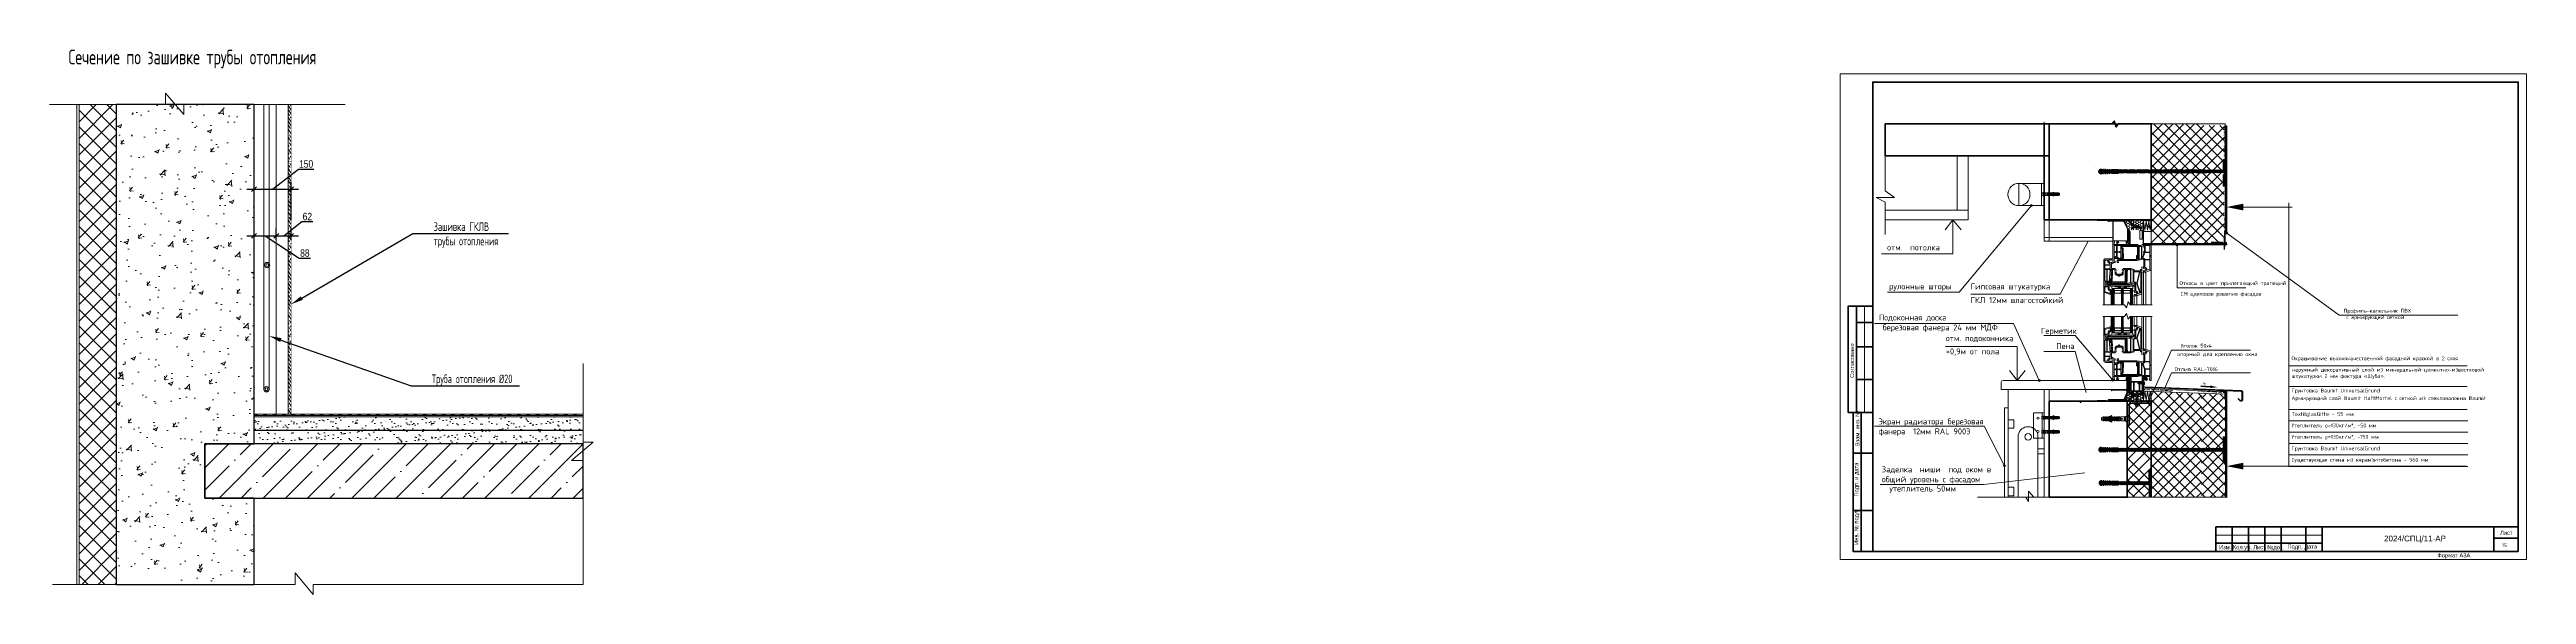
# Model space of a CAD drawing. Header units: millimetres. Extents: x 77165 to 11476408, y -193619 to 1121001.
# Drawn here: x 702938 to 712986, y 323403 to 325612 of the extents above; entities that cross this region are included whole.
import ezdxf
from ezdxf import colors
from ezdxf.entities.mleader import LeaderData, LeaderLine
from ezdxf.math import Vec2, Vec3

# ---------------------------------------------------------------- set-up
doc = ezdxf.new("R2010")
doc.units = ezdxf.units.MM
doc.linetypes.add('HIDDEN', pattern=[9.525, 6.35, -3.175])
doc.layers.get('Defpoints').update_dxf_attribs({"color": 3})
for name, color, linetype, lineweight in [('1. АР', 7, 'Continuous', 5), ('TN-ГИДРОИЗОЛЯЦИЯ БИТУМАЯ ВЕРХНЯЯ', 32, 'Continuous', 15), ('Размеры', 7, 'Continuous', 9), ('Штриховка', 253, 'Continuous', 13), ('Штриховка в сечении', 7, 'Continuous', 18)]:
    doc.layers.add(name, color=color, linetype=linetype, lineweight=lineweight)
doc.styles.add('ISOCPEUR', font='isocpeur.ttf', dxfattribs={"width": 0.7, "height": 270})
doc.styles.add('PDF Arial', font='arial.ttf')
doc.styles.add('PDF ISOCPEUR', font='isocpeur.ttf')
doc.styles.add('ГОСТ М100', font='ARIALN.TTF')
doc.dimstyles.new('ISO-25', dxfattribs={"dimtxt": 100, "dimasz": 30, "dimexe": 50, "dimexo": 50, "dimgap": 5, "dimtad": 1, "dimdec": 0, "dimdsep": 46, "dimtxsty": 'ГОСТ М100', "dimblk": 'OBLIQUE', "dimcen": 30, "dimdle": 50, "dimadec": 0, "dimazin": 0, "dimtfac": 1, "dimtdec": 0, "dimtmove": 1, "dimatfit": 3, "dimldrblk": 'OBLIQUE', "dimfxl": 1, "dimarcsym": 0})

# ---------------------------------------------------------------- blocks, each defined once
blk = doc.blocks.new('_Oblique')
at = {"color": 0, "linetype": 'ByBlock', "lineweight": -2}
blk.add_line((-0.5, -0.5), (0.5, 0.5), dxfattribs=at)
blk = doc.blocks.new('*D677')
at = {"layer": '1. АР', "color": 0, "lineweight": -2, "ltscale": 3, "transparency": 16777216}
for p, q in [((703768, 324922), (703768, 325076)), ((703843, 325046), (703948, 325127)), ((703918, 324922), (703918, 325076)), ((703948, 325127), (704010, 325127)), ((703738, 325046), (703948, 325046))]:
    blk.add_line(p, q, dxfattribs=at)
at = {"layer": 'Defpoints', "color": 0, "lineweight": 80, "ltscale": 3, "transparency": 16777216}
for p in [(703918, 325046), (703768, 324892), (703918, 324892)]:
    blk.add_point(p, dxfattribs=at)
at = {"layer": '1. АР', "color": 0, "lineweight": -2, "ltscale": 3, "transparency": 16777216, "xscale": 20, "yscale": 20, "zscale": 20, "rotation": 180}
blk.add_blockref('_Oblique', (703768, 325046), dxfattribs=at)
at = {"layer": '1. АР', "color": 0, "lineweight": -2, "ltscale": 3, "transparency": 16777216, "xscale": 20, "yscale": 20, "zscale": 20}
blk.add_blockref('_Oblique', (703918, 325046), dxfattribs=at)
at = {"layer": '1. АР', "color": 0, "lineweight": 13, "ltscale": 3, "transparency": 16777216, "insert": (703979, 325148), "char_height": 30, "attachment_point": 5, "style": 'ГОСТ М100'}
blk.add_mtext('150', dxfattribs=at)
blk = doc.blocks.new('*D714')
at = {"layer": '1. АР', "color": 0, "lineweight": -2, "ltscale": 3, "transparency": 16777216}
for p, q in [((703738, 324857), (703888, 324857)), ((703768, 324870), (703768, 324887)), ((703813, 324857), (703951, 324767)), ((703858, 324870), (703858, 324887)), ((703951, 324767), (703997, 324767))]:
    blk.add_line(p, q, dxfattribs=at)
at = {"layer": 'Defpoints', "color": 0, "lineweight": 80, "ltscale": 3, "transparency": 16777216}
for p in [(703858, 324857), (703768, 324840), (703858, 324840)]:
    blk.add_point(p, dxfattribs=at)
at = {"layer": '1. АР', "color": 0, "lineweight": -2, "ltscale": 3, "transparency": 16777216, "xscale": 20, "yscale": 20, "zscale": 20, "rotation": 180}
blk.add_blockref('_Oblique', (703768, 324857), dxfattribs=at)
at = {"layer": '1. АР', "color": 0, "lineweight": -2, "ltscale": 3, "transparency": 16777216, "xscale": 20, "yscale": 20, "zscale": 20}
blk.add_blockref('_Oblique', (703858, 324857), dxfattribs=at)
at = {"layer": '1. АР', "color": 0, "lineweight": 13, "ltscale": 3, "transparency": 16777216, "insert": (703974, 324787), "char_height": 30, "attachment_point": 5, "style": 'ГОСТ М100'}
blk.add_mtext('88', dxfattribs=at)
blk = doc.blocks.new('*D780')
at = {"layer": '1. АР', "color": 0, "lineweight": -2, "ltscale": 3, "transparency": 16777216}
for p, q in [((703828, 324857), (703948, 324857)), ((703858, 324841), (703858, 324887)), ((703888, 324857), (703961, 324915)), ((703918, 324841), (703918, 324887)), ((703961, 324915), (704006, 324915))]:
    blk.add_line(p, q, dxfattribs=at)
at = {"layer": 'Defpoints', "color": 0, "lineweight": 80, "ltscale": 3, "transparency": 16777216}
for p in [(703918, 324857), (703858, 324811), (703918, 324811)]:
    blk.add_point(p, dxfattribs=at)
at = {"layer": '1. АР', "color": 0, "lineweight": -2, "ltscale": 3, "transparency": 16777216, "xscale": 20, "yscale": 20, "zscale": 20, "rotation": 180}
blk.add_blockref('_Oblique', (703858, 324857), dxfattribs=at)
at = {"layer": '1. АР', "color": 0, "lineweight": -2, "ltscale": 3, "transparency": 16777216, "xscale": 20, "yscale": 20, "zscale": 20}
blk.add_blockref('_Oblique', (703918, 324857), dxfattribs=at)
at = {"layer": '1. АР', "color": 0, "lineweight": 13, "ltscale": 3, "transparency": 16777216, "insert": (703984, 324935), "char_height": 30, "attachment_point": 5, "style": 'ГОСТ М100'}
blk.add_mtext('62', dxfattribs=at)
blk = doc.blocks.new('A$Cfd607869')
at = {"layer": 'Размеры', "color": 7, "lineweight": 5}
for points in [[(-37.7, -2.1), (-37.7, -1.3), (-39, -1.3), (-31.5, 2.3), (-31.1, 1.5), (-37.7, -1.9)], [(-1, 1.7), (0, 1.7), (0, -10.9), (-1, -10.9), (-3.3, -8.6), (-12.7, -8.6), (-14, -7.9)], [(-3.3, -0.6), (-1, 1.7), (-1, -10.9)], [(-40.7, -7.9), (-42.3, -7.9), (-42.3, -7.3), (-42.3, -4.2), (-45.9, -4.2), (-45.9, -5), (-52.3, -5), (-52.3, -4.2), (-46.7, -4.2), (-46.7, -1.9)], [(-52.3, -4.6), (-52.3, -4.6)], [(-52.1, -4.2), (-52.1, -1.9), (-49, -0.6), (-46.9, -0.6), (-46.9, -1.3)], [(-46.9, -7.9), (-46.9, -8.6), (-49, -8.6), (-52.1, -7.3), (-52.1, -5)], [(-49, -4.2), (-49, -0.6)], [(-49, -5), (-49, -8.6)], [(-46.9, -0.6), (-46.9, -4.2)], [(-46.7, -1.9), (-46.9, -1.3)], [(-45.3, -1.3), (-46.9, -1.3)], [(-46.9, -8.6), (-46.9, -5)], [(-45.3, -7.9), (-46.9, -7.9), (-46.7, -7.3), (-46.7, -5)], [(-46.7, -3.3), (-41.5, -3.3), (-41.5, -5), (-37.7, -5), (-37.7, -2.1), (-35.9, -2.1), (-35.7, -1.9), (-35, -0.6), (-33.4, -0.6), (-33.2, -1.7), (-30.9, -0.6), (-30.4, -0.6)], [(-45.7, -1.3), (-44.4, -0.6), (-42.3, -0.6), (-42.3, -1.3)], [(-42.3, -7.9), (-42.3, -8.6), (-44.4, -8.6), (-45.7, -7.9)], [(-44.4, -0.6), (-44.4, -3.3)], [(-44.4, -8.6), (-44.4, -4.2)], [(-42.3, -0.6), (-42.3, -3.3), (-42.3, -1.9)], [(-42.3, -1.9), (-42.3, -1.3)], [(-40.7, -1.3), (-42.3, -1.3)], [(-42.3, -4.2), (-42.3, -8.6)], [(-42.3, -5.8), (-36.9, -5.8), (-36.9, -4.2), (-33.2, -4.2), (-33.2, -7.5)], [(-41.1, -1.3), (-39.8, -0.6), (-37.7, -0.6)], [(-37.7, -7.3), (-31.1, -10.6), (-31.5, -11.5), (-37.7, -8.6), (-39.8, -8.6), (-41.1, -7.9)], [(-39.8, -5), (-39.8, -0.6)], [(-39.8, -5.8), (-39.8, -8.6)], [(-28.8, -1.9), (-28.8, -5), (-32.3, -5), (-32.3, -3.3), (-37.7, -3.3)], [(-37.7, -5), (-37.7, -2.1)], [(-37.7, -7.1), (-37.7, -5.8)], [(-37.7, -8.6), (-37.7, -7.1), (-37.7, -5.8)], [(-35.2, -7.9), (-35.9, -7.1), (-37.7, -7.1)], [(-35.2, -1.9), (-35.7, -1.9)], [(-33.4, -3.3), (-33.4, -1.9), (-35.2, -1.9), (-35.2, -3.3)], [(-35.2, -4.2), (-35.2, -7.9), (-35, -8.6), (-33.4, -8.6), (-33.4, -4.2)], [(-33.2, -1.9), (-33.4, -1.9)], [(-33.4, -8.6), (-33.2, -7.5), (-30.9, -8.6), (-30.9, -5.8)], [(-30.9, -1.9), (-33.2, -1.9), (-33.2, -3.3)], [(-30.9, -5), (-30.9, -1.9), (-30.4, -1.9), (-30.4, -0.6), (-28.8, -0.6), (-28.8, -1.3)], [(-28.8, -7.9), (-28.8, -8.6), (-30.4, -8.6), (-30.9, -8.6)], [(-28.8, -5), (-28.8, -0.6)], [(-28.8, -1.9), (-28.8, -1.3)], [(-27.1, -1.3), (-28.8, -1.3)], [(-23.3, -5), (-23.3, -3.3), (-28.8, -3.3)], [(-28.8, -5.8), (-28.8, -8.6)], [(-27.1, -7.9), (-28.8, -7.9), (-28.8, -7.3), (-28.8, -5.8)], [(-27.5, -1.3), (-26.3, -0.6), (-24.2, -0.6), (-24.2, -1.3)], [(-24.2, -7.9), (-24.2, -8.6), (-26.3, -8.6), (-27.5, -7.9)], [(-26.3, -0.6), (-26.3, -3.3)], [(-26.3, -8.6), (-26.3, -4.2)], [(-24.2, -1.9), (-24.2, -3.3), (-24.2, -0.6)], [(-24.2, -1.9), (-24.2, -1.3)], [(-22.7, -1.3), (-24.2, -1.3)], [(-24.2, -4.2), (-24.2, -8.6)], [(-24.2, -5.8), (-18.8, -5.8), (-24.2, -5.8)], [(-23.3, -5), (-19.6, -5), (-19.6, -1.9)], [(-22.9, -1.3), (-21.7, -0.6), (-19.8, -0.6), (-19.6, -1.3)], [(-19.6, -7.9), (-19.8, -8.6), (-21.7, -8.6), (-22.9, -7.9)], [(-21.7, -5), (-21.7, -0.6)], [(-21.7, -5.8), (-21.7, -8.6)], [(-19.8, -0.6), (-19.8, -3.1), (-19.8, -5)], [(-19.8, -5.8), (-19.8, -8.6)], [(-19.6, -1.9), (-19.6, -1.3)], [(-18.1, -1.3), (-19.6, -1.3)], [(-15.2, -5), (-7.9, -5), (-7.9, -4.2), (-14.2, -4.2), (-14.2, -3.3), (-19.6, -3.3)], [(-18.8, -5.8), (-18.8, -4.2)], [(-13.5, -7.9), (-15.2, -7.9), (-15.2, -7.3), (-15.2, -4.2), (-18.8, -4.2)], [(-18.3, -1.3), (-17.3, -0.6), (-15.2, -0.6), (-15.2, -1.3)], [(-15.2, -7.9), (-15.2, -8.6), (-17.3, -8.6), (-18.3, -7.9)], [(-17.3, -0.6), (-17.3, -3.3)], [(-17.3, -8.6), (-17.3, -4.2)], [(-15.2, -0.6), (-15.2, -3.1), (-15.2, -1.9)], [(-15.2, -1.9), (-15.2, -1.3), (-13.5, -1.3)], [(-15.2, -4.2), (-15.2, -5), (-15.2, -8.6)], [(-14, -1.3), (-12.7, -0.6), (-3.3, -0.6), (-3.3, -8.6)], [(-12.7, -4.2), (-12.7, -0.6)], [(-12.7, -5), (-12.7, -8.6)], [(-5.4, -0.6), (-5.4, -8.6)], [(-5, -8.6), (-5, -0.6)], [(-4.6, -0.6), (-4.6, -8.6)], [(-4.2, -0.6), (-4.2, -8.6)], [(4, -1.3), (0, -1.3)], [(4, -7.9), (0, -7.9)]]:
    blk.add_lwpolyline(points, dxfattribs=at)
blk.add_lwpolyline([(5.7, 0.6), (5.7, -9.8), (5.2, -9.8), (5.2, 0.6)], close=True, dxfattribs=at)
for points in [[(-33.2, -5.8), (-27.9, -5.8), (-27.9, -4.2), (-24.2, -4.2), (-24.2, -7.3), (-24.2, -7.9), (-22.7, -7.9, -0.001433), (-24.3, -7.3)], [(-19.7, -7.3, 0.001433), (-18.1, -7.9), (-19.6, -7.9), (-19.6, -7.3), (-19.6, -5.8)]]:
    blk.add_lwpolyline(points, format="xyb", dxfattribs=at)
for centre, radius, start, end in [((-1.1, 3.9), 6.99, 315.01053, 333.37066), ((70, 279.1), 309.3, 247.8057, 248.11391), ((67.3, -281.1), 301.8, 111.88889, 112.20687), ((74.4, 279.1), 309.3, 247.8057, 248.11391), ((71.6, -281.1), 301.8, 111.88889, 112.20687), ((87.2, -286.2), 307.2, 111.89298, 112.19817), ((80.8, 261.3), 290.1, 247.79544, 248.12385), ((91.8, -286.2), 307.2, 111.89298, 112.19817), ((96.4, -286.2), 307.2, 111.89298, 112.19817), ((100.8, -286.2), 307.2, 111.89298, 112.19817), ((94.4, 261.3), 290.1, 247.79544, 248.12385), ((-1.1, -12.8), 6.99, 26.63114, 44.98766)]:
    blk.add_arc(centre, radius, start, end, dxfattribs=at)

msp = doc.modelspace()

# ---------------------------------------------------------------- hatches: boundary and pattern name
at = {"layer": '1. АР', "lineweight": 9}
h = msp.add_hatch(dxfattribs=at)
h.set_pattern_fill('AR-CONC', color=256)
h.set_pattern_definition([(50, (331602.31, 4465903.32), (182.184669, -15.9390855), [19.05, -209.55]), (355, (331602.31, 4465903.32), (-35.2434214, 191.056845), [15.24, -167.640584]), (100.4514447, (331617.5, 4465902), (146.941247, 175.117752), [16.190009, -178.090245]), (46.1842, (331602.31, 4465954.12), (271.079041, -42.042328), [28.575, -314.325]), (96.6355576, (331624.9, 4465950.62), (237.404134, 247.426125), [24.285023, -267.135608]), (351.184151, (331602.3, 4465954.12), (237.404134, 247.426125), [22.859967, -251.459732]), (21, (331627.71, 4465941.42), (151.614391, -102.265198), [19.05, -209.55]), (326, (331627.71, 4465941.42), (61.802028, 184.187966), [15.24, -167.64]), (71.451445, (331640.35, 4465932.9), (213.416419, 81.922769), [16.190009, -178.089938]), (37.5, (331602.31, 4465903.32), (3.0886033, 84.5550389), [0, -165.608, 0, -170.18, 0, -168.275]), (7.5, (331602.31, 4465903.32), (66.8196625, 100.1805748), [0, -97.028, 0, -161.798, 0, -64.135]), (327.5, (331545.67, 4465903.32), (135.5905952, -5.728744), [0, -63.5, 0, -198.12, 0, -262.89]), (317.5, (331520.27, 4465903.32), (148.1291814, 25.426491), [0, -82.55, 0, -131.572, 0, -186.69])])
h.paths.add_polyline_path([(703208.31272, 323443.73455), (703768.31272, 323443.73455), (703768.31272, 323793.73455), (703568.31272, 323793.73455), (703568.31272, 324013.73455), (703768.31272, 324013.73455), (703768.31272, 325388.94207), (703208.31272, 325388.94207)])
at = {"layer": '1. АР', "lineweight": 13, "ltscale": 3, "transparency": 33554636}
h = msp.add_hatch(dxfattribs=at)
h.set_pattern_fill('GOST_WOOD', color=256, scale=4, angle=30)
h.set_pattern_definition([(120, (273034.119, 451375.09), (20.7846097, 12), [40, -8]), (120, (273045.047, 451372.162), (20.7846097, 12), [24, -6, 12, -6]), (120, (273057.975, 451365.77), (20.7846097, 12), [40, -8])])
h.paths.add_polyline_path([(703907.87533, 325388.94207), (703907.87533, 324133.73455), (703917.83578, 324133.73455), (703917.83578, 325388.94207)])
at = {"layer": '1. АР', "lineweight": 13, "ltscale": 3}
h = msp.add_hatch(dxfattribs=at)
h.set_pattern_fill('PLAST', color=0, scale=3, angle=30)
h.set_pattern_definition([(30, (266408.569, 449942.098), (-9.525, 16.49778394), []), (30, (266407.378, 449944.16), (-9.525, 16.49778394), []), (30, (266406.188, 449946.222), (-9.525, 16.49778394), [])])
h.paths.add_polyline_path([(703768.31272, 324133.73455), (703768.31272, 324128.73455), (705102.5718, 324128.73455), (705102.5718, 324133.73455)])
at = {"layer": '1. АР', "lineweight": 13, "ltscale": 20}
h = msp.add_hatch(dxfattribs=at)
h.set_pattern_fill('ANSI35', color=0, scale=20)
h.set_pattern_definition([(45, (612023.33, 360249.8), (-89.80256, 89.80256), []), (45, (612113.13, 360249.8), (-89.80256, 89.80256), [158.75, -31.75, 0, -31.75])])
h.paths.add_polyline_path([(705102.5718, 324013.73455), (703568.31272, 324013.73455), (703568.31272, 323793.73455), (705102.5718, 323793.73455)])
at = {"layer": 'Размеры', "lineweight": 18, "transparency": 33554559}
for points in [[(711755.36556, 325123.98398), (711755.36556, 325162.78944), (711763.71082, 325162.78944), (711763.71082, 325124.40124)], [(711763.29328, 325206.86526), (711763.29328, 325206.448), (711763.2931, 325206.448), (711763.2931, 325206.03084), (711760.37226, 325206.03084), (711760.37226, 325206.44811), (711760.7897, 325206.44811), (711760.7897, 325206.86526)], [(711762.04145, 325203.11018), (711761.62419, 325203.11018), (711761.62419, 325203.52744), (711760.7897, 325203.52744), (711760.7897, 325203.94471), (711760.37226, 325203.94471), (711763.71036, 325204.36197), (711763.2931, 325203.94471), (711763.29328, 325203.94471), (711762.87601, 325203.52744), (711762.45871, 325203.52744)], [(711762.45864, 325206.86537), (711761.20685, 325206.86537), (711761.62412, 325207.28263), (711762.45864, 325207.28263)], [(711766.63088, 325234.40408), (711766.63088, 325234.82135), (711766.63099, 325234.82135), (711767.04814, 325235.2385), (711767.04843, 325235.23854), (711767.04843, 325235.6558), (711769.96927, 325235.6558), (711769.96898, 325235.65577), (711770.38625, 325235.2385), (711770.38625, 325234.40408)], [(711770.3865, 325234.40405), (711766.63113, 325233.98679), (711766.63113, 325234.40405)], [(711769.96923, 325232.73489), (711767.04839, 325232.73489), (711767.04839, 325233.56942), (711770.3865, 325233.56942), (711770.3865, 325233.15215), (711769.96923, 325233.15215)], [(711769.96909, 325235.65577), (711767.88278, 325235.65577), (711767.88278, 325236.07303), (711769.55183, 325236.07303)], [(711758.70329, 325104.78931), (711758.70352, 325104.78992), (711758.70352, 325096.44466), (711755.36544, 325096.0274), (711755.36537, 325096.02723), (711758.70338, 325096.44448), (711763.71054, 325096.44448), (711755.36537, 325096.02722), (711755.36521, 325096.02679), (711755.36521, 325104.78931)], [(711432.82972, 324203.66908), (711433.24698, 324204.08634), (711433.24698, 324282.53179), (711431.16067, 324282.53179), (711431.16067, 324204.50361)], [(711459.11636, 324332.18109), (711459.11636, 324331.76382), (711459.11661, 324331.76382), (711459.11661, 324331.34656), (711459.11636, 324331.34656), (711459.53363, 324330.9293), (711459.53373, 324330.9293), (711459.951, 324330.51204), (711460.78559, 324330.51204), (711461.20286, 324330.09477), (711461.20286, 324330.51204), (711462.03731, 324330.51204), (711462.45457, 324330.9293), (711462.87173, 324330.9293), (711462.87173, 324331.34656), (711462.87198, 324331.34656), (711462.87198, 324331.76382), (711462.87173, 324331.76382), (711462.87173, 324332.18105), (711462.87198, 324332.18105), (711462.87173, 324332.18108), (711462.87173, 324333.43284), (711462.45454, 324333.43284), (711462.45454, 324333.85007), (711459.5337, 324333.85007), (711459.5337, 324333.43284), (711459.53363, 324333.43284), (711459.11636, 324333.01558), (711459.11636, 324332.59832), (711459.11661, 324332.59829), (711459.11661, 324332.18109)], [(711758.70329, 323995.30817), (711758.70352, 323995.30757), (711758.70352, 324003.65283), (711755.36544, 324004.07009), (711755.36537, 324004.07026), (711758.70338, 324003.653), (711763.71054, 324003.653), (711755.36537, 324004.07026), (711755.36521, 324004.0707), (711755.36521, 323995.30817)], [(711755.36556, 323976.1135), (711755.36556, 323937.30804), (711763.71082, 323937.30804), (711763.71082, 323975.69624)], [(711766.63088, 323865.6934), (711766.63088, 323865.27614), (711766.63099, 323865.27614), (711767.04814, 323864.85898), (711767.04843, 323864.85894), (711767.04843, 323864.44168), (711769.96927, 323864.44168), (711769.96898, 323864.44172), (711770.38625, 323864.85898), (711770.38625, 323865.6934)], [(711770.3865, 323865.69344), (711766.63113, 323866.1107), (711766.63113, 323865.69344)], [(711769.96923, 323867.36259), (711767.04839, 323867.36259), (711767.04839, 323866.52807), (711770.3865, 323866.52807), (711770.3865, 323866.94533), (711769.96923, 323866.94533)], [(711769.96909, 323864.44172), (711767.88278, 323864.44172), (711767.88278, 323864.02445), (711769.55183, 323864.02445)]]:
    msp.add_hatch(color=7, dxfattribs=at).paths.add_polyline_path(points)
at = {"layer": 'Размеры', "true_color": 0xffffff, "transparency": 33554559}
for points in [[(711252.99418, 325122.28607), (711254.66324, 325122.28607), (711254.66324, 325115.1926), (711250.90787, 325121.03428)], [(711250.90798, 325114.3584), (711254.66334, 325115.19292), (711254.66334, 325113.52387), (711252.99429, 325113.52387)], [(711253.06767, 325113.0314), (711254.73672, 325113.0314), (711254.73672, 325120.12487), (711250.98135, 325114.28319)], [(711250.98146, 325120.95908), (711254.73683, 325120.12455), (711254.73683, 325121.79361), (711253.06777, 325121.79361)], [(711301.81164, 325122.28646), (711302.64616, 325117.69657), (711254.66092, 325120.20015), (711293.04911, 325122.70373)], [(711285.12197, 325125.20681), (711288.46008, 325125.20681), (711288.46008, 325123.12049), (711254.66177, 325120.19965), (711283.87018, 325123.12049)], [(711258.83572, 325126.87593), (711262.17383, 325126.45867), (711261.75657, 325124.37235), (711254.66309, 325124.78961)], [(711254.66338, 325111.02036), (711261.75685, 325111.02036), (711262.17411, 325108.93405), (711258.83601, 325108.93405)], [(711254.66381, 325120.19968), (711254.66381, 325124.78958), (711266.34717, 325123.95505), (711283.87222, 325123.12053)], [(711254.66409, 325115.19285), (711302.64934, 325117.69643), (711261.75756, 325111.02022), (711254.66409, 325111.02022)], [(711301.88512, 325113.03101), (711302.71964, 325117.6209), (711254.7344, 325115.11733), (711293.12259, 325112.61375)], [(711285.19545, 325110.11067), (711288.53356, 325110.11067), (711288.53356, 325112.19698), (711254.73526, 325115.11783), (711283.94367, 325112.19698)], [(711258.90921, 325108.44155), (711262.24731, 325108.85881), (711261.83005, 325110.94512), (711254.73658, 325110.52786)], [(711254.73686, 325124.29711), (711261.83033, 325124.29711), (711262.2476, 325126.38343), (711258.90949, 325126.38343)], [(711254.73729, 325115.11779), (711254.73729, 325110.5279), (711266.42065, 325111.36242), (711283.9457, 325112.19695)], [(711254.73758, 325120.12462), (711302.72282, 325117.62105), (711261.83105, 325124.29726), (711254.73758, 325124.29726)], [(711261.75724, 325111.02043), (711302.64902, 325117.69664), (711270.93703, 325111.85496)], [(711261.83073, 325124.29704), (711302.7225, 325117.62083), (711271.01051, 325123.46251)], [(711267.59793, 325126.04147), (711270.93603, 325126.04147), (711270.93603, 325123.95516), (711266.34614, 325123.95516)], [(711266.34624, 325111.43766), (711270.93614, 325111.85492), (711270.93614, 325109.35135), (711267.59803, 325109.35135)], [(711267.67141, 325109.276), (711271.00951, 325109.276), (711271.00951, 325111.36232), (711266.41962, 325111.36232)], [(711266.41973, 325123.87981), (711271.00962, 325123.46255), (711271.00962, 325125.96613), (711267.67151, 325125.96613)], [(711270.9366, 325111.85503), (711302.64859, 325117.69671), (711279.69912, 325112.27229), (711275.10923, 325111.85503)], [(711271.01008, 325123.46244), (711302.72207, 325117.62076), (711279.77261, 325123.04518), (711275.18271, 325123.46244)], [(711276.36027, 325125.62418), (711279.69837, 325125.62418), (711279.69837, 325123.53786), (711275.10848, 325123.53786)], [(711275.10852, 325111.85489), (711279.69841, 325112.27215), (711279.69841, 325109.76857), (711276.36031, 325109.76857)], [(711276.43375, 325109.6933), (711279.77186, 325109.6933), (711279.77186, 325111.77961), (711275.18196, 325111.77961)], [(711275.182, 325123.46259), (711279.77189, 325123.04532), (711279.77189, 325125.5489), (711276.43379, 325125.5489)], [(711279.69873, 325112.27233), (711302.6482, 325117.69675), (711288.46125, 325112.68959), (711283.87136, 325112.27233)], [(711279.77221, 325123.04514), (711302.72168, 325117.62073), (711288.53474, 325122.62788), (711283.94484, 325123.04514)], [(711283.87086, 325112.27212), (711288.46075, 325112.68938), (711288.46075, 325110.1858), (711285.12265, 325110.1858)], [(711283.94434, 325123.04536), (711288.53424, 325122.6281), (711288.53424, 325125.13167), (711285.19613, 325125.13167)], [(711288.46079, 325112.68956), (711302.64773, 325117.69671), (711297.22331, 325113.10682), (711293.05068, 325112.68956)], [(711288.53427, 325122.62792), (711302.72121, 325117.62076), (711297.2968, 325122.21065), (711293.12417, 325122.62792)], [(711293.88482, 325124.78965), (711297.22292, 325124.78965), (711297.22292, 325122.28607), (711293.05029, 325122.70333)], [(711293.05036, 325112.68927), (711297.22299, 325113.10653), (711297.22299, 325111.02022), (711293.88489, 325110.60296)], [(711293.9583, 325110.52783), (711297.2964, 325110.52783), (711297.2964, 325113.0314), (711293.12377, 325112.61414)], [(711293.12384, 325122.6282), (711297.29647, 325122.21094), (711297.29647, 325124.29726), (711293.95837, 325124.71452)], [(711303.06435, 325111.02047), (711301.81256, 325113.10678), (711302.44565, 325116.58877), (711301.81256, 325122.28657), (711303.06435, 325124.37289)], [(711303.13784, 325124.29701), (711301.88605, 325122.21069), (711302.51913, 325118.7287), (711301.88605, 325113.0309), (711303.13784, 325110.94459)], [(711252.99418, 323985.294), (711254.66324, 323985.294), (711254.66324, 323992.38747), (711250.90787, 323986.54579)], [(711250.90798, 323993.22168), (711254.66334, 323992.38715), (711254.66334, 323994.05621), (711252.99429, 323994.05621)], [(711301.81164, 323985.29361), (711302.64616, 323989.8835), (711254.66092, 323987.37993), (711293.04911, 323984.87635)], [(711285.12197, 323982.37327), (711288.46008, 323982.37327), (711288.46008, 323984.45958), (711254.66177, 323987.38043), (711283.87018, 323984.45958)], [(711258.83572, 323980.70415), (711262.17383, 323981.12141), (711261.75657, 323983.20772), (711254.66309, 323982.79046)], [(711254.66338, 323996.55971), (711261.75685, 323996.55971), (711262.17411, 323998.64603), (711258.83601, 323998.64603)], [(711254.66381, 323987.38039), (711254.66381, 323982.7905), (711266.34717, 323983.62502), (711283.87222, 323984.45955)], [(711254.66409, 323992.38722), (711302.64934, 323989.88365), (711261.75756, 323996.55985), (711254.66409, 323996.55985)], [(711261.75724, 323996.55964), (711302.64902, 323989.88343), (711270.93703, 323995.72511)], [(711267.59793, 323981.5386), (711270.93603, 323981.5386), (711270.93603, 323983.62492), (711266.34614, 323983.62492)], [(711266.34624, 323996.14241), (711270.93614, 323995.72515), (711270.93614, 323998.22873), (711267.59803, 323998.22873)], [(711270.9366, 323995.72504), (711302.64859, 323989.88336), (711279.69912, 323995.30778), (711275.10923, 323995.72504)], [(711276.36027, 323981.9559), (711279.69837, 323981.9559), (711279.69837, 323984.04221), (711275.10848, 323984.04221)], [(711275.10852, 323995.72519), (711279.69841, 323995.30792), (711279.69841, 323997.8115), (711276.36031, 323997.8115)], [(711279.69873, 323995.30774), (711302.6482, 323989.88333), (711288.46125, 323994.89048), (711283.87136, 323995.30774)], [(711283.87086, 323995.30796), (711288.46075, 323994.8907), (711288.46075, 323997.39427), (711285.12265, 323997.39427)], [(711288.46079, 323994.89052), (711302.64773, 323989.88336), (711297.22331, 323994.47325), (711293.05068, 323994.89052)], [(711293.88482, 323982.79043), (711297.22292, 323982.79043), (711297.22292, 323985.294), (711293.05029, 323984.87674)], [(711293.05036, 323994.8908), (711297.22299, 323994.47354), (711297.22299, 323996.55985), (711293.88489, 323996.97712)], [(711303.06435, 323996.5596), (711301.81256, 323994.47329), (711302.44565, 323990.9913), (711301.81256, 323985.2935), (711303.06435, 323983.20719)], [(711254.24594, 323850.25535), (711255.91499, 323850.25535), (711255.91499, 323857.34882), (711252.15962, 323851.50714)], [(711252.15973, 323858.18295), (711255.9151, 323857.34842), (711255.9151, 323859.43474), (711254.24605, 323859.43474)], [(711303.06339, 323850.25495), (711303.89792, 323854.84485), (711255.91267, 323857.34842), (711255.91267, 323852.34127), (711293.8836, 323849.83769)], [(711286.3738, 323847.33447), (711289.7119, 323847.33447), (711289.7119, 323849.83805), (711255.9136, 323852.34163), (711285.12201, 323849.42078)], [(711255.91499, 323861.93828), (711263.00846, 323861.52102), (711263.42572, 323863.60733), (711260.08762, 323863.60733)], [(711255.91556, 323852.34152), (711255.91556, 323847.75163), (711267.59893, 323848.58615), (711285.12397, 323849.42068)], [(711255.91592, 323857.3485), (711303.90116, 323854.84492), (711263.00939, 323861.52113), (711255.91592, 323861.93839)], [(711263.009, 323861.52084), (711303.90077, 323854.84463), (711272.18878, 323861.10358), (711267.59889, 323861.10358)], [(711267.59807, 323861.10383), (711272.18796, 323861.10383), (711272.18796, 323863.19014), (711268.84986, 323863.19014)], [(711272.18835, 323861.10361), (711303.90034, 323854.84467), (711280.95088, 323860.26909), (711276.36098, 323860.68635)], [(711276.36027, 323860.68653), (711280.95016, 323860.26927), (711280.95016, 323862.77284), (711277.61206, 323862.77284)], [(711280.95048, 323860.26916), (711303.89995, 323854.84474), (711289.71301, 323859.8519), (711285.12311, 323860.26916)], [(711285.12262, 323860.26923), (711289.71251, 323859.85197), (711289.71251, 323862.35555), (711286.3744, 323862.35555)], [(711289.71254, 323859.85193), (711303.89949, 323854.84478), (711298.47507, 323859.43467), (711293.88517, 323859.85193)], [(711293.88482, 323859.85193), (711298.47471, 323859.43467), (711298.47471, 323861.93825), (711295.13661, 323861.93825)], [(711295.13664, 323847.75163), (711298.47475, 323847.75163), (711298.47475, 323850.2552), (711293.88485, 323849.83794)], [(711304.31611, 323861.52081), (711303.06432, 323859.43449), (711303.69741, 323855.9525), (711303.06432, 323850.2547), (711304.31611, 323848.16839)], [(711327.26771, 323854.84485), (711459.54009, 323850.25495), (711465.38177, 323852.34127), (711331.85761, 323859.43474)], [(711464.12098, 323860.68617), (711462.45193, 323863.18975), (711459.53109, 323859.43438), (711331.84861, 323859.43438), (711465.79004, 323855.67902)], [(711331.85743, 323859.43456), (711465.38159, 323852.34109), (711465.79885, 323853.59288), (711462.46075, 323853.59288)], [(711459.53384, 323859.43492), (711462.45468, 323863.19029), (711460.36837, 323865.69386), (711459.53384, 323865.69386)], [(711260.08741, 323846.08272), (711263.42551, 323846.08272), (711263.00825, 323848.16903), (711255.91478, 323847.75177)], [(711268.84968, 323846.49994), (711272.18778, 323846.49994), (711272.18778, 323848.58626), (711267.59789, 323848.58626)], [(711277.61202, 323846.91724), (711280.95013, 323846.91724), (711280.95013, 323849.00356), (711276.36023, 323849.00356)], [(711462.45443, 323846.49977), (711464.12348, 323848.58608), (711459.53359, 323843.99619), (711460.36812, 323843.99619)]]:
    msp.add_hatch(color=7, dxfattribs=at).paths.add_polyline_path(points)
at = {"layer": 'Размеры', "lineweight": 18, "transparency": 33554559}
h = msp.add_hatch(color=7, dxfattribs=at)
h.paths.add_polyline_path([(711763.71018, 325058.05814), (711755.36492, 325057.64088), (711755.36492, 325096.02907), (711763.71018, 325096.44634)])
h.paths.add_polyline_path([(711763.71018, 325058.05739), (711763.71018, 325057.64013), (711755.36492, 325057.64013)])
h = msp.add_hatch(color=7, dxfattribs=at)
h.paths.add_polyline_path([(711758.70331, 325116.05545), (711755.36521, 325115.63819), (711755.36521, 325123.98345), (711758.70331, 325123.98345)])
h.paths.add_polyline_path([(711758.70331, 325116.05534), (711758.70331, 325115.63808), (711755.36521, 325115.63808)])
at = {"layer": 'Размеры', "lineweight": 18, "true_color": 0xffffff, "transparency": 33554559}
for points in [[(711762.87573, 325118.97632), (711764.54478, 325116.47275), (711759.53762, 325121.06264), (711760.78941, 325121.06264)], [(711759.53798, 325121.06218), (711764.54514, 325116.47228), (711765.79692, 325112.71692), (711762.87608, 325111.46513), (711759.53798, 325114.80323)], [(711759.53798, 325106.04121), (711762.87608, 325101.86858), (711760.78977, 325099.365), (711759.53798, 325099.365)], [(711433.24695, 324249.14871), (711434.08147, 324249.14871), (711434.08147, 324282.52975), (711433.24695, 324282.52975)], [(711762.87573, 323981.12116), (711764.54478, 323983.62474), (711759.53762, 323979.03484), (711760.78941, 323979.03484)], [(711759.53798, 323994.05628), (711762.87608, 323998.22891), (711760.78977, 324000.73248), (711759.53798, 324000.73248)], [(711759.53798, 323979.03531), (711764.54514, 323983.6252), (711765.79692, 323987.38057), (711762.87608, 323988.63236), (711759.53798, 323985.29425)]]:
    msp.add_hatch(color=7, dxfattribs=at).paths.add_polyline_path(points)
at = {"layer": 'Размеры', "lineweight": 13, "true_color": 0x808080, "transparency": 33554559}
for points in [[(711251.32499, 324921.43711), (711251.32499, 324919.76806), (711244.23152, 324919.76806), (711244.23152, 324921.43711)], [(711270.10122, 324921.43711), (711270.10122, 324919.76806), (711257.58333, 324919.76806), (711257.58333, 324921.43711)], [(711275.94319, 324921.43711), (711283.03666, 324921.43711), (711285.9575, 324921.01985), (711288.46108, 324920.18532), (711290.54739, 324918.09901), (711288.87834, 324917.26448), (711287.62655, 324918.51627), (711285.54023, 324919.3508), (711283.03666, 324919.76806)], [(711292.21576, 324917.68199), (711290.12945, 324916.01294), (711288.87766, 324917.26473), (711290.54671, 324918.09926), (711291.38124, 324917.68199)], [(711292.21527, 324917.68178), (711352.71708, 324917.68178), (711352.71708, 324916.01273), (711290.12895, 324916.01273)], [(711378.58689, 324861.77032), (711376.91783, 324861.77032), (711376.91783, 324873.45369), (711378.58689, 324873.45369)], [(711378.58689, 324843.41132), (711376.91783, 324843.41132), (711376.91783, 324855.92921), (711378.58689, 324855.92921)], [(711378.58689, 324825.46948), (711376.91783, 324825.46948), (711376.91783, 324837.15284), (711378.58689, 324837.15284)]]:
    msp.add_hatch(color=8, dxfattribs=at).paths.add_polyline_path(points)
at = {"layer": 'Размеры', "lineweight": 18, "true_color": 0x808080, "transparency": 33554559}
for points in [[(711352.30007, 324917.26462), (711353.96912, 324917.68189), (711355.63817, 324916.01284), (711354.80364, 324914.34378), (711353.13459, 324915.17831), (711353.55186, 324915.59557), (711352.71733, 324916.01284)], [(711358.97599, 324908.08527), (711357.30694, 324907.668), (711354.3861, 324914.34421), (711356.05515, 324915.596)], [(711366.48658, 324891.39525), (711364.40027, 324890.56072), (711359.81037, 324901.82682), (711361.47942, 324902.66135)], [(711370.65907, 324876.79151), (711370.24181, 324878.04329), (711370.24184, 324878.04312), (711366.90374, 324885.13659), (711368.57279, 324885.55385), (711368.57275, 324885.55403), (711371.91086, 324878.46056)], [(711371.91079, 324878.46031), (711373.9971, 324876.37399), (711371.49352, 324876.79126), (711370.659, 324876.79126)], [(711371.91104, 324878.46013), (711373.99735, 324878.46013), (711375.6664, 324878.04287), (711377.33545, 324876.79108), (711378.16998, 324875.53929), (711378.58724, 324873.45297), (711376.91819, 324873.45297), (711376.50093, 324874.70476), (711374.83188, 324876.37381), (711373.99735, 324876.37381)], [(711433.24713, 324809.48718), (711431.16081, 324809.48718), (711431.16081, 324821.58781), (711433.24713, 324821.58781)], [(711308.10817, 324282.37897), (711301.01255, 324270.84425), (711306.43911, 324270.69561), (711308.10817, 324270.69561)], [(711378.58689, 324282.1106), (711376.91783, 324282.1106), (711376.91783, 324270.42723), (711378.58689, 324270.42723)], [(711433.24713, 324282.5279), (711431.16081, 324282.5279), (711431.16081, 324274.18264), (711433.24713, 324274.18264)]]:
    msp.add_hatch(color=8, dxfattribs=at).paths.add_polyline_path(points)
at = {"layer": 'Размеры', "lineweight": 15, "transparency": 33554559}
for points in [[(711430.32621, 324907.66783), (711431.578, 324906.8333), (711433.24706, 324903.4952), (711430.74348, 324904.32972), (711428.65716, 324906.41604)], [(711430.74344, 324903.91253), (711430.74344, 324904.32979), (711432.82976, 324903.91253), (711431.1607, 324903.078)], [(711432.82972, 324903.91099), (711433.24698, 324903.49373), (711433.24698, 324825.04829), (711431.16067, 324825.04829), (711431.16067, 324903.07647)]]:
    msp.add_hatch(color=7, dxfattribs=at).paths.add_polyline_path(points)
at = {"layer": 'Размеры', "lineweight": 15, "true_color": 0x808080, "transparency": 33554559}
for points in [[(711433.24688, 324903.49534), (711431.16056, 324903.07807), (711430.7433, 324904.32986), (711429.90877, 324905.16439), (711429.07425, 324906.41618), (711431.57782, 324906.83344)], [(711433.24713, 324895.15036), (711431.16081, 324895.15036), (711431.16081, 324903.07836), (711433.24713, 324903.07836)], [(711433.24713, 324876.37421), (711431.16081, 324876.37421), (711431.16081, 324888.8921), (711433.24713, 324888.8921)]]:
    msp.add_hatch(color=8, dxfattribs=at).paths.add_polyline_path(points)
at = {"layer": 'Размеры', "lineweight": 13, "transparency": 33554559}
msp.add_hatch(color=7, dxfattribs=at).paths.add_polyline_path([(711459.11636, 324775.39899), (711459.11636, 324775.81625), (711459.11661, 324775.81625), (711459.11661, 324776.23351), (711459.11636, 324776.23351), (711459.53363, 324776.65078), (711459.53373, 324776.65078), (711459.951, 324777.06804), (711460.78559, 324777.06804), (711461.20286, 324777.4853), (711461.20286, 324777.06804), (711462.03731, 324777.06804), (711462.45457, 324776.65078), (711462.87173, 324776.65078), (711462.87173, 324776.23351), (711462.87198, 324776.23351), (711462.87198, 324775.81625), (711462.87173, 324775.81625), (711462.87173, 324775.39902), (711462.87198, 324775.39902), (711462.87173, 324775.39899), (711462.87173, 324774.14723), (711462.45454, 324774.14723), (711462.45454, 324773.73001), (711459.5337, 324773.73001), (711459.5337, 324774.14723), (711459.53363, 324774.14723), (711459.11636, 324774.5645), (711459.11636, 324774.98176), (711459.11661, 324774.98179), (711459.11661, 324775.39899)])
at = {"layer": 'Размеры', "lineweight": 9, "true_color": 0x808080, "transparency": 33554559}
for points in [[(711378.58689, 324264.16875), (711376.91783, 324264.16875), (711376.91783, 324251.65086), (711378.58689, 324251.65086)], [(711433.24713, 324268.34124), (711431.16081, 324268.34124), (711431.16081, 324255.82335), (711433.24713, 324255.82335)], [(711378.58689, 324245.80975), (711376.91783, 324245.80975), (711376.91783, 324234.12639), (711378.58689, 324234.12639)], [(711433.24688, 324204.08474), (711431.16056, 324204.502), (711430.7433, 324203.25021), (711429.90877, 324202.41568), (711429.07425, 324201.1639), (711431.57782, 324200.74663)], [(711433.24713, 324249.56494), (711431.16081, 324249.56494), (711431.16081, 324237.46431), (711433.24713, 324237.46431)], [(711433.24713, 324231.20587), (711431.16081, 324231.20587), (711431.16081, 324218.68798), (711433.24713, 324218.68798)], [(711433.24713, 324212.42971), (711431.16081, 324212.42971), (711431.16081, 324204.50171), (711433.24713, 324204.50171)]]:
    msp.add_hatch(color=8, dxfattribs=at).paths.add_polyline_path(points)
at = {"layer": 'Размеры', "lineweight": 25, "true_color": 0x808080, "transparency": 33554559}
for points in [[(711251.32499, 324186.14296), (711251.32499, 324187.81201), (711244.23152, 324187.81201), (711244.23152, 324186.14296)], [(711270.10122, 324186.14296), (711270.10122, 324187.81201), (711257.58333, 324187.81201), (711257.58333, 324186.14296)], [(711275.94319, 324186.14296), (711283.03666, 324186.14296), (711285.9575, 324186.56023), (711288.46108, 324187.39475), (711290.54739, 324189.48107), (711288.87834, 324190.31559), (711287.62655, 324189.0638), (711285.54023, 324188.22928), (711283.03666, 324187.81201)], [(711292.21576, 324189.89808), (711290.12945, 324191.56713), (711288.87766, 324190.31534), (711290.54671, 324189.48082), (711291.38124, 324189.89808)], [(711292.21527, 324189.89829), (711352.71708, 324189.89829), (711352.71708, 324191.56735), (711290.12895, 324191.56735)], [(711352.30007, 324190.31545), (711353.96912, 324189.89819), (711355.63817, 324191.56724), (711354.80364, 324193.23629), (711353.13459, 324192.40177), (711353.55186, 324191.9845), (711352.71733, 324191.56724)], [(711358.97599, 324199.49481), (711357.30694, 324199.91207), (711354.3861, 324193.23586), (711356.05515, 324191.98407)], [(711366.48658, 324216.18483), (711364.40027, 324217.01935), (711359.81037, 324205.75325), (711361.47942, 324204.91873)], [(711370.65907, 324230.78857), (711370.24181, 324229.53678), (711370.24184, 324229.53696), (711366.90374, 324222.44349), (711368.57279, 324222.02622), (711368.57275, 324222.02605), (711371.91086, 324229.11952)], [(711371.91079, 324229.11977), (711373.9971, 324231.20608), (711371.49352, 324230.78882), (711370.659, 324230.78882)], [(711371.91104, 324229.11995), (711373.99735, 324229.11995), (711375.6664, 324229.53721), (711377.33545, 324230.789), (711378.16998, 324232.04079), (711378.58724, 324234.1271), (711376.91819, 324234.1271), (711376.50093, 324232.87531), (711374.83188, 324231.20626), (711373.99735, 324231.20626)]]:
    msp.add_hatch(color=8, dxfattribs=at).paths.add_polyline_path(points)
at = {"layer": 'Размеры', "lineweight": 9, "transparency": 33554559}
for points in [[(711430.32621, 324199.91225), (711431.578, 324200.74678), (711433.24706, 324204.08488), (711430.74348, 324203.25035), (711428.65716, 324201.16404)], [(711430.74344, 324203.66755), (711430.74344, 324203.25028), (711432.82976, 324203.66755), (711431.1607, 324204.50207)]]:
    msp.add_hatch(color=7, dxfattribs=at).paths.add_polyline_path(points)
at = {"layer": 'Размеры', "lineweight": 0, "true_color": 0xffffff, "transparency": 33554559}
msp.add_hatch(color=7, dxfattribs=at).paths.add_polyline_path([(711745.35161, 324225.78206), (711764.96297, 324224.94753), (711765.38023, 324230.78921), (711745.76887, 324231.62374)])
at = {"layer": 'Размеры', "lineweight": 0, "transparency": 33554559}
for points in [[(711756.19988, 324229.53717), (711756.19988, 324229.95433), (711754.53082, 324229.95433), (711754.11367, 324229.53717), (711753.69612, 324229.53717), (711753.69612, 324229.11991), (711753.27886, 324229.11991), (711753.27886, 324228.28538), (711757.45149, 324228.28538), (711757.45149, 324228.70265), (711757.03422, 324228.70265), (711757.03422, 324229.11991), (711756.61696, 324229.11991), (711756.61696, 324229.53717)], [(711757.45149, 324228.28535), (711753.27886, 324228.28535), (711753.27886, 324227.86809), (711757.45149, 324227.86809)], [(711753.27889, 324227.86805), (711753.27889, 324227.45079), (711753.27893, 324227.45079), (711753.69615, 324227.03356), (711756.617, 324227.03356), (711757.03422, 324227.45079), (711757.03426, 324227.45079), (711757.03426, 324227.86805)], [(711756.19991, 324226.19903), (711756.19991, 324226.61626), (711756.61717, 324227.03352), (711754.1136, 324227.03352), (711754.1136, 324226.61626), (711754.53086, 324226.61626), (711754.53086, 324226.19903)], [(711755.78258, 324230.37163), (711754.94805, 324230.37163), (711754.53079, 324229.95436), (711755.78258, 324229.95436)]]:
    msp.add_hatch(color=7, dxfattribs=at).paths.add_polyline_path(points)
at = {"layer": 'Размеры', "transparency": 33554559}
for points in [[(711835.47781, 324214.93332), (711835.47781, 324215.35059), (711835.47756, 324215.35059), (711835.47756, 324215.76774), (711831.72219, 324215.76774), (711831.72219, 324215.35048), (711831.72244, 324215.35048), (711831.72244, 324214.93332)], [(711835.47756, 324214.93329), (711831.72219, 324214.93329), (711831.72219, 324214.51603), (711835.47756, 324214.51603)], [(711835.47785, 324216.60227), (711831.72248, 324216.60227), (711835.47785, 324216.18501)], [(711835.06041, 324217.01957), (711832.13956, 324217.01957), (711832.13956, 324216.60231), (711835.47767, 324216.60231)], [(711834.64325, 324213.68157), (711834.64325, 324214.0988), (711835.06041, 324214.0988), (711835.06041, 324214.51606), (711832.13956, 324214.51606), (711832.13956, 324214.0988), (711832.9742, 324214.0988), (711832.9742, 324213.68157)], [(711834.64325, 324217.4368), (711832.9742, 324217.4368), (711832.55693, 324217.01953), (711834.64325, 324217.01953)], [(711455.36142, 323869.03129), (711455.36142, 323860.26877), (711458.28226, 323860.26877), (711458.28226, 323868.61403)], [(711455.36149, 323841.07492), (711455.36149, 323802.26946), (711463.70675, 323802.26946), (711463.70675, 323840.65766)]]:
    msp.add_hatch(color=7, dxfattribs=at).paths.add_polyline_path(points)
at = {"layer": 'Размеры', "lineweight": 18, "transparency": 33554559}
h = msp.add_hatch(color=7, dxfattribs=at)
h.paths.add_polyline_path([(711763.71018, 324042.03934), (711755.36492, 324042.45661), (711755.36492, 324004.06841), (711763.71018, 324003.65115)])
h.paths.add_polyline_path([(711763.71018, 324042.04009), (711763.71018, 324042.45736), (711755.36492, 324042.45736)])
h = msp.add_hatch(color=7, dxfattribs=at)
h.paths.add_polyline_path([(711758.70331, 323984.04204), (711755.36521, 323984.4593), (711755.36521, 323976.11404), (711758.70331, 323976.11404)])
h.paths.add_polyline_path([(711758.70331, 323984.04214), (711758.70331, 323984.45941), (711755.36521, 323984.45941)])
at = {"layer": 'Размеры', "transparency": 33554559}
h = msp.add_hatch(color=7, dxfattribs=at)
h.paths.add_polyline_path([(711463.6877, 323868.61428), (711463.70626, 323868.61242), (711463.70626, 323907.00062), (711455.361, 323907.41788), (711455.361, 323869.03154), (711458.28184, 323868.61428)])
h.paths.add_polyline_path([(711463.70626, 323907.00129), (711463.70626, 323907.41856), (711455.361, 323907.41856)])
h = msp.add_hatch(color=7, dxfattribs=at)
h.paths.add_polyline_path([(711458.28201, 323849.00324), (711455.36117, 323849.4205), (711455.36117, 323841.07524), (711458.28201, 323841.07524)])
h.paths.add_polyline_path([(711458.28201, 323849.00334), (711458.28201, 323849.42061), (711455.36117, 323849.42061)])
at = {"layer": 'Штриховка', "lineweight": 9}
h = msp.add_hatch(dxfattribs=at)
h.set_pattern_fill('ANSI37', color=256, scale=15)
h.set_pattern_definition([(45, (331602.31, 4465903.323), (-33.67596045, 33.67596045), []), (135, (331602.31, 4465903.323), (-33.67596045, -33.67596045), [])])
h.paths.add_polyline_path([(703058.31272, 325388.94207), (703058.31272, 323443.73455), (703208.31272, 323443.73455), (703208.31272, 325388.94207)])
at = {"layer": 'Штриховка в сечении', "transparency": 33554636}
h = msp.add_hatch(dxfattribs=at)
h.set_pattern_fill('AR-SAND', color=256)
h.set_pattern_definition([(37.5, (331592.31, 4469793.11), (-1.6000313, 48.94132373), [0, -38.608, 0, -43.18, 0, -41.275]), (7.5, (331592.31, 4469793.11), (44.9523283, 71.6825101), [0, -20.828, 0, -34.798, 0, -13.335]), (327.5, (331561.07, 4469793.11), (79.09923702, 0.14371847), [0, -12.7, 0, -45.72, 0, -59.69]), (317.5, (331561.07, 4469793.11), (76.3556452, 22.2929323), [0, -6.35, 0, -29.972, 0, -34.29])])
h.paths.add_polyline_path([(703768.31272, 324123.73455), (703768.31272, 324013.73455), (705102.5718, 324013.73455), (705102.5718, 324123.73455)])

# ---------------------------------------------------------------- linework, layer by layer
at = {"layer": '1. АР', "lineweight": 9, "ltscale": 3}
msp.add_line((703857.87533, 325388.94207), (703857.87533, 324133.73455), dxfattribs=at)
at = {"layer": '1. АР', "lineweight": 13, "ltscale": 3}
msp.add_line((703905.80336, 325388.94207), (703905.80336, 324133.73455), dxfattribs=at)
at = {"layer": '1. АР', "lineweight": 13}
for points in [[(702938.12118, 325388.94207), (703408.3673, 325388.94207), (703408.3673, 325435.47853), (703482.36473, 325348.54639), (703482.36473, 325388.94207), (704137.49501, 325388.94207)], [(705102.5718, 324339.30399), (705102.5718, 324020.05562), (705142.96748, 324020.05562), (705056.03534, 323946.05818), (705102.5718, 323946.05818), (705102.5718, 323443.73455), (704008.08708, 323443.73455), (704008.08708, 323403.33887), (703934.08964, 323490.27101), (703934.08964, 323443.73455), (702950.26111, 323443.73455)]]:
    msp.add_lwpolyline(points, dxfattribs=at)
at = {"layer": '1. АР', "lineweight": 13, "ltscale": 20}
msp.add_lwpolyline([(703048.31272, 325388.94207), (703058.31272, 325388.94207), (703058.31272, 323443.73455), (703048.31272, 323443.73455)], close=True, dxfattribs=at)
at = {"layer": '1. АР', "lineweight": 13}
msp.add_lwpolyline([(703208.31272, 325388.94207), (703208.31272, 323443.73455), (703058.31272, 323443.73455), (703058.31272, 325388.94207)], close=True, dxfattribs=at)
at = {"layer": '1. АР', "lineweight": 30}
for points in [[(703768.31272, 325388.94207), (703208.31272, 325388.94207), (703208.31272, 323443.73455), (703768.31272, 323443.73455), (703768.31272, 323793.73455), (703568.31272, 323793.73455), (703568.31272, 324013.73455), (703768.31272, 324013.73455)], [(705102.5718, 324013.73455), (703568.31272, 324013.73455), (703568.31272, 323793.73455), (705102.5718, 323793.73455)]]:
    msp.add_lwpolyline(points, close=True, dxfattribs=at)
at = {"layer": '1. АР', "lineweight": 13, "ltscale": 3}
msp.add_lwpolyline([(703829.17783, 325388.94207), (703807.44761, 325388.94207), (703807.44761, 324234.08452, 0.9203770443), (703829.17783, 324234.08452)], format="xyb", close=True, dxfattribs=at)
at = {"layer": '1. АР', "lineweight": 13, "ltscale": 3, "const_width": 1}
msp.add_lwpolyline([(703917.83578, 324133.73455), (703907.87533, 324133.73455), (703907.87533, 325388.94207), (703917.83578, 325388.94207)], close=True, dxfattribs=at)
at = {"layer": '1. АР', "lineweight": 13, "ltscale": 3}
for points in [[(705102.5718, 324133.73455), (703768.31272, 324133.73455), (703768.31272, 324128.73455), (705102.5718, 324128.73455)], [(705102.5718, 324128.73455), (703768.31272, 324128.73455), (703768.31272, 324123.73455), (705102.5718, 324123.73455)], [(705102.5718, 324123.73455), (703768.31272, 324123.73455), (703768.31272, 324013.73455), (705102.5718, 324013.73455)]]:
    msp.add_lwpolyline(points, close=True, dxfattribs=at)
for centre, radius in [((703820.84076, 324738.58794), 10.86511), ((703820.84076, 324738.58794), 5.86511), ((703818.31272, 324234.99753), 10.86511), ((703818.31272, 324234.99753), 5.86511)]:
    msp.add_circle(centre, radius, dxfattribs=at)
at = {"layer": 'TN-ГИДРОИЗОЛЯЦИЯ БИТУМАЯ ВЕРХНЯЯ', "color": 0, "linetype": 'HIDDEN', "ltscale": 10, "const_width": 4.78758}
msp.add_lwpolyline([(703768.31272, 324068.73455), (705102.5718, 324068.73455)], dxfattribs=at)
at = {"layer": 'Размеры', "color": 54, "lineweight": 15, "true_color": 0x949400}
msp.add_line((711764.95601, 325310.30724), (711463.69212, 325310.30724), dxfattribs=at)
at = {"layer": 'Размеры', "color": 18, "lineweight": 40, "true_color": 0x000000}
msp.add_line((711463.69212, 325310.30724), (711463.69212, 324881.36088), dxfattribs=at)
at = {"layer": 'Размеры', "color": 100, "lineweight": 15, "true_color": 0x00ff3e}
msp.add_line((711764.95512, 325302.82433), (711770.37954, 325303.24159), dxfattribs=at)
at = {"layer": 'Размеры', "color": 18, "lineweight": 18, "true_color": 0x000000}
for p, q in [((711764.95512, 324884.7268), (711764.95512, 325302.82433)), ((711764.95601, 324884.72712), (711764.95601, 325302.82465)), ((711770.37954, 325303.24159), (711770.7968, 324867.95101)), ((711433.23103, 324826.36503), (711770.79015, 324826.36503)), ((711770.79542, 324820.85915), (711433.61917, 324820.5302)), ((711676.91262, 324822.60966), (711675.66083, 324821.77513)), ((711677.74715, 324823.44419), (711676.91262, 324822.60966)), ((711678.99894, 324822.60966), (711677.74715, 324823.44419)), ((711679.83346, 324821.77513), (711678.99894, 324822.60966)), ((711680.66799, 324822.60966), (711679.83346, 324821.77513)), ((711681.50252, 324823.44419), (711680.66799, 324822.60966)), ((711682.75431, 324822.60966), (711681.50252, 324823.44419)), ((711683.58883, 324821.77513), (711682.75431, 324822.60966)), ((711684.42336, 324822.60966), (711683.58883, 324821.77513)), ((711685.67515, 324823.44419), (711684.42336, 324822.60966)), ((711686.50967, 324822.60966), (711685.67515, 324823.44419)), ((711687.76146, 324821.77513), (711686.50967, 324822.60966)), ((711688.59599, 324822.60966), (711687.76146, 324821.77513)), ((711689.84778, 324823.44419), (711688.59599, 324822.60966)), ((711690.6823, 324822.60966), (711689.84778, 324823.44419)), ((711691.51683, 324821.77513), (711690.6823, 324822.60966)), ((711692.76862, 324822.60966), (711691.51683, 324821.77513)), ((711693.60314, 324823.44419), (711692.76862, 324822.60966)), ((711694.43767, 324822.60966), (711693.60314, 324823.44419)), ((711695.2722, 324821.77513), (711694.43767, 324822.60966)), ((711696.52398, 324822.60966), (711695.2722, 324821.77513)), ((711697.35851, 324823.44419), (711696.52398, 324822.60966)), ((711698.6103, 324822.60966), (711697.35851, 324823.44419)), ((711699.44483, 324821.77513), (711698.6103, 324822.60966)), ((711700.27935, 324822.60966), (711699.44483, 324821.77513)), ((711701.53114, 324823.44419), (711700.27935, 324822.60966)), ((711702.36567, 324822.60966), (711701.53114, 324823.44419)), ((711703.61746, 324821.77513), (711702.36567, 324822.60966)), ((711704.45198, 324822.60966), (711703.61746, 324821.77513)), ((711705.28651, 324823.44419), (711704.45198, 324822.60966)), ((711706.5383, 324822.60966), (711705.28651, 324823.44419)), ((711707.37282, 324821.77513), (711706.5383, 324822.60966)), ((711708.20735, 324822.60966), (711707.37282, 324821.77513)), ((711709.04188, 324823.44419), (711708.20735, 324822.60966)), ((711710.29366, 324822.60966), (711709.04188, 324823.44419)), ((711711.12819, 324821.77513), (711710.29366, 324822.60966)), ((711712.37998, 324822.60966), (711711.12819, 324821.77513)), ((711713.21451, 324823.44419), (711712.37998, 324822.60966)), ((711714.46629, 324822.60966), (711713.21451, 324823.44419)), ((711715.30082, 324821.77513), (711714.46629, 324822.60966)), ((711716.13535, 324822.60966), (711715.30082, 324821.77513)), ((711717.38714, 324823.44419), (711716.13535, 324822.60966)), ((711718.22166, 324822.60966), (711717.38714, 324823.44419)), ((711719.05619, 324821.77513), (711718.22166, 324822.60966)), ((711720.30798, 324822.60966), (711719.05619, 324821.77513)), ((711721.1425, 324823.44419), (711720.30798, 324822.60966)), ((711721.97703, 324822.60966), (711721.1425, 324823.44419)), ((711723.22882, 324821.77513), (711721.97703, 324822.60966)), ((711724.06334, 324822.60966), (711723.22882, 324821.77513)), ((711725.31513, 324823.44419), (711724.06334, 324822.60966)), ((711726.14966, 324822.60966), (711725.31513, 324823.44419)), ((711726.98418, 324821.77513), (711726.14966, 324822.60966)), ((711728.23597, 324822.60966), (711726.98418, 324821.77513)), ((711729.0705, 324823.44419), (711728.23597, 324822.60966)), ((711729.90503, 324822.60966), (711729.0705, 324823.44419)), ((711731.15681, 324821.77513), (711729.90503, 324822.60966)), ((711731.99134, 324822.60966), (711731.15681, 324821.77513)), ((711732.82587, 324823.44419), (711731.99134, 324822.60966)), ((711734.07766, 324822.60966), (711732.82587, 324823.44419)), ((711734.91218, 324821.77513), (711734.07766, 324822.60966)), ((711735.74671, 324822.60966), (711734.91218, 324821.77513)), ((711736.9985, 324823.44419), (711735.74671, 324822.60966)), ((711737.83302, 324822.60966), (711736.9985, 324823.44419)), ((711739.08481, 324821.77513), (711737.83302, 324822.60966)), ((711739.91934, 324822.60966), (711739.08481, 324821.77513)), ((711741.17113, 324823.44419), (711739.91934, 324822.60966)), ((711742.00565, 324822.60966), (711741.17113, 324823.44419)), ((711742.84018, 324821.77513), (711742.00565, 324822.60966)), ((711743.6747, 324822.60966), (711742.84018, 324821.77513)), ((711744.92649, 324823.44419), (711743.6747, 324822.60966)), ((711745.76102, 324822.60966), (711744.92649, 324823.44419)), ((711746.59555, 324821.77513), (711745.76102, 324822.60966)), ((711747.84733, 324822.60966), (711746.59555, 324821.77513)), ((711748.68186, 324823.44419), (711747.84733, 324822.60966)), ((711749.93365, 324822.60966), (711748.68186, 324823.44419)), ((711751.18544, 324821.77513), (711749.93365, 324822.60966)), ((711750.76818, 324821.77513), (711749.93365, 324822.60966)), ((711752.01996, 324822.60966), (711750.76818, 324821.77513)), ((711752.01996, 324822.60966), (711751.18544, 324821.77513)), ((711752.85449, 324823.44419), (711752.01996, 324822.60966)), ((711752.85449, 324823.44419), (711752.01996, 324822.60966)), ((711754.10628, 324822.60966), (711752.85449, 324823.44419)), ((711753.68902, 324822.60966), (711752.85449, 324823.44419)), ((711754.94081, 324821.77513), (711754.10628, 324822.60966)), ((711756.19259, 324822.60966), (711754.94081, 324821.77513)), ((711757.02712, 324823.44419), (711756.19259, 324822.60966)), ((711758.27891, 324822.60966), (711757.02712, 324823.44419)), ((711759.11344, 324821.77513), (711758.27891, 324822.60966)), ((711759.94796, 324822.60966), (711759.11344, 324821.77513)), ((711761.19975, 324823.44419), (711759.94796, 324822.60966)), ((711762.03428, 324822.60966), (711761.19975, 324823.44419)), ((711762.8688, 324821.77513), (711762.03428, 324822.60966)), ((711763.70333, 324822.60966), (711762.8688, 324821.77513)), ((711764.95512, 324823.44419), (711763.70333, 324822.60966)), ((711765.78964, 324822.60966), (711764.95512, 324823.44419)), ((711767.04143, 324821.77513), (711765.78964, 324822.60966)), ((711767.87596, 324822.60966), (711767.04143, 324821.77513)), ((711768.71048, 324823.44419), (711767.87596, 324822.60966)), ((711769.96227, 324822.60966), (711768.71048, 324823.44419)), ((711770.7968, 324821.77513), (711769.96227, 324822.60966)), ((711772.04859, 324822.60966), (711770.7968, 324821.77513))]:
    msp.add_line(p, q, dxfattribs=at)
at = {"layer": 'Размеры', "color": 100, "lineweight": 18, "true_color": 0x00ff3e}
msp.add_line((711433.23103, 324821.5665), (711433.23103, 324831.16355), dxfattribs=at)
at = {"layer": 'Размеры', "color": 22, "lineweight": 18, "true_color": 0xb82d00}
for p, q in [((711433.23103, 324822.60966), (711433.23103, 324826.36503)), ((711433.64829, 324822.60966), (711433.23103, 324822.60966)), ((711434.90008, 324821.77513), (711433.64829, 324822.60966)), ((711435.73461, 324822.60966), (711434.90008, 324821.77513)), ((711436.9864, 324823.44419), (711435.73461, 324822.60966)), ((711439.07271, 324821.77513), (711437.82092, 324822.60966)), ((711439.90724, 324822.60966), (711439.07271, 324821.77513)), ((711442.82808, 324821.77513), (711441.57629, 324822.60966)), ((711443.6626, 324822.60966), (711442.82808, 324821.77513)), ((711446.58345, 324821.77513), (711445.74892, 324822.60966)), ((711447.83524, 324822.60966), (711446.58345, 324821.77513)), ((711450.75608, 324821.77513), (711449.92155, 324822.60966)), ((711451.5906, 324822.60966), (711450.75608, 324821.77513)), ((711454.51144, 324821.77513), (711453.67692, 324822.60966)), ((711455.34597, 324822.60966), (711454.51144, 324821.77513)), ((711458.68407, 324821.77513), (711457.43228, 324822.60966)), ((711459.5186, 324822.60966), (711458.68407, 324821.77513)), ((711462.43944, 324821.77513), (711461.60491, 324822.60966)), ((711463.69123, 324822.60966), (711462.43944, 324821.77513)), ((711466.61207, 324821.77513), (711465.36028, 324822.60966)), ((711467.4466, 324822.60966), (711466.61207, 324821.77513)), ((711470.36744, 324821.77513), (711469.11565, 324822.60966)), ((711471.20196, 324822.60966), (711470.36744, 324821.77513)), ((711474.54007, 324821.77513), (711473.28828, 324822.60966)), ((711475.37459, 324822.60966), (711474.54007, 324821.77513)), ((711478.29543, 324821.77513), (711477.46091, 324822.60966)), ((711479.12996, 324822.60966), (711478.29543, 324821.77513)), ((711482.0508, 324821.77513), (711481.21628, 324822.60966)), ((711483.30259, 324822.60966), (711482.0508, 324821.77513)), ((711486.22343, 324821.77513), (711485.38891, 324822.60966)), ((711487.05796, 324822.60966), (711486.22343, 324821.77513)), ((711490.39606, 324821.77513), (711489.14427, 324822.60966)), ((711491.23059, 324822.60966), (711490.39606, 324821.77513)), ((711492.89964, 324822.60966), (711492.06511, 324823.44419)), ((711494.15143, 324821.77513), (711492.89964, 324822.60966)), ((711494.98595, 324822.60966), (711494.15143, 324821.77513)), ((711495.82048, 324823.44419), (711494.98595, 324822.60966)), ((711497.07227, 324822.60966), (711495.82048, 324823.44419)), ((711497.9068, 324821.77513), (711497.07227, 324822.60966)), ((711499.15858, 324822.60966), (711497.9068, 324821.77513)), ((711499.99311, 324823.44419), (711499.15858, 324822.60966)), ((711501.2449, 324822.60966), (711499.99311, 324823.44419)), ((711502.07943, 324821.77513), (711501.2449, 324822.60966)), ((711502.91395, 324822.60966), (711502.07943, 324821.77513)), ((711504.16574, 324823.44419), (711502.91395, 324822.60966)), ((711505.00027, 324822.60966), (711504.16574, 324823.44419)), ((711505.83479, 324821.77513), (711505.00027, 324822.60966)), ((711506.66932, 324822.60966), (711505.83479, 324821.77513)), ((711507.92111, 324823.44419), (711506.66932, 324822.60966)), ((711508.75563, 324822.60966), (711507.92111, 324823.44419)), ((711510.00742, 324821.77513), (711508.75563, 324822.60966)), ((711510.84195, 324822.60966), (711510.00742, 324821.77513)), ((711512.09374, 324823.44419), (711510.84195, 324822.60966)), ((711512.92826, 324822.60966), (711512.09374, 324823.44419)), ((711513.76279, 324821.77513), (711512.92826, 324822.60966)), ((711515.01458, 324822.60966), (711513.76279, 324821.77513)), ((711515.8491, 324823.44419), (711515.01458, 324822.60966)), ((711516.68363, 324822.60966), (711515.8491, 324823.44419)), ((711517.93542, 324821.77513), (711516.68363, 324822.60966)), ((711518.76995, 324822.60966), (711517.93542, 324821.77513)), ((711519.60447, 324823.44419), (711518.76995, 324822.60966)), ((711520.85626, 324822.60966), (711519.60447, 324823.44419)), ((711521.69079, 324821.77513), (711520.85626, 324822.60966)), ((711522.52531, 324822.60966), (711521.69079, 324821.77513)), ((711523.7771, 324823.44419), (711522.52531, 324822.60966)), ((711524.61163, 324822.60966), (711523.7771, 324823.44419)), ((711525.86342, 324821.77513), (711524.61163, 324822.60966)), ((711526.69794, 324822.60966), (711525.86342, 324821.77513)), ((711527.94973, 324823.44419), (711526.69794, 324822.60966)), ((711528.78426, 324822.60966), (711527.94973, 324823.44419)), ((711529.61878, 324821.77513), (711528.78426, 324822.60966)), ((711530.45331, 324822.60966), (711529.61878, 324821.77513)), ((711531.7051, 324823.44419), (711530.45331, 324822.60966)), ((711532.53962, 324822.60966), (711531.7051, 324823.44419)), ((711533.37415, 324821.77513), (711532.53962, 324822.60966)), ((711534.62594, 324822.60966), (711533.37415, 324821.77513)), ((711535.46047, 324823.44419), (711534.62594, 324822.60966)), ((711536.71225, 324822.60966), (711535.46047, 324823.44419)), ((711537.54678, 324821.77513), (711536.71225, 324822.60966)), ((711538.79857, 324822.60966), (711537.54678, 324821.77513)), ((711539.6331, 324823.44419), (711538.79857, 324822.60966)), ((711540.46762, 324822.60966), (711539.6331, 324823.44419)), ((711541.71941, 324821.77513), (711540.46762, 324822.60966)), ((711542.55394, 324822.60966), (711541.71941, 324821.77513)), ((711543.38846, 324823.44419), (711542.55394, 324822.60966)), ((711544.22299, 324822.60966), (711543.38846, 324823.44419)), ((711545.47478, 324821.77513), (711544.22299, 324822.60966)), ((711546.3093, 324822.60966), (711545.47478, 324821.77513)), ((711547.56109, 324823.44419), (711546.3093, 324822.60966)), ((711548.39562, 324822.60966), (711547.56109, 324823.44419)), ((711549.23014, 324821.77513), (711548.39562, 324822.60966)), ((711550.48193, 324822.60966), (711549.23014, 324821.77513)), ((711551.31646, 324823.44419), (711550.48193, 324822.60966)), ((711552.56825, 324822.60966), (711551.31646, 324823.44419)), ((711553.40277, 324821.77513), (711552.56825, 324822.60966)), ((711554.2373, 324822.60966), (711553.40277, 324821.77513)), ((711555.48909, 324823.44419), (711554.2373, 324822.60966)), ((711556.32362, 324822.60966), (711555.48909, 324823.44419)), ((711557.15814, 324821.77513), (711556.32362, 324822.60966)), ((711557.99267, 324822.60966), (711557.15814, 324821.77513)), ((711559.24446, 324823.44419), (711557.99267, 324822.60966)), ((711560.07898, 324822.60966), (711559.24446, 324823.44419)), ((711561.33077, 324821.77513), (711560.07898, 324822.60966)), ((711562.1653, 324822.60966), (711561.33077, 324821.77513)), ((711563.41709, 324823.44419), (711562.1653, 324822.60966)), ((711564.25161, 324822.60966), (711563.41709, 324823.44419)), ((711565.08614, 324821.77513), (711564.25161, 324822.60966)), ((711566.33793, 324822.60966), (711565.08614, 324821.77513)), ((711567.17245, 324823.44419), (711566.33793, 324822.60966)), ((711568.00698, 324822.60966), (711567.17245, 324823.44419)), ((711569.25877, 324821.77513), (711568.00698, 324822.60966)), ((711570.09329, 324822.60966), (711569.25877, 324821.77513)), ((711570.92782, 324823.44419), (711570.09329, 324822.60966)), ((711572.17961, 324822.60966), (711570.92782, 324823.44419)), ((711573.01414, 324821.77513), (711572.17961, 324822.60966)), ((711574.26592, 324822.60966), (711573.01414, 324821.77513)), ((711575.10045, 324823.44419), (711574.26592, 324822.60966)), ((711575.93498, 324822.60966), (711575.10045, 324823.44419)), ((711577.18677, 324821.77513), (711575.93498, 324822.60966)), ((711578.02129, 324822.60966), (711577.18677, 324821.77513)), ((711578.85582, 324823.44419), (711578.02129, 324822.60966)), ((711580.10761, 324822.60966), (711578.85582, 324823.44419)), ((711580.94213, 324821.77513), (711580.10761, 324822.60966)), ((711581.77666, 324822.60966), (711580.94213, 324821.77513)), ((711583.02845, 324823.44419), (711581.77666, 324822.60966)), ((711583.86297, 324822.60966), (711583.02845, 324823.44419)), ((711584.6975, 324821.77513), (711583.86297, 324822.60966)), ((711585.94929, 324822.60966), (711584.6975, 324821.77513)), ((711586.78382, 324823.44419), (711585.94929, 324822.60966)), ((711588.0356, 324822.60966), (711586.78382, 324823.44419)), ((711588.87013, 324821.77513), (711588.0356, 324822.60966)), ((711590.12192, 324822.60966), (711588.87013, 324821.77513)), ((711590.95645, 324823.44419), (711590.12192, 324822.60966)), ((711591.79097, 324822.60966), (711590.95645, 324823.44419)), ((711592.6255, 324821.77513), (711591.79097, 324822.60966)), ((711593.87729, 324822.60966), (711592.6255, 324821.77513)), ((711594.71181, 324823.44419), (711593.87729, 324822.60966)), ((711595.54634, 324822.60966), (711594.71181, 324823.44419)), ((711596.79813, 324821.77513), (711595.54634, 324822.60966)), ((711597.63265, 324822.60966), (711596.79813, 324821.77513)), ((711598.88444, 324823.44419), (711597.63265, 324822.60966)), ((711599.71897, 324822.60966), (711598.88444, 324823.44419)), ((711600.97076, 324821.77513), (711599.71897, 324822.60966)), ((711601.80528, 324822.60966), (711600.97076, 324821.77513)), ((711602.63981, 324823.44419), (711601.80528, 324822.60966)), ((711603.8916, 324822.60966), (711602.63981, 324823.44419)), ((711604.72612, 324821.77513), (711603.8916, 324822.60966)), ((711605.56065, 324822.60966), (711604.72612, 324821.77513)), ((711606.39518, 324823.44419), (711605.56065, 324822.60966)), ((711607.64697, 324822.60966), (711606.39518, 324823.44419)), ((711608.48149, 324821.77513), (711607.64697, 324822.60966)), ((711609.73328, 324822.60966), (711608.48149, 324821.77513)), ((711610.56781, 324823.44419), (711609.73328, 324822.60966)), ((711611.40233, 324822.60966), (711610.56781, 324823.44419)), ((711612.65412, 324821.77513), (711611.40233, 324822.60966)), ((711613.48865, 324822.60966), (711612.65412, 324821.77513)), ((711614.74044, 324823.44419), (711613.48865, 324822.60966)), ((711615.57496, 324822.60966), (711614.74044, 324823.44419)), ((711616.40949, 324821.77513), (711615.57496, 324822.60966)), ((711617.66128, 324822.60966), (711616.40949, 324821.77513)), ((711618.4958, 324823.44419), (711617.66128, 324822.60966)), ((711619.33033, 324822.60966), (711618.4958, 324823.44419)), ((711620.16486, 324821.77513), (711619.33033, 324822.60966)), ((711621.41664, 324822.60966), (711620.16486, 324821.77513)), ((711622.25117, 324823.44419), (711621.41664, 324822.60966)), ((711623.50296, 324822.60966), (711622.25117, 324823.44419)), ((711624.33749, 324821.77513), (711623.50296, 324822.60966)), ((711625.58927, 324822.60966), (711624.33749, 324821.77513)), ((711626.4238, 324823.44419), (711625.58927, 324822.60966)), ((711627.67559, 324822.60966), (711626.4238, 324823.44419)), ((711628.51012, 324821.77513), (711627.67559, 324822.60966)), ((711629.34464, 324822.60966), (711628.51012, 324821.77513)), ((711630.17917, 324823.44419), (711629.34464, 324822.60966)), ((711631.43096, 324822.60966), (711630.17917, 324823.44419)), ((711632.26548, 324821.77513), (711631.43096, 324822.60966)), ((711633.10001, 324822.60966), (711632.26548, 324821.77513)), ((711634.3518, 324823.44419), (711633.10001, 324822.60966)), ((711635.18632, 324822.60966), (711634.3518, 324823.44419)), ((711636.43811, 324821.77513), (711635.18632, 324822.60966)), ((711637.27264, 324822.60966), (711636.43811, 324821.77513)), ((711638.10716, 324823.44419), (711637.27264, 324822.60966)), ((711639.35895, 324822.60966), (711638.10716, 324823.44419)), ((711640.19348, 324821.77513), (711639.35895, 324822.60966)), ((711641.44527, 324822.60966), (711640.19348, 324821.77513)), ((711642.27979, 324823.44419), (711641.44527, 324822.60966)), ((711643.11432, 324822.60966), (711642.27979, 324823.44419)), ((711643.94885, 324821.77513), (711643.11432, 324822.60966)), ((711645.20064, 324822.60966), (711643.94885, 324821.77513)), ((711646.03516, 324823.44419), (711645.20064, 324822.60966)), ((711646.86969, 324822.60966), (711646.03516, 324823.44419)), ((711648.12148, 324821.77513), (711646.86969, 324822.60966)), ((711648.956, 324822.60966), (711648.12148, 324821.77513)), ((711650.20779, 324823.44419), (711648.956, 324822.60966)), ((711651.04232, 324822.60966), (711650.20779, 324823.44419)), ((711652.29411, 324821.77513), (711651.04232, 324822.60966)), ((711653.12863, 324822.60966), (711652.29411, 324821.77513)), ((711653.96316, 324823.44419), (711653.12863, 324822.60966)), ((711655.21495, 324822.60966), (711653.96316, 324823.44419)), ((711656.04947, 324821.77513), (711655.21495, 324822.60966)), ((711656.884, 324822.60966), (711656.04947, 324821.77513)), ((711657.71853, 324823.44419), (711656.884, 324822.60966)), ((711658.97031, 324822.60966), (711657.71853, 324823.44419)), ((711659.80484, 324821.77513), (711658.97031, 324822.60966)), ((711661.05663, 324822.60966), (711659.80484, 324821.77513)), ((711661.89116, 324823.44419), (711661.05663, 324822.60966)), ((711663.14294, 324822.60966), (711661.89116, 324823.44419)), ((711663.97747, 324821.77513), (711663.14294, 324822.60966)), ((711664.812, 324822.60966), (711663.97747, 324821.77513)), ((711666.06379, 324823.44419), (711664.812, 324822.60966)), ((711666.89831, 324822.60966), (711666.06379, 324823.44419)), ((711667.73284, 324821.77513), (711666.89831, 324822.60966)), ((711668.98463, 324822.60966), (711667.73284, 324821.77513)), ((711669.81915, 324823.44419), (711668.98463, 324822.60966)), ((711670.65368, 324822.60966), (711669.81915, 324823.44419)), ((711671.90547, 324821.77513), (711670.65368, 324822.60966)), ((711672.73999, 324822.60966), (711671.90547, 324821.77513)), ((711673.57452, 324823.44419), (711672.73999, 324822.60966)), ((711674.82631, 324822.60966), (711673.57452, 324823.44419)), ((711675.66083, 324821.77513), (711674.82631, 324822.60966))]:
    msp.add_line(p, q, dxfattribs=at)
at = {"layer": 'Размеры', "color": 18, "lineweight": 9, "true_color": 0x000000}
for points in [[(710201.82275, 323544.73286), (710201.82275, 325513.45835), (712986.21922, 325513.45835), (712986.21922, 323544.73286)], [(711382.34236, 324263.75103), (711382.34236, 324229.1182), (711391.93941, 324229.1182), (711391.93941, 324263.75103)], [(711394.44295, 324229.12052), (711404.87453, 324229.12052), (711415.72337, 324229.12052), (711415.72337, 324263.75335), (711404.87453, 324263.75335), (711394.44295, 324263.75335)], [(711410.71532, 324257.91027), (711410.29805, 324259.16206), (711410.71532, 324259.99659), (711411.13258, 324259.57932), (711411.54984, 324257.49301), (711411.13258, 324257.07575)], [(711412.38437, 324257.07575), (711411.96711, 324259.99659), (711412.38437, 324260.41385), (711412.80163, 324259.99659), (711413.2189, 324257.07575), (711412.80163, 324256.24122)], [(711414.47065, 324256.65859), (711413.63612, 324260.41396), (711414.05339, 324260.83122), (711414.47065, 324260.41396), (711414.88791, 324256.65859), (711414.88791, 324256.24133)], [(711416.13956, 324256.65859), (711415.30503, 324260.41396), (711415.72229, 324260.83122), (711416.13956, 324260.41396), (711416.55682, 324256.65859), (711416.55682, 324256.24133)], [(711417.80868, 324256.65859), (711416.97415, 324260.41396), (711417.39142, 324260.83122), (711417.80868, 324260.41396), (711418.64321, 324256.65859), (711418.22594, 324256.24133)], [(711417.80882, 324263.75103), (711417.80882, 324229.1182), (711427.40587, 324229.1182), (711427.40587, 324263.75103)], [(711419.47759, 324256.65859), (711419.06033, 324260.41396), (711419.06033, 324260.83122), (711419.47759, 324260.41396), (711420.31212, 324256.65859), (711419.89485, 324256.24133)], [(711421.56387, 324256.65859), (711420.72934, 324260.41396), (711421.14661, 324260.83122), (711421.56387, 324260.41396), (711421.98113, 324256.65859), (711421.98113, 324256.24133)], [(711423.23285, 324256.65859), (711422.39832, 324260.41396), (711422.81559, 324260.83122), (711423.23285, 324260.41396), (711423.65011, 324256.65859), (711423.65011, 324256.24133)], [(711424.9019, 324256.65859), (711424.06738, 324260.41396), (711424.48464, 324260.83122), (711424.9019, 324260.41396), (711425.73643, 324256.65859), (711425.31917, 324256.24133)], [(711426.57088, 324256.65859), (711426.15362, 324260.41396), (711426.15362, 324260.83122), (711426.57088, 324260.41396), (711427.40541, 324256.65859), (711426.98815, 324256.24133)], [(711428.65716, 324256.65859), (711427.82264, 324260.41396), (711427.82264, 324260.83122), (711428.2399, 324260.41396), (711429.07443, 324256.65859), (711428.65716, 324256.24133)], [(711408.62889, 324178.21514), (711408.62889, 324180.71872), (711402.78721, 324181.55325), (711402.78721, 324178.21514)], [(711433.24759, 324227.86719), (711433.24759, 324186.14089), (711463.70779, 324186.14089), (711463.70779, 324226.19814)]]:
    msp.add_lwpolyline(points, close=True, dxfattribs=at)
at = {"layer": 'Размеры', "color": 18, "lineweight": 50, "true_color": 0x000000}
msp.add_lwpolyline([(712953.09838, 323577.85371), (712953.09838, 325480.33751), (710334.30613, 325480.33751), (710334.30613, 323577.85371)], close=True, dxfattribs=at)
at = {"layer": 'Размеры', "color": 18, "true_color": 0x000000}
for points in [[(710384.63849, 325310.31595), (710384.63849, 325039.85224), (710422.2316, 325012.84789), (710347.6291, 325012.84789), (710384.93035, 324993.53965), (710384.93035, 324862.37632)], [(711463.72003, 324921.44511), (711029.14659, 324921.44511), (711029.14659, 325319.29443)], [(710677.34518, 324961.58101), (710677.34518, 325181.38008)], [(710978.18633, 324979.58959), (710684.75313, 324628.59085), (710394.73946, 324628.59085)], [(711837.35519, 324973.5676), (712035.4809, 324973.5676)], [(710659.18033, 324921.44511), (710659.18033, 324783.7104), (710369.16666, 324783.7104)], [(710659.18033, 324921.44511), (710627.78354, 324881.25037)], [(710659.18033, 324921.44511), (710692.38368, 324880.63536)], [(711308.41697, 324836.46721), (711367.73855, 324836.73475), (711367.94263, 324883.30699), (711352.50872, 324915.59557), (711309.11447, 324916.01287), (711308.41697, 324836.46721)], [(711309.11447, 324836.73475), (711309.11447, 324921.44511)], [(711770.7968, 324867.95101), (712226.66818, 324535.98024), (712707.89618, 324535.98024)], [(710920.0104, 324270.73912), (710920.0104, 324408.47383), (710629.99672, 324408.47383)], [(711451.18879, 324178.21514), (711546.21233, 324393.3979), (711592.612, 324393.3979), (711866.5937, 324393.3979)], [(710920.09662, 324270.8451), (710888.69984, 324311.03984)], [(711516.62403, 324234.29009), (711546.21233, 324301.29339), (711592.612, 324301.29339), (711866.5937, 324301.29339)], [(710883.54431, 324159.13285), (710883.54431, 324234.20388)], [(711029.14659, 324186.13497), (711029.10622, 323797.17808)], [(711463.72003, 324186.13497), (711050.55268, 324186.13497)], [(710364.70136, 323849.43079), (710784.69809, 323849.43079), (711195.22478, 323896.79284)], [(711572.3268, 323797.27283), (710988.37634, 323797.27283), (710966.6729, 323821.95477), (710966.6729, 323779.92272), (710955.00744, 323797.1781), (710758.86326, 323797.1781)]]:
    msp.add_lwpolyline(points, dxfattribs=at)
at = {"layer": 'Размеры', "color": 18, "lineweight": 35, "true_color": 0x000000}
msp.add_lwpolyline([(711050.5672, 325181.38008), (710384.63849, 325181.38008), (710384.63849, 325310.31595), (711050.5672, 325310.31595)], close=True, dxfattribs=at)
at = {"layer": 'Размеры', "color": 18, "lineweight": 40, "true_color": 0x000000}
for points in [[(711467.45545, 325310.31595), (711329.34139, 325310.31595), (711321.83066, 325298.63259), (711313.90266, 325321.99932), (711305.97467, 325310.31595), (710456.95756, 325310.31595)], [(711029.14659, 324921.44511), (711463.72003, 324921.44511), (711463.72003, 325310.33423)], [(711029.14659, 324921.44511), (711029.14659, 325310.31595)], [(711299.72628, 325309.48135), (711299.72628, 325309.48135)], [(711234.63504, 325134.80375), (711234.63504, 325134.80375)], [(711433.24695, 324278.77278), (711434.08147, 324279.60731)], [(711433.24695, 324275.01766), (711434.08147, 324275.85219)], [(711442.42645, 324271.6797), (711439.92287, 324274.60054), (711439.50561, 324277.10412), (711442.84371, 324277.10412), (711442.84371, 324276.26959)], [(711439.50571, 324277.10387), (711439.50571, 324277.10387)], [(711439.92301, 324274.60029), (711439.92301, 324274.60029)], [(711442.84368, 324277.10387), (711442.84368, 324277.10387)], [(711442.84368, 324276.26934), (711442.84368, 324276.26934)], [(711443.6782, 324275.01759), (711443.26094, 324275.43485)], [(711443.26097, 324275.43489), (711443.26097, 324275.43489)], [(711443.6782, 324275.01759), (711443.6782, 324275.01759)], [(711444.51273, 324275.01759), (711444.51273, 324275.01759)], [(711444.51273, 324275.01759), (711444.51273, 324275.01759)], [(711444.92996, 324276.26934), (711444.92996, 324276.26934)], [(711447.85076, 324275.01752), (711446.18171, 324271.67942)], [(711447.85076, 324275.43489), (711447.85076, 324275.43489)], [(711447.85076, 324275.01759), (711447.85076, 324275.01759)], [(711456.19581, 324277.10387), (711456.19581, 324277.10387)], [(711456.61296, 324274.18307), (711456.61296, 324274.18307)], [(711458.69938, 324277.10387), (711458.69938, 324277.10387)], [(711463.70633, 324277.10387), (711463.70633, 324277.10387)], [(711050.55268, 324186.13497), (711463.72003, 324186.13497), (711463.72003, 323797.27212)], [(711172.05319, 324186.13497), (711463.72003, 324186.13497), (711463.72003, 323797.24585)], [(711370.661, 324088.92514), (711366.48837, 324088.92514), (711366.48837, 324186.14742), (711463.71065, 324186.14742), (711463.71065, 324181.55753)], [(711374.4144, 324167.36509), (711374.4144, 324092.25775)], [(711459.94957, 324178.21514), (711384.84223, 324178.21514)], [(711828.37642, 324227.45118), (711438.65277, 324242.88991)], [(711438.67918, 324244.14056), (711828.82009, 324228.70183)], [(711478.72751, 324241.22011), (711479.56204, 324242.4719)], [(711481.64824, 324241.22011), (711482.90003, 324242.4719)], [(711484.98628, 324241.22011), (711486.23806, 324242.05463)], [(711488.32431, 324241.22011), (711489.15883, 324242.05463)], [(711491.66227, 324240.80295), (711492.4968, 324242.05474)], [(711495.0003, 324240.80295), (711495.83483, 324241.63748)], [(711498.33833, 324240.80295), (711499.17286, 324241.63748)], [(711501.25907, 324240.38573), (711502.51086, 324241.63751)], [(711504.5971, 324240.38573), (711505.84889, 324241.22025)], [(711507.93513, 324240.38573), (711508.76966, 324241.22025)], [(711511.27317, 324239.96843), (711512.10769, 324241.22022)], [(711514.6112, 324239.96843), (711515.44573, 324240.80295)], [(711517.94916, 324239.96843), (711518.78369, 324240.80295)], [(711520.86989, 324239.5512), (711522.12168, 324240.80299)], [(711524.20793, 324239.5512), (711525.45972, 324240.38573)], [(711527.54596, 324239.5512), (711528.38049, 324240.38573)], [(711530.88399, 324239.13404), (711531.71852, 324240.38583)], [(711534.22195, 324239.13404), (711535.05648, 324240.38583)], [(711537.55999, 324239.13383), (711538.39451, 324239.96836)], [(711540.48072, 324238.7166), (711541.73251, 324239.96839)], [(711543.81882, 324238.7166), (711545.07061, 324239.96839)], [(711605.98933, 324236.21317), (711606.82386, 324237.04769)], [(711608.91007, 324236.21317), (711610.16186, 324237.46496)], [(711612.2481, 324236.21317), (711613.49989, 324237.04769)], [(711615.58613, 324235.79594), (711616.42066, 324237.04773)], [(711703.62531, 324244.97551), (711665.23711, 324247.06183)], [(711785.40764, 324229.11995), (711786.24217, 324230.37173)], [(711788.7456, 324229.11995), (711789.58013, 324229.95447)], [(711792.08357, 324229.11995), (711792.91809, 324229.95447)], [(711795.00437, 324228.70265), (711796.25616, 324229.95444)], [(711798.34233, 324228.70258), (711799.59412, 324229.5371)], [(711801.68036, 324228.70258), (711802.51489, 324229.5371)], [(711805.0184, 324228.28535), (711805.85292, 324229.53714)], [(711807.9392, 324228.28535), (711809.19099, 324229.11987)], [(711811.27724, 324228.28535), (711812.52902, 324229.11987)], [(711814.6152, 324227.86805), (711815.86699, 324229.11984)], [(711824.21171, 324188.64668), (711817.11824, 324195.74015), (711817.5355, 324196.57468), (711824.62897, 324189.48121)], [(711817.53586, 324195.32239), (711817.95312, 324196.15692)], [(711817.95316, 324227.86805), (711819.20495, 324229.11984)], [(711818.78768, 324193.65348), (711820.03947, 324194.07075)], [(711820.87389, 324191.9845), (711821.29116, 324192.81903)], [(711821.29126, 324227.86805), (711822.12579, 324228.70258)], [(711822.54287, 324190.31545), (711823.3774, 324191.14998)], [(711824.212, 324188.6464), (711825.04652, 324189.06366)], [(711824.62915, 324227.86805), (711825.46368, 324228.70258)], [(711826.71543, 324186.97749), (711827.54996, 324188.22928)], [(711827.96726, 324227.45075), (711828.80178, 324228.28528)], [(711828.80178, 324227.86805), (711829.63631, 324228.70258)], [(711830.47069, 324187.39472), (711833.8088, 324190.73282)], [(711830.88792, 324226.6163), (711831.72244, 324227.45082)], [(711832.55697, 324224.53016), (711833.3915, 324225.36469)], [(711832.9742, 324192.81967), (711832.9742, 324222.86261)], [(711832.9742, 324221.60935), (711833.80872, 324222.44388)], [(711832.9742, 324217.85417), (711833.80872, 324219.10595)], [(711832.9742, 324211.17803), (711833.80872, 324212.01256)], [(711832.9742, 324207.42284), (711833.80872, 324208.67463)], [(711832.9742, 324204.08474), (711833.80872, 324205.33653)], [(711832.9742, 324200.74678), (711833.80872, 324201.5813)], [(711832.9742, 324196.99159), (711833.80872, 324198.24338)], [(711832.9742, 324193.65348), (711833.80872, 324194.48801)], [(711833.39157, 324214.09883), (711834.22609, 324215.35062)], [(711833.80872, 324222.86054), (711833.80872, 324192.8176)], [(711234.63504, 323972.77633), (711234.63504, 323972.77633)], [(711442.00922, 324027.01895), (711442.00922, 324027.01895)], [(711387.34923, 323885.3043), (711387.34923, 323885.3043)]]:
    msp.add_lwpolyline(points, dxfattribs=at)
for points in [[(711050.5672, 325310.31595), (711463.72003, 325310.12792), (711463.72003, 324921.34309), (711050.5672, 324921.53113)], [(711463.7044, 325310.30796), (711463.7044, 324921.41884), (711463.7044, 324921.41884), (711463.7044, 325310.30796)], [(711050.55268, 323797.1781), (711366.48212, 323797.36614), (711366.48212, 324186.22899), (711050.55268, 324186.04095)]]:
    msp.add_lwpolyline(points, close=True, dxfattribs=at)
at = {"layer": 'Размеры', "color": 18, "lineweight": 18, "true_color": 0x000000}
for points in [[(711763.71047, 325310.30724), (711763.71047, 324826.36503), (711463.69676, 324826.36503), (711463.69676, 325310.30724)], [(711768.71734, 324875.15888), (711764.96197, 324875.15888), (711764.96197, 325302.85346), (711768.71734, 325302.85346), (711768.71734, 325302.01893), (711767.88281, 325301.1844), (711768.71734, 325300.34988), (711769.55186, 325299.51535), (711768.71734, 325298.26356), (711767.88281, 325297.42904), (711768.71734, 325296.59451), (711769.55186, 325295.34272), (711768.71734, 325294.5082), (711767.88281, 325293.25641), (711768.71734, 325292.42188), (711769.55186, 325291.58735), (711768.71734, 325290.33557), (711767.88281, 325289.50104), (711768.71734, 325288.24925), (711769.55186, 325287.41472), (711768.71734, 325286.5802), (711767.88281, 325285.74567), (711768.71734, 325284.49388), (711769.55186, 325283.65936), (711768.71734, 325282.82483), (711767.88281, 325281.57304), (711768.71734, 325280.73852), (711769.55186, 325279.48673), (711768.71734, 325278.6522), (711767.88281, 325277.40041), (711768.71734, 325276.56589), (711769.55186, 325275.73136), (711768.71734, 325274.47957), (711767.88281, 325273.64505), (711768.71734, 325272.81052), (711769.55186, 325271.97599), (711768.71734, 325270.7242), (711767.88281, 325269.88968), (711768.71734, 325268.63789), (711769.55186, 325267.80336), (711768.71734, 325266.55157), (711767.88281, 325265.71705), (711768.71734, 325264.88252), (711769.55186, 325263.63073), (711768.71734, 325262.79621), (711767.88281, 325261.96168), (711768.71734, 325260.70989), (711769.55186, 325259.87537), (711768.71734, 325259.04084), (711767.88281, 325257.78905), (711768.71734, 325256.95452), (711769.55186, 325256.12), (711768.71734, 325254.86821), (711767.88281, 325254.03368), (711768.71734, 325252.78189), (711769.55186, 325251.94737), (711768.71734, 325250.69558), (711767.88281, 325249.86105), (711768.71734, 325249.02653), (711769.55186, 325248.192), (711768.71734, 325246.94021), (711767.88281, 325246.10569), (711768.71734, 325245.27116), (711769.55186, 325244.01937), (711768.71734, 325243.18485), (711767.88281, 325241.93306), (711768.71734, 325241.09853), (711769.55186, 325239.84674), (711768.71734, 325239.01222), (711767.88281, 325238.17769), (711768.71734, 325236.9259), (711769.55186, 325236.09137), (711768.71734, 325235.25685), (711767.88281, 325234.42232), (711768.71734, 325233.17053), (711769.55186, 325232.33601), (711768.71734, 325231.08422), (711767.88281, 325230.24969), (711768.71734, 325229.41517), (711769.55186, 325228.16338), (711768.71734, 325227.32885), (711767.88281, 325226.07706), (711768.71734, 325225.24254), (711769.55186, 325224.40801), (711768.71734, 325223.15622), (711767.88281, 325222.3217), (711768.71734, 325221.48717), (711769.55186, 325220.65264), (711768.71734, 325219.40085), (711767.88281, 325218.56633), (711768.71734, 325217.31454), (711769.55186, 325216.48001), (711768.71734, 325215.22822), (711767.88281, 325214.3937), (711768.71734, 325213.55917), (711769.55186, 325212.30738), (711768.71734, 325211.47286), (711767.88281, 325210.63833), (711768.71734, 325209.38654), (711769.55186, 325208.55202), (711768.71734, 325207.71749), (711767.88281, 325206.4657), (711768.71734, 325205.63118), (711769.55186, 325204.37939), (711768.71734, 325203.54486), (711767.88281, 325202.71033), (711768.71734, 325201.45855), (711769.55186, 325200.62402), (711768.71734, 325199.37223), (711767.88281, 325198.5377), (711768.71734, 325197.70318), (711769.55186, 325196.86865), (711768.71734, 325195.61686), (711767.88281, 325194.78234), (711768.71734, 325193.94781), (711769.55186, 325192.69602), (711768.71734, 325191.8615), (711767.88281, 325190.60971), (711768.71734, 325189.77518), (711769.55186, 325188.52339), (711768.71734, 325187.68887), (711767.88281, 325186.85434), (711768.71734, 325185.60255), (711769.55186, 325184.76803), (711768.71734, 325183.9335), (711767.88281, 325183.09897), (711768.71734, 325181.84718), (711769.55186, 325181.01266), (711768.71734, 325179.76087), (711767.88281, 325178.92634), (711768.71734, 325177.67455), (711769.55186, 325176.84003), (711768.71734, 325176.0055), (711767.88281, 325174.75371), (711768.71734, 325173.91919), (711769.55186, 325173.08466), (711768.71734, 325171.83287), (711767.88281, 325170.99835), (711768.71734, 325170.16382), (711769.55186, 325168.91203), (711768.71734, 325168.07751), (711767.88281, 325167.24298), (711768.71734, 325165.99119), (711769.55186, 325165.15666), (711768.71734, 325163.90488), (711767.88281, 325163.07035), (711768.71734, 325162.23582), (711769.55186, 325160.98403), (711768.71734, 325160.14951), (711767.88281, 325159.31498), (711768.71734, 325158.06319), (711769.55186, 325157.22867), (711768.71734, 325156.39414), (711767.88281, 325155.14235), (711768.71734, 325154.30783), (711769.55186, 325153.05604), (711768.71734, 325152.22151), (711767.88281, 325150.96972), (711768.71734, 325150.1352), (711769.55186, 325149.30067), (711768.71734, 325148.46614), (711767.88281, 325147.21436), (711768.71734, 325146.37983), (711769.55186, 325145.5453), (711768.71734, 325144.29351), (711767.88281, 325143.45899), (711768.71734, 325142.2072), (711769.55186, 325141.37267), (711768.71734, 325140.53815), (711767.88281, 325139.28636), (711768.71734, 325138.45183), (711769.55186, 325137.20004), (711768.71734, 325136.36552), (711767.88281, 325135.53099), (711768.71734, 325134.69647), (711769.55186, 325133.44468), (711768.71734, 325132.61015), (711767.88281, 325131.77562), (711768.71734, 325130.52384), (711769.55186, 325129.68931), (711768.71734, 325128.43752), (711767.88281, 325127.60299), (711768.71734, 325126.3512), (711769.55186, 325125.51668), (711768.71734, 325124.68215), (711767.88281, 325123.43036), (711768.71734, 325122.59584), (711769.55186, 325121.76131), (711768.71734, 325120.92679), (711767.88281, 325119.675), (711768.71734, 325118.84047), (711769.55186, 325117.58868), (711768.71734, 325116.75416), (711767.88281, 325115.50237), (711768.71734, 325114.66784), (711769.55186, 325113.83331), (711768.71734, 325112.58153), (711767.88281, 325111.747), (711768.71734, 325110.91247), (711769.55186, 325109.66068), (711768.71734, 325108.82616), (711767.88281, 325107.99163), (711768.71734, 325106.73984), (711769.55186, 325105.90532), (711768.71734, 325105.07079), (711767.88281, 325103.819), (711768.71734, 325102.98448), (711769.55186, 325101.73269), (711768.71734, 325100.89816), (711767.88281, 325099.64637), (711768.71734, 325098.81185), (711769.55186, 325097.97732), (711768.71734, 325097.14279), (711767.88281, 325095.89101), (711768.71734, 325095.05648), (711769.55186, 325094.22195), (711768.71734, 325092.97016), (711767.88281, 325092.13564), (711768.71734, 325090.88385), (711769.55186, 325090.04932), (711768.71734, 325088.79753), (711767.88281, 325087.96301), (711768.71734, 325087.12848), (711769.55186, 325085.87669), (711768.71734, 325085.04217), (711767.88281, 325084.20764), (711768.71734, 325083.37312), (711769.55186, 325082.12133), (711768.71734, 325081.2868), (711767.88281, 325080.03501), (711768.71734, 325079.20049), (711769.55186, 325078.36596), (711768.71734, 325077.11417), (711767.88281, 325076.27964), (711768.71734, 325075.02786), (711769.55186, 325074.19333), (711768.71734, 325073.3588), (711767.88281, 325072.10701), (711768.71734, 325071.27249), (711769.55186, 325070.43796), (711768.71734, 325069.60344), (711767.88281, 325068.35165), (711768.71734, 325067.51712), (711769.55186, 325066.26533), (711768.71734, 325065.43081), (711767.88281, 325064.17902), (711768.71734, 325063.34449), (711769.55186, 325062.0927), (711768.71734, 325061.25818), (711767.88281, 325060.42365), (711768.71734, 325059.58912), (711769.55186, 325058.33734), (711768.71734, 325057.50281), (711767.88281, 325056.66828), (711768.71734, 325055.41649), (711769.55186, 325054.58197), (711768.71734, 325053.33018), (711767.88281, 325052.49565), (711768.71734, 325051.66113), (711769.55186, 325050.40934), (711768.71734, 325049.57481), (711767.88281, 325048.32302), (711768.71734, 325047.4885), (711769.55186, 325046.65397), (711768.71734, 325045.81945), (711767.88281, 325044.56766), (711768.71734, 325043.73313), (711769.55186, 325042.8986), (711768.71734, 325041.64682), (711767.88281, 325040.81229), (711768.71734, 325039.5605), (711769.55186, 325038.72597), (711768.71734, 325037.47419), (711767.88281, 325036.63966), (711768.71734, 325035.80513), (711769.55186, 325034.55334), (711768.71734, 325033.71882), (711767.88281, 325032.88429), (711768.71734, 325032.04977), (711769.55186, 325030.79798), (711768.71734, 325029.96345), (711767.88281, 325028.71166), (711768.71734, 325027.87714), (711769.55186, 325026.62535), (711768.71734, 325025.79082), (711767.88281, 325024.9563), (711768.71734, 325023.70451), (711769.55186, 325022.86998), (711768.71734, 325022.03545), (711767.88281, 325020.78367), (711768.71734, 325019.94914), (711769.55186, 325019.11461), (711768.71734, 325017.86282), (711767.88281, 325017.0283), (711768.71734, 325016.19377), (711769.55186, 325014.94198), (711768.71734, 325014.10746), (711767.88281, 325012.85567), (711768.71734, 325012.02114), (711769.55186, 325011.18662), (711768.71734, 325009.93483), (711767.88281, 325009.1003), (711768.71734, 325008.26578), (711769.55186, 325007.01399), (711768.71734, 325006.17946), (711767.88281, 325005.34493), (711768.71734, 325004.09315), (711769.55186, 325003.25862), (711768.71734, 325002.00683), (711767.88281, 325001.1723), (711768.71734, 324999.92052), (711769.55186, 324999.08599), (711768.71734, 324998.25146), (711767.88281, 324997.41694), (711768.71734, 324996.16515), (711769.55186, 324995.33062), (711768.71734, 324994.4961), (711767.88281, 324993.24431), (711768.71734, 324992.40978), (711769.55186, 324991.15799), (711768.71734, 324990.32347), (711767.88281, 324989.48894), (711768.71734, 324988.23715), (711769.55186, 324987.40262), (711768.71734, 324986.15084), (711767.88281, 324985.31631), (711768.71734, 324984.48178), (711769.55186, 324983.64726), (711768.71734, 324982.39547), (711767.88281, 324981.56094), (711768.71734, 324980.72642), (711769.55186, 324979.47463), (711768.71734, 324978.6401), (711767.88281, 324977.38831), (711768.71734, 324976.55379), (711769.55186, 324975.302), (711768.71734, 324974.46747), (711767.88281, 324973.63295), (711768.71734, 324972.38116), (711769.55186, 324971.54663), (711768.71734, 324970.7121), (711767.88281, 324969.87758), (711768.71734, 324968.62579), (711769.55186, 324967.79126), (711768.71734, 324966.53947), (711767.88281, 324965.70495), (711768.71734, 324964.45316), (711769.55186, 324963.61863), (711768.71734, 324962.78411), (711767.88281, 324961.53232), (711768.71734, 324960.69779), (711769.55186, 324959.86327), (711768.71734, 324958.61148), (711767.88281, 324957.77695), (711768.71734, 324956.94243), (711769.55186, 324955.69064), (711768.71734, 324954.85611), (711767.88281, 324954.02158), (711768.71734, 324952.7698), (711769.55186, 324951.93527), (711768.71734, 324950.68348), (711767.88281, 324949.84895), (711768.71734, 324948.59717), (711769.55186, 324947.76264), (711768.71734, 324946.92811), (711767.88281, 324946.09359), (711768.71734, 324944.8418), (711769.55186, 324944.00727), (711768.71734, 324943.17275), (711767.88281, 324941.92096), (711768.71734, 324941.08643), (711769.55186, 324939.83464), (711768.71734, 324939.00012), (711767.88281, 324937.74833), (711768.71734, 324936.9138), (711769.55186, 324936.07928), (711768.71734, 324934.82749), (711767.88281, 324933.99296), (711768.71734, 324933.15843), (711769.55186, 324932.32391), (711768.71734, 324931.07212), (711767.88281, 324930.23759), (711768.71734, 324928.9858), (711769.55186, 324928.15128), (711768.71734, 324927.31675), (711767.88281, 324926.06496), (711768.71734, 324925.23044), (711769.55186, 324923.97865), (711768.71734, 324923.14412), (711767.88281, 324922.3096), (711768.71734, 324921.05781), (711769.55186, 324920.22328), (711768.71734, 324919.38876), (711767.88281, 324918.55423), (711768.71734, 324917.30244), (711769.55186, 324916.46791), (711768.71734, 324915.21613), (711767.88281, 324914.3816), (711768.71734, 324913.12981), (711769.55186, 324912.29528), (711768.71734, 324911.0435), (711767.88281, 324910.20897), (711768.71734, 324909.37444), (711769.55186, 324908.53992), (711768.71734, 324907.28813), (711767.88281, 324906.4536), (711768.71734, 324905.61908), (711769.55186, 324904.36729), (711768.71734, 324903.53276), (711767.88281, 324902.28097), (711768.71734, 324901.44645), (711769.55186, 324900.61192), (711768.71734, 324899.36013), (711767.88281, 324898.52561), (711768.71734, 324897.27382), (711769.55186, 324896.43929), (711768.71734, 324895.60476), (711767.88281, 324894.77024), (711768.71734, 324893.51845), (711769.55186, 324892.68392), (711768.71734, 324891.8494), (711767.88281, 324890.59761), (711768.71734, 324889.76308), (711769.55186, 324888.51129), (711768.71734, 324887.67677), (711767.88281, 324886.42498), (711768.71734, 324885.59045), (711769.55186, 324884.75593), (711768.71734, 324883.50414), (711767.88281, 324882.66961), (711768.71734, 324881.83509), (711769.55186, 324881.00056), (711768.71734, 324879.74877), (711767.88281, 324878.91424), (711768.71734, 324877.66246), (711769.55186, 324876.82793), (711768.71734, 324875.57614)], [(711765.79675, 325259.43915), (711767.88306, 325259.43915), (711766.63127, 325260.69094)], [(711029.14659, 325181.30658), (711050.55268, 325181.30658), (711050.62937, 324835.90052), (711029.22328, 324835.90052)], [(711758.70331, 325115.63908), (711755.36521, 325115.63908), (711755.36521, 325162.7898), (711763.71047, 325162.7898), (711763.71047, 325123.98434), (711758.70331, 325123.98434)], [(711765.79675, 325252.76301), (711767.88306, 325252.76301), (711766.63127, 325254.43207)], [(711765.79675, 325246.50432), (711767.88306, 325246.50432), (711766.63127, 325248.17337)], [(711765.79675, 325239.82833), (711767.88306, 325239.82833), (711766.63127, 325241.49738)], [(711765.79675, 325233.56949), (711767.88306, 325233.56949), (711766.63127, 325235.23854)], [(711765.79675, 325227.31079), (711767.88306, 325227.31079), (711766.63127, 325228.56258)], [(711765.79675, 325220.63466), (711767.88306, 325220.63466), (711766.63127, 325222.30371)], [(711765.79675, 325214.37596), (711767.88306, 325214.37596), (711766.63127, 325216.04501)], [(711765.79675, 325208.11719), (711767.88306, 325208.11719), (711766.63127, 325209.36898)], [(711765.79675, 325201.44113), (711767.88306, 325201.44113), (711766.63127, 325203.11018)], [(711765.79675, 325195.18229), (711767.88306, 325195.18229), (711766.63127, 325196.85134)], [(711765.79675, 325188.5063), (711767.88306, 325188.5063), (711766.63127, 325190.17535)], [(711765.79675, 325182.2476), (711767.88306, 325182.2476), (711766.63127, 325183.91665)], [(711765.79675, 325175.98876), (711767.88306, 325175.98876), (711766.63127, 325177.65782)], [(711765.79675, 325169.31263), (711767.88306, 325169.31263), (711766.63127, 325170.98168)], [(711765.79675, 325163.05393), (711767.88306, 325163.05393), (711766.63127, 325164.72298)], [(711765.79675, 325158.19783), (711767.88306, 325158.19783), (711766.63127, 325159.86689)], [(711765.79675, 325156.79516), (711767.88306, 325156.79516), (711766.63127, 325158.04695)], [(711326.02217, 325117.69636), (711330.61206, 325122.28625), (711759.55843, 325122.28625), (711759.55843, 325128.54519), (711760.81022, 325128.54519), (711762.89653, 325126.45888), (711764.56559, 325123.9553), (711765.81738, 325120.19993), (711765.81738, 325118.94815), (711762.89653, 325118.94815), (711762.89653, 325116.86183), (711765.81738, 325116.86183), (711765.81738, 325115.61004), (711764.56559, 325111.85467), (711762.89653, 325109.3511), (711760.81022, 325106.84752), (711759.55843, 325106.84752), (711759.55843, 325113.52373), (711330.61206, 325113.52373)], [(711326.02217, 325117.6946), (711330.61206, 325113.10471), (711759.55843, 325113.10471), (711759.55843, 325106.84576), (711760.81022, 325106.84576), (711762.89653, 325108.93208), (711764.56559, 325111.43566), (711765.81738, 325115.19102), (711765.81738, 325116.44281), (711762.89653, 325116.44281), (711762.89653, 325118.52913), (711765.81738, 325118.52913), (711765.81738, 325119.78092), (711764.56559, 325123.53628), (711762.89653, 325126.03986), (711760.81022, 325128.54344), (711759.55843, 325128.54344), (711759.55843, 325121.86723), (711330.61206, 325121.86723)], [(711765.78775, 325118.94811), (711765.78775, 325120.1999), (711764.53596, 325123.95527), (711762.86691, 325126.45884), (711760.7806, 325128.54516), (711759.52881, 325128.54516), (711759.52881, 325122.28621), (711330.58244, 325122.28621), (711330.58244, 325113.52369), (711759.52881, 325113.52369), (711759.52881, 325106.84748), (711760.7806, 325106.84748), (711762.86691, 325109.35106), (711764.53596, 325111.85464), (711765.78775, 325115.61001), (711765.78775, 325116.86179), (711762.86691, 325116.86179), (711762.86691, 325118.94811)], [(711765.78775, 325116.44285), (711765.78775, 325115.19106), (711764.53596, 325111.43569), (711762.86691, 325108.93211), (711760.7806, 325106.8458), (711759.52881, 325106.8458), (711759.52881, 325113.10474), (711330.58244, 325113.10474), (711330.58244, 325121.86727), (711759.52881, 325121.86727), (711759.52881, 325128.54347), (711760.7806, 325128.54347), (711762.86691, 325126.0399), (711764.53596, 325123.53632), (711765.78775, 325119.78095), (711765.78775, 325118.52916), (711762.86691, 325118.52916), (711762.86691, 325116.44285)], [(711687.77067, 325123.12053), (711689.85699, 325111.85442), (711692.36056, 325113.10621), (711690.69151, 325124.37231)], [(711692.36046, 325123.12053), (711694.44677, 325111.85442), (711696.95035, 325113.10621), (711694.86403, 325124.37231)], [(711696.53287, 325123.12053), (711698.61919, 325111.85442), (711701.12277, 325113.10621), (711699.03645, 325124.37231)], [(711700.70543, 325123.12053), (711702.79175, 325111.85442), (711705.29532, 325113.10621), (711703.20901, 325124.37231)], [(711704.87792, 325123.12053), (711706.96423, 325111.85442), (711709.46781, 325113.10621), (711707.3815, 325124.37231)], [(711709.46778, 325123.12053), (711711.13683, 325111.85442), (711714.05767, 325113.10621), (711711.97135, 325124.37231)], [(711713.64019, 325123.12053), (711715.72651, 325111.85442), (711718.23008, 325113.10621), (711716.14377, 325124.37231)], [(711717.81282, 325123.12053), (711719.89914, 325111.85442), (711722.40271, 325113.10621), (711720.3164, 325124.37231)], [(711721.98538, 325123.12053), (711724.07169, 325111.85442), (711726.57527, 325113.10621), (711724.48896, 325124.37231)], [(711726.1578, 325123.12053), (711728.24411, 325111.85442), (711730.74769, 325113.10621), (711728.66137, 325124.37231)], [(711730.74758, 325123.12053), (711732.8339, 325111.85442), (711735.33747, 325113.10621), (711733.25116, 325124.37231)], [(711734.92007, 325123.12053), (711737.00638, 325111.85442), (711739.50996, 325113.10621), (711737.42365, 325124.37231)], [(711739.09256, 325123.12053), (711741.17887, 325111.85442), (711743.68245, 325113.10621), (711741.59613, 325124.37231)], [(711743.26519, 325123.12053), (711745.3515, 325111.85442), (711747.85508, 325113.10621), (711745.76876, 325124.37231)], [(711747.43767, 325123.12053), (711749.52399, 325111.85442), (711752.02757, 325113.10621), (711749.94125, 325124.37231)], [(711752.02746, 325123.12053), (711754.11377, 325111.85442), (711756.61735, 325113.10621), (711754.53104, 325124.37231)], [(711758.70331, 325104.78867), (711755.36521, 325104.78867), (711755.36521, 325057.63795), (711763.71047, 325057.63795), (711763.71047, 325096.44341), (711758.70331, 325096.44341)], [(711765.79675, 325151.5217), (711767.88306, 325151.5217), (711766.63127, 325153.19075)], [(711765.79675, 325150.1191), (711767.88306, 325150.1191), (711766.63127, 325151.78815)], [(711765.79675, 325145.263), (711767.88306, 325145.263), (711766.63127, 325146.93205)], [(711765.79675, 325143.8604), (711767.88306, 325143.8604), (711766.63127, 325145.52946)], [(711765.79675, 325139.00424), (711767.88306, 325139.00424), (711766.63127, 325140.67329)], [(711765.79675, 325137.18427), (711767.88306, 325137.18427), (711766.63127, 325138.85332)], [(711765.79675, 325132.74554), (711767.88306, 325132.74554), (711766.63127, 325133.99733)], [(711765.79675, 325130.92557), (711767.88306, 325130.92557), (711766.63127, 325132.59462)], [(711765.79675, 325126.06947), (711767.88306, 325126.06947), (711766.63127, 325127.73853)], [(711765.79675, 325124.66681), (711767.88306, 325124.66681), (711766.63127, 325126.33586)], [(711765.79675, 325119.81057), (711767.88306, 325119.81057), (711766.63127, 325121.47962)], [(711765.79675, 325118.40804), (711767.88306, 325118.40804), (711766.63127, 325119.65983)], [(711765.79675, 325113.13464), (711767.88306, 325113.13464), (711766.63127, 325114.8037)], [(711765.79675, 325111.7319), (711767.88306, 325111.7319), (711766.63127, 325113.40095)], [(711765.79675, 325106.87588), (711767.88306, 325106.87588), (711766.63127, 325108.54493)], [(711765.79675, 325105.47314), (711767.88306, 325105.47314), (711766.63127, 325107.14219)], [(711765.79675, 325100.19981), (711767.88306, 325100.19981), (711766.63127, 325101.86886)], [(711765.79675, 325098.79721), (711767.88306, 325098.79721), (711766.63127, 325100.46627)], [(711765.79675, 325093.94097), (711767.88306, 325093.94097), (711766.63127, 325095.61003)], [(711765.79675, 325087.68221), (711767.88306, 325087.68221), (711766.63127, 325089.35126)], [(711765.79675, 325081.42351), (711767.88306, 325081.42351), (711766.63127, 325082.6753)], [(711765.79675, 325074.74752), (711767.88306, 325074.74752), (711766.63127, 325076.41657)], [(711765.79675, 325068.48868), (711767.88306, 325068.48868), (711766.63127, 325070.15773)], [(711765.79675, 325061.81261), (711767.88306, 325061.81261), (711766.63127, 325063.48167)], [(711765.79675, 325055.55385), (711767.88306, 325055.55385), (711766.63127, 325057.2229)], [(711765.79675, 324983.63569), (711767.88306, 324983.63569), (711766.63127, 324985.30475)], [(711765.79675, 324977.377), (711767.88306, 324977.377), (711766.63127, 324978.62879)], [(711765.79675, 324970.70086), (711767.88306, 324970.70086), (711766.63127, 324972.36991)], [(711765.79675, 324964.44202), (711767.88306, 324964.44202), (711766.63127, 324965.69381)], [(711765.79675, 324957.76603), (711767.88306, 324957.76603), (711766.63127, 324959.43508)], [(711308.54318, 324850.85997), (711029.14659, 324850.85997), (711029.14659, 324921.44511), (711308.54318, 324921.44511)], [(711765.79675, 324951.50733), (711767.88306, 324951.50733), (711766.63127, 324953.17639)], [(711765.79675, 324944.83127), (711767.88306, 324944.83127), (711766.63127, 324946.50032)], [(711765.79675, 324938.57236), (711767.88306, 324938.57236), (711766.63127, 324940.24141)], [(711765.79675, 324932.31367), (711767.88306, 324932.31367), (711766.63127, 324933.98272)], [(711765.79675, 324926.05497), (711767.88306, 324926.05497), (711766.63127, 324927.30676)], [(711765.79675, 324919.37883), (711767.88306, 324919.37883), (711766.63127, 324921.04789)], [(711765.79675, 324913.12007), (711767.88306, 324913.12007), (711766.63127, 324914.37186)], [(711765.79675, 324906.444), (711767.88306, 324906.444), (711766.63127, 324908.11305)], [(711765.79675, 324900.18531), (711767.88306, 324900.18531), (711766.63127, 324901.85436)], [(711765.79675, 324893.50931), (711767.88306, 324893.50931), (711766.63127, 324895.17836)], [(711765.79675, 324887.25047), (711767.88306, 324887.25047), (711766.63127, 324888.91953)], [(711765.79675, 324880.99164), (711767.88306, 324880.99164), (711766.63127, 324882.66069)], [(711029.14659, 324835.90052), (711308.54318, 324835.90052), (711308.54318, 324850.85997), (711029.14659, 324850.85997)], [(711535.44915, 324825.53025), (711535.44915, 324823.44394), (711536.70094, 324824.69573)], [(711284.28787, 324720.73807), (711276.35988, 324720.73807), (711276.35988, 324673.58735), (711284.28787, 324673.58735)], [(711276.3607, 324722.82556), (711298.05837, 324722.82556), (711298.05837, 324738.26429), (711276.3607, 324738.26429)], [(711381.50783, 324720.73793), (711381.50783, 324667.32826), (711391.10488, 324669.41458), (711391.10488, 324717.81708)], [(711314.74797, 324634.7851), (711314.74797, 324625.18805), (711342.28733, 324625.18805), (711342.28733, 324634.7851)], [(711379.00361, 324634.7851), (711379.00361, 324625.18805), (711351.88152, 324625.18805), (711351.88152, 324634.7851)], [(711397.78049, 324627.69188), (711396.11143, 324628.10914), (711395.69417, 324628.10914), (711396.11143, 324628.10914)], [(711314.74797, 324472.79497), (711314.74797, 324482.39202), (711342.28733, 324482.39202), (711342.28733, 324472.79497)], [(711379.00361, 324472.79497), (711379.00361, 324482.39202), (711351.88152, 324482.39202), (711351.88152, 324472.79497)], [(711397.78049, 324479.88819), (711396.11143, 324479.47093), (711395.69417, 324479.47093), (711396.11143, 324479.47093)], [(711284.28787, 324386.84201), (711276.35988, 324386.84201), (711276.35988, 324433.99273), (711284.28787, 324433.99273)], [(711276.3607, 324384.75451), (711298.05837, 324384.75451), (711298.05837, 324369.31578), (711276.3607, 324369.31578)], [(711381.50783, 324386.84215), (711381.50783, 324440.25181), (711391.10488, 324438.1655), (711391.10488, 324389.76299)], [(711320.17157, 324315.07334), (711323.50967, 324315.07334), (711323.50967, 324290.45482), (711313.49536, 324290.45482), (711313.49536, 324315.07334), (711318.50251, 324315.07334), (711318.50251, 324313.82155), (711320.17157, 324313.82155)], [(711325.17894, 324290.45636), (711325.17894, 324315.07488), (711333.94146, 324315.07488), (711333.94146, 324313.82309), (711335.61051, 324313.82309), (711335.61051, 324315.07488), (711340.2004, 324315.07488), (711340.2004, 324290.45636)], [(711439.08884, 324290.45636), (711439.08884, 324316.32666), (711458.28294, 324316.32666), (711458.28294, 324290.45636)], [(710868.58485, 324159.13285), (710868.58485, 323797.1781), (710883.54431, 323797.1781), (710883.54431, 324159.13285)], [(711029.14659, 324234.20388), (711050.55268, 324234.20388), (711050.55268, 323797.19003), (711029.14659, 323797.19003)], [(711770.37954, 323796.85589), (711770.7968, 324224.55047), (711433.23103, 324237.48562), (711433.23103, 324227.88857), (711764.95512, 324215.37068), (711764.95512, 323797.27315)], [(711764.95601, 323797.27283), (711463.69212, 323797.27283), (711463.69212, 324226.2192), (711764.95601, 324215.37036)], [(711768.71734, 324224.93861), (711764.96197, 324224.93861), (711764.96197, 323797.24403), (711768.71734, 323797.24403), (711768.71734, 323798.07855), (711767.88281, 323798.91308), (711768.71734, 323799.74761), (711769.55186, 323800.58213), (711768.71734, 323801.83392), (711767.88281, 323802.66845), (711768.71734, 323803.50297), (711769.55186, 323804.75476), (711768.71734, 323805.58929), (711767.88281, 323806.84108), (711768.71734, 323807.6756), (711769.55186, 323808.51013), (711768.71734, 323809.76192), (711767.88281, 323810.59644), (711768.71734, 323811.84823), (711769.55186, 323812.68276), (711768.71734, 323813.51729), (711767.88281, 323814.35181), (711768.71734, 323815.6036), (711769.55186, 323816.43813), (711768.71734, 323817.27265), (711767.88281, 323818.52444), (711768.71734, 323819.35897), (711769.55186, 323820.61076), (711768.71734, 323821.44528), (711767.88281, 323822.69707), (711768.71734, 323823.5316), (711769.55186, 323824.36612), (711768.71734, 323825.61791), (711767.88281, 323826.45244), (711768.71734, 323827.28696), (711769.55186, 323828.12149), (711768.71734, 323829.37328), (711767.88281, 323830.20781), (711768.71734, 323831.4596), (711769.55186, 323832.29412), (711768.71734, 323833.54591), (711767.88281, 323834.38044), (711768.71734, 323835.21496), (711769.55186, 323836.46675), (711768.71734, 323837.30128), (711767.88281, 323838.1358), (711768.71734, 323839.38759), (711769.55186, 323840.22212), (711768.71734, 323841.05664), (711767.88281, 323842.30843), (711768.71734, 323843.14296), (711769.55186, 323843.97749), (711768.71734, 323845.22927), (711767.88281, 323846.0638), (711768.71734, 323847.31559), (711769.55186, 323848.15012), (711768.71734, 323849.4019), (711767.88281, 323850.23643), (711768.71734, 323851.07096), (711769.55186, 323851.90548), (711768.71734, 323853.15727), (711767.88281, 323853.9918), (711768.71734, 323854.82632), (711769.55186, 323856.07811), (711768.71734, 323856.91264), (711767.88281, 323858.16443), (711768.71734, 323858.99895), (711769.55186, 323860.25074), (711768.71734, 323861.08527), (711767.88281, 323861.91979), (711768.71734, 323863.17158), (711769.55186, 323864.00611), (711768.71734, 323864.84064), (711767.88281, 323865.67516), (711768.71734, 323866.92695), (711769.55186, 323867.76148), (711768.71734, 323869.01327), (711767.88281, 323869.84779), (711768.71734, 323870.68232), (711769.55186, 323871.93411), (711768.71734, 323872.76863), (711767.88281, 323874.02042), (711768.71734, 323874.85495), (711769.55186, 323875.68947), (711768.71734, 323876.94126), (711767.88281, 323877.77579), (711768.71734, 323878.61031), (711769.55186, 323879.44484), (711768.71734, 323880.69663), (711767.88281, 323881.53116), (711768.71734, 323882.78294), (711769.55186, 323883.61747), (711768.71734, 323884.86926), (711767.88281, 323885.70379), (711768.71734, 323886.53831), (711769.55186, 323887.7901), (711768.71734, 323888.62463), (711767.88281, 323889.45915), (711768.71734, 323890.71094), (711769.55186, 323891.54547), (711768.71734, 323892.37999), (711767.88281, 323893.63178), (711768.71734, 323894.46631), (711769.55186, 323895.7181), (711768.71734, 323896.55262), (711767.88281, 323897.38715), (711768.71734, 323898.63894), (711769.55186, 323899.47346), (711768.71734, 323900.72525), (711767.88281, 323901.55978), (711768.71734, 323902.39431), (711769.55186, 323903.22883), (711768.71734, 323904.48062), (711767.88281, 323905.31515), (711768.71734, 323906.14967), (711769.55186, 323907.40146), (711768.71734, 323908.23599), (711767.88281, 323909.48778), (711768.71734, 323910.3223), (711769.55186, 323911.57409), (711768.71734, 323912.40862), (711767.88281, 323913.24314), (711768.71734, 323914.49493), (711769.55186, 323915.32946), (711768.71734, 323916.16398), (711767.88281, 323916.99851), (711768.71734, 323918.2503), (711769.55186, 323919.08483), (711768.71734, 323920.33661), (711767.88281, 323921.17114), (711768.71734, 323922.42293), (711769.55186, 323923.25746), (711768.71734, 323924.09198), (711767.88281, 323925.34377), (711768.71734, 323926.1783), (711769.55186, 323927.01282), (711768.71734, 323928.26461), (711767.88281, 323929.09914), (711768.71734, 323929.93366), (711769.55186, 323931.18545), (711768.71734, 323932.01998), (711767.88281, 323932.8545), (711768.71734, 323934.10629), (711769.55186, 323934.94082), (711768.71734, 323936.19261), (711767.88281, 323937.02713), (711768.71734, 323937.86166), (711769.55186, 323939.11345), (711768.71734, 323939.94798), (711767.88281, 323940.7825), (711768.71734, 323942.03429), (711769.55186, 323942.86882), (711768.71734, 323943.70334), (711767.88281, 323944.95513), (711768.71734, 323945.78966), (711769.55186, 323947.04145), (711768.71734, 323947.87597), (711767.88281, 323949.12776), (711768.71734, 323949.96229), (711769.55186, 323950.79681), (711768.71734, 323951.63134), (711767.88281, 323952.88313), (711768.71734, 323953.71765), (711769.55186, 323954.55218), (711768.71734, 323955.80397), (711767.88281, 323956.6385), (711768.71734, 323957.89028), (711769.55186, 323958.72481), (711768.71734, 323959.55934), (711767.88281, 323960.81113), (711768.71734, 323961.64565), (711769.55186, 323962.89744), (711768.71734, 323963.73197), (711767.88281, 323964.56649), (711768.71734, 323965.40102), (711769.55186, 323966.65281), (711768.71734, 323967.48733), (711767.88281, 323968.32186), (711768.71734, 323969.57365), (711769.55186, 323970.40818), (711768.71734, 323971.65996), (711767.88281, 323972.49449), (711768.71734, 323973.74628), (711769.55186, 323974.58081), (711768.71734, 323975.41533), (711767.88281, 323976.66712), (711768.71734, 323977.50165), (711769.55186, 323978.33617), (711768.71734, 323979.1707), (711767.88281, 323980.42249), (711768.71734, 323981.25701), (711769.55186, 323982.5088), (711768.71734, 323983.34333), (711767.88281, 323984.59512), (711768.71734, 323985.42964), (711769.55186, 323986.26417), (711768.71734, 323987.51596), (711767.88281, 323988.35048), (711768.71734, 323989.18501), (711769.55186, 323990.4368), (711768.71734, 323991.27133), (711767.88281, 323992.10585), (711768.71734, 323993.35764), (711769.55186, 323994.19217), (711768.71734, 323995.02669), (711767.88281, 323996.27848), (711768.71734, 323997.11301), (711769.55186, 323998.3648), (711768.71734, 323999.19932), (711767.88281, 324000.45111), (711768.71734, 324001.28564), (711769.55186, 324002.12016), (711768.71734, 324002.95469), (711767.88281, 324004.20648), (711768.71734, 324005.041), (711769.55186, 324005.87553), (711768.71734, 324007.12732), (711767.88281, 324007.96185), (711768.71734, 324009.21363), (711769.55186, 324010.04816), (711768.71734, 324011.29995), (711767.88281, 324012.13448), (711768.71734, 324012.969), (711769.55186, 324014.22079), (711768.71734, 324015.05532), (711767.88281, 324015.88984), (711768.71734, 324016.72437), (711769.55186, 324017.97616), (711768.71734, 324018.81068), (711767.88281, 324020.06247), (711768.71734, 324020.897), (711769.55186, 324021.73152), (711768.71734, 324022.98331), (711767.88281, 324023.81784), (711768.71734, 324025.06963), (711769.55186, 324025.90415), (711768.71734, 324026.73868), (711767.88281, 324027.99047), (711768.71734, 324028.825), (711769.55186, 324029.65952), (711768.71734, 324030.49405), (711767.88281, 324031.74584), (711768.71734, 324032.58036), (711769.55186, 324033.83215), (711768.71734, 324034.66668), (711767.88281, 324035.91847), (711768.71734, 324036.75299), (711769.55186, 324038.00478), (711768.71734, 324038.83931), (711767.88281, 324039.67383), (711768.71734, 324040.50836), (711769.55186, 324041.76015), (711768.71734, 324042.59467), (711767.88281, 324043.4292), (711768.71734, 324044.68099), (711769.55186, 324045.51552), (711768.71734, 324046.7673), (711767.88281, 324047.60183), (711768.71734, 324048.43636), (711769.55186, 324049.68815), (711768.71734, 324050.52267), (711767.88281, 324051.77446), (711768.71734, 324052.60899), (711769.55186, 324053.44351), (711768.71734, 324054.27804), (711767.88281, 324055.52983), (711768.71734, 324056.36435), (711769.55186, 324057.19888), (711768.71734, 324058.45067), (711767.88281, 324059.28519), (711768.71734, 324060.53698), (711769.55186, 324061.37151), (711768.71734, 324062.6233), (711767.88281, 324063.45782), (711768.71734, 324064.29235), (711769.55186, 324065.54414), (711768.71734, 324066.37867), (711767.88281, 324067.21319), (711768.71734, 324068.04772), (711769.55186, 324069.29951), (711768.71734, 324070.13403), (711767.88281, 324071.38582), (711768.71734, 324072.22035), (711769.55186, 324073.47214), (711768.71734, 324074.30666), (711767.88281, 324075.14119), (711768.71734, 324076.39298), (711769.55186, 324077.2275), (711768.71734, 324078.06203), (711767.88281, 324079.31382), (711768.71734, 324080.14834), (711769.55186, 324080.98287), (711768.71734, 324082.23466), (711767.88281, 324083.06919), (711768.71734, 324083.90371), (711769.55186, 324085.1555), (711768.71734, 324085.99003), (711767.88281, 324087.24182), (711768.71734, 324088.07634), (711769.55186, 324088.91087), (711768.71734, 324090.16266), (711767.88281, 324090.99718), (711768.71734, 324091.83171), (711769.55186, 324093.0835), (711768.71734, 324093.91802), (711767.88281, 324094.75255), (711768.71734, 324096.00434), (711769.55186, 324096.83887), (711768.71734, 324098.09065), (711767.88281, 324098.92518), (711768.71734, 324100.17697), (711769.55186, 324101.0115), (711768.71734, 324101.84602), (711767.88281, 324102.68055), (711768.71734, 324103.93234), (711769.55186, 324104.76686), (711768.71734, 324105.60139), (711767.88281, 324106.85318), (711768.71734, 324107.6877), (711769.55186, 324108.93949), (711768.71734, 324109.77402), (711767.88281, 324110.60854), (711768.71734, 324111.86033), (711769.55186, 324112.69486), (711768.71734, 324113.94665), (711767.88281, 324114.78117), (711768.71734, 324115.6157), (711769.55186, 324116.45023), (711768.71734, 324117.70202), (711767.88281, 324118.53654), (711768.71734, 324119.37107), (711769.55186, 324120.62286), (711768.71734, 324121.45738), (711767.88281, 324122.70917), (711768.71734, 324123.5437), (711769.55186, 324124.79549), (711768.71734, 324125.63001), (711767.88281, 324126.46454), (711768.71734, 324127.71633), (711769.55186, 324128.55085), (711768.71734, 324129.38538), (711767.88281, 324130.21991), (711768.71734, 324131.47169), (711769.55186, 324132.30622), (711768.71734, 324133.55801), (711767.88281, 324134.39254), (711768.71734, 324135.64432), (711769.55186, 324136.47885), (711768.71734, 324137.31338), (711767.88281, 324138.56517), (711768.71734, 324139.39969), (711769.55186, 324140.23422), (711768.71734, 324141.48601), (711767.88281, 324142.32053), (711768.71734, 324143.15506), (711769.55186, 324144.40685), (711768.71734, 324145.24137), (711767.88281, 324146.0759), (711768.71734, 324147.32769), (711769.55186, 324148.16221), (711768.71734, 324149.414), (711767.88281, 324150.24853), (711768.71734, 324151.50032), (711769.55186, 324152.33484), (711768.71734, 324153.16937), (711767.88281, 324154.0039), (711768.71734, 324155.25569), (711769.55186, 324156.09021), (711768.71734, 324156.92474), (711767.88281, 324158.17653), (711768.71734, 324159.01105), (711769.55186, 324160.26284), (711768.71734, 324161.09737), (711767.88281, 324162.34916), (711768.71734, 324163.18368), (711769.55186, 324164.01821), (711768.71734, 324165.27), (711767.88281, 324166.10452), (711768.71734, 324166.93905), (711769.55186, 324167.77358), (711768.71734, 324169.02536), (711767.88281, 324169.85989), (711768.71734, 324171.11168), (711769.55186, 324171.94621), (711768.71734, 324172.78073), (711767.88281, 324174.03252), (711768.71734, 324174.86705), (711769.55186, 324176.11884), (711768.71734, 324176.95336), (711767.88281, 324177.78789), (711768.71734, 324179.03968), (711769.55186, 324179.8742), (711768.71734, 324180.70873), (711767.88281, 324181.54325), (711768.71734, 324182.79504), (711769.55186, 324183.62957), (711768.71734, 324184.88136), (711767.88281, 324185.71588), (711768.71734, 324186.96767), (711769.55186, 324187.8022), (711768.71734, 324189.05399), (711767.88281, 324189.88851), (711768.71734, 324190.72304), (711769.55186, 324191.55757), (711768.71734, 324192.80936), (711767.88281, 324193.64388), (711768.71734, 324194.47841), (711769.55186, 324195.7302), (711768.71734, 324196.56472), (711767.88281, 324197.81651), (711768.71734, 324198.65104), (711769.55186, 324199.48556), (711768.71734, 324200.73735), (711767.88281, 324201.57188), (711768.71734, 324202.82367), (711769.55186, 324203.65819), (711768.71734, 324204.49272), (711767.88281, 324205.32725), (711768.71734, 324206.57903), (711769.55186, 324207.41356), (711768.71734, 324208.24809), (711767.88281, 324209.49988), (711768.71734, 324210.3344), (711769.55186, 324211.58619), (711768.71734, 324212.42072), (711767.88281, 324213.67251), (711768.71734, 324214.50703), (711769.55186, 324215.34156), (711768.71734, 324216.59335), (711767.88281, 324217.42787), (711768.71734, 324218.2624), (711769.55186, 324219.09692), (711768.71734, 324220.34871), (711767.88281, 324221.18324), (711768.71734, 324222.43503), (711769.55186, 324223.26956), (711768.71734, 324224.52134)], [(711765.79675, 324142.33145), (711767.88306, 324142.33145), (711766.63127, 324140.6624)], [(711765.79675, 324135.65546), (711767.88306, 324135.65546), (711766.63127, 324134.40367)], [(711765.79675, 324129.39662), (711767.88306, 324129.39662), (711766.63127, 324127.72757)], [(711765.79675, 324122.72049), (711767.88306, 324122.72049), (711766.63127, 324121.4687)], [(711765.79675, 324116.46179), (711767.88306, 324116.46179), (711766.63127, 324114.79274)], [(711326.02217, 323989.88372), (711330.61206, 323985.29382), (711759.55843, 323985.29382), (711759.55843, 323979.03488), (711760.81022, 323979.03488), (711762.89653, 323981.12119), (711764.56559, 323983.62477), (711765.81738, 323987.38014), (711765.81738, 323988.63193), (711762.89653, 323988.63193), (711762.89653, 323990.71824), (711765.81738, 323990.71824), (711765.81738, 323991.97003), (711764.56559, 323995.7254), (711762.89653, 323998.22898), (711760.81022, 324000.73256), (711759.55843, 324000.73256), (711759.55843, 323994.05635), (711330.61206, 323994.05635)], [(711765.78775, 323988.63196), (711765.78775, 323987.38018), (711764.53596, 323983.62481), (711762.86691, 323981.12123), (711760.7806, 323979.03492), (711759.52881, 323979.03492), (711759.52881, 323985.29386), (711330.58244, 323985.29386), (711330.58244, 323994.05638), (711759.52881, 323994.05638), (711759.52881, 324000.73259), (711760.7806, 324000.73259), (711762.86691, 323998.22901), (711764.53596, 323995.72544), (711765.78775, 323991.97007), (711765.78775, 323990.71828), (711762.86691, 323990.71828), (711762.86691, 323988.63196)], [(711606.82379, 323984.45955), (711608.9101, 323995.72565), (711611.41368, 323994.47386), (711609.74463, 323983.20776)], [(711611.41357, 323984.45955), (711613.49989, 323995.72565), (711616.00347, 323994.47386), (711613.91715, 323983.20776)], [(711615.58613, 323984.45955), (711617.67245, 323995.72565), (711620.17603, 323994.47386), (711618.08971, 323983.20776)], [(711619.75855, 323984.45955), (711621.84486, 323995.72565), (711624.34844, 323994.47386), (711622.26213, 323983.20776)], [(711623.93118, 323984.45955), (711626.01749, 323995.72565), (711628.52107, 323994.47386), (711626.43476, 323983.20776)], [(711628.52089, 323984.45955), (711630.18995, 323995.72565), (711633.11079, 323994.47386), (711631.02447, 323983.20776)], [(711632.69338, 323984.45955), (711634.7797, 323995.72565), (711637.28327, 323994.47386), (711635.19696, 323983.20776)], [(711636.86594, 323984.45955), (711638.95226, 323995.72565), (711641.45583, 323994.47386), (711639.36952, 323983.20776)], [(711641.03843, 323984.45955), (711643.12474, 323995.72565), (711645.62832, 323994.47386), (711643.54201, 323983.20776)], [(711645.21091, 323984.45955), (711647.29723, 323995.72565), (711649.80081, 323994.47386), (711647.71449, 323983.20776)], [(711649.80063, 323984.45955), (711651.88694, 323995.72565), (711654.39052, 323994.47386), (711652.30421, 323983.20776)], [(711653.97326, 323984.45955), (711656.05957, 323995.72565), (711658.56315, 323994.47386), (711656.47684, 323983.20776)], [(711658.14575, 323984.45955), (711660.23206, 323995.72565), (711662.73564, 323994.47386), (711660.64932, 323983.20776)], [(711662.31823, 323984.45955), (711664.40455, 323995.72565), (711666.90813, 323994.47386), (711664.82181, 323983.20776)], [(711666.49079, 323984.45955), (711668.57711, 323995.72565), (711671.08069, 323994.47386), (711668.99437, 323983.20776)], [(711671.08058, 323984.45955), (711673.16689, 323995.72565), (711675.67047, 323994.47386), (711673.58416, 323983.20776)], [(711675.25299, 323984.45955), (711677.33931, 323995.72565), (711679.84289, 323994.47386), (711677.75657, 323983.20776)], [(711679.42555, 323984.45955), (711681.51187, 323995.72565), (711684.01545, 323994.47386), (711681.92913, 323983.20776)], [(711683.59811, 323984.45955), (711685.68443, 323995.72565), (711688.188, 323994.47386), (711686.10169, 323983.20776)], [(711687.77067, 323984.45955), (711689.85699, 323995.72565), (711692.36056, 323994.47386), (711690.69151, 323983.20776)], [(711692.36046, 323984.45955), (711694.44677, 323995.72565), (711696.95035, 323994.47386), (711694.86403, 323983.20776)], [(711696.53287, 323984.45955), (711698.61919, 323995.72565), (711701.12277, 323994.47386), (711699.03645, 323983.20776)], [(711700.70543, 323984.45955), (711702.79175, 323995.72565), (711705.29532, 323994.47386), (711703.20901, 323983.20776)], [(711704.87792, 323984.45955), (711706.96423, 323995.72565), (711709.46781, 323994.47386), (711707.3815, 323983.20776)], [(711709.46778, 323984.45955), (711711.13683, 323995.72565), (711714.05767, 323994.47386), (711711.97135, 323983.20776)], [(711713.64019, 323984.45955), (711715.72651, 323995.72565), (711718.23008, 323994.47386), (711716.14377, 323983.20776)], [(711717.81282, 323984.45955), (711719.89914, 323995.72565), (711722.40271, 323994.47386), (711720.3164, 323983.20776)], [(711721.98538, 323984.45955), (711724.07169, 323995.72565), (711726.57527, 323994.47386), (711724.48896, 323983.20776)], [(711726.1578, 323984.45955), (711728.24411, 323995.72565), (711730.74769, 323994.47386), (711728.66137, 323983.20776)], [(711730.74758, 323984.45955), (711732.8339, 323995.72565), (711735.33747, 323994.47386), (711733.25116, 323983.20776)], [(711734.92007, 323984.45955), (711737.00638, 323995.72565), (711739.50996, 323994.47386), (711737.42365, 323983.20776)], [(711739.09256, 323984.45955), (711741.17887, 323995.72565), (711743.68245, 323994.47386), (711741.59613, 323983.20776)], [(711743.26519, 323984.45955), (711745.3515, 323995.72565), (711747.85508, 323994.47386), (711745.76876, 323983.20776)], [(711747.43767, 323984.45955), (711749.52399, 323995.72565), (711752.02757, 323994.47386), (711749.94125, 323983.20776)], [(711752.02746, 323984.45955), (711754.11377, 323995.72565), (711756.61735, 323994.47386), (711754.53104, 323983.20776)], [(711758.70331, 323995.30882), (711755.36521, 323995.30882), (711755.36521, 324042.45953), (711763.71047, 324042.45953), (711763.71047, 324003.65408), (711758.70331, 324003.65408)], [(711758.70331, 323984.45841), (711755.36521, 323984.45841), (711755.36521, 323937.30769), (711763.71047, 323937.30769), (711763.71047, 323976.11315), (711758.70331, 323976.11315)], [(711765.79675, 324044.54364), (711767.88306, 324044.54364), (711766.63127, 324042.87458)], [(711765.79675, 324038.28487), (711767.88306, 324038.28487), (711766.63127, 324036.61582)], [(711765.79675, 324031.6088), (711767.88306, 324031.6088), (711766.63127, 324029.93975)], [(711765.79675, 324025.34997), (711767.88306, 324025.34997), (711766.63127, 324023.68091)], [(711765.79675, 324018.67397), (711767.88306, 324018.67397), (711766.63127, 324017.42218)], [(711765.79675, 324012.41528), (711767.88306, 324012.41528), (711766.63127, 324010.74623)], [(711765.79675, 324006.15651), (711767.88306, 324006.15651), (711766.63127, 324004.48746)], [(711765.79675, 324001.30027), (711767.88306, 324001.30027), (711766.63127, 323999.63122)], [(711765.79675, 323999.89767), (711767.88306, 323999.89767), (711766.63127, 323998.22862)], [(711765.79675, 323994.62435), (711767.88306, 323994.62435), (711766.63127, 323992.9553)], [(711765.79675, 323993.22161), (711767.88306, 323993.22161), (711766.63127, 323991.55256)], [(711765.79675, 323988.36558), (711767.88306, 323988.36558), (711766.63127, 323986.69653)], [(711765.79675, 323986.96284), (711767.88306, 323986.96284), (711766.63127, 323985.29379)], [(711765.79675, 323981.68944), (711767.88306, 323981.68944), (711766.63127, 323980.43766)], [(711765.79675, 323980.28692), (711767.88306, 323980.28692), (711766.63127, 323978.61787)], [(711765.79675, 323975.43068), (711767.88306, 323975.43068), (711766.63127, 323973.76163)], [(711765.79675, 323974.02801), (711767.88306, 323974.02801), (711766.63127, 323972.35896)], [(711765.79675, 323969.17191), (711767.88306, 323969.17191), (711766.63127, 323967.50286)], [(711765.79675, 323967.35194), (711767.88306, 323967.35194), (711766.63127, 323966.10016)], [(711765.79675, 323962.91322), (711767.88306, 323962.91322), (711766.63127, 323961.24416)], [(711765.79675, 323961.09325), (711767.88306, 323961.09325), (711766.63127, 323959.4242)], [(711765.79675, 323956.23708), (711767.88306, 323956.23708), (711766.63127, 323954.56803)], [(711765.79675, 323954.83448), (711767.88306, 323954.83448), (711766.63127, 323953.16543)], [(711765.79675, 323949.97838), (711767.88306, 323949.97838), (711766.63127, 323948.30933)], [(711765.79675, 323948.57579), (711767.88306, 323948.57579), (711766.63127, 323946.90674)], [(711765.79675, 323943.30232), (711767.88306, 323943.30232), (711766.63127, 323942.05053)], [(711765.79675, 323941.89965), (711767.88306, 323941.89965), (711766.63127, 323940.2306)], [(711765.79675, 323937.04355), (711767.88306, 323937.04355), (711766.63127, 323935.3745)], [(711765.79675, 323872.78669), (711767.88306, 323872.78669), (711766.63127, 323871.5349)], [(711765.79675, 323866.528), (711767.88306, 323866.528), (711766.63127, 323864.85894)], [(711765.79675, 323860.26916), (711767.88306, 323860.26916), (711766.63127, 323858.60011)], [(711765.79675, 323853.59317), (711767.88306, 323853.59317), (711766.63127, 323851.92411)], [(711765.79675, 323847.33447), (711767.88306, 323847.33447), (711766.63127, 323845.66542)], [(711765.79675, 323840.65833), (711767.88306, 323840.65833), (711766.63127, 323839.40654)], [(711765.79675, 323834.3995), (711767.88306, 323834.3995), (711766.63127, 323832.73044)], [(711765.79675, 323828.1408), (711767.88306, 323828.1408), (711766.63127, 323826.47175)], [(711765.79675, 323821.8821), (711767.88306, 323821.8821), (711766.63127, 323820.21305)], [(711765.79675, 323815.20597), (711767.88306, 323815.20597), (711766.63127, 323813.53692)], [(711765.79675, 323808.94713), (711767.88306, 323808.94713), (711766.63127, 323807.27808)], [(711765.79675, 323802.27114), (711767.88306, 323802.27114), (711766.63127, 323800.60208)]]:
    msp.add_lwpolyline(points, close=True, dxfattribs=at)
at = {"layer": 'Размеры', "color": 18, "lineweight": 13, "true_color": 0x000000}
for points in [[(711667.32111, 325294.03895), (711463.69676, 325089.99734)], [(711640.20019, 325310.31231), (711463.69794, 325133.81006)], [(711596.80705, 325310.31317), (711463.70015, 325177.20627)], [(711552.9964, 325310.31402), (711463.70211, 325221.01974)], [(711509.18582, 325310.31502), (711463.70415, 325264.41609)], [(711463.71047, 325276.93163), (711667.33481, 325072.89002)], [(711473.72435, 325310.31188), (711667.33438, 325116.70185)], [(711517.53486, 325310.31288), (711667.33228, 325160.0982)], [(711560.92821, 325310.31374), (711667.33028, 325203.91167)], [(711604.73872, 325310.31467), (711667.32817, 325247.30795)], [(711648.13201, 325310.31552), (711667.3261, 325291.12143)], [(711720.93762, 325303.84409), (711662.10354, 325245.01001)], [(711677.54427, 325303.84502), (711662.10554, 325288.82355)], [(711667.32111, 325250.22758), (711463.69676, 325046.60324)], [(711667.32111, 325206.83323), (711463.69676, 325002.79162)], [(711667.32111, 325163.02179), (711463.69676, 324958.98018)], [(711463.71047, 325233.12012), (711667.33481, 325029.07851)], [(711463.71047, 325189.72598), (711667.33481, 324985.68437)], [(711667.32111, 325119.62765), (711463.69676, 324915.58604)], [(711667.32125, 325075.81629), (711463.69676, 324871.752)], [(711463.70975, 325058.70954), (711695.47915, 324826.36503)], [(711463.71047, 325145.91454), (711667.33481, 324941.87293)], [(711463.71047, 325102.52026), (711667.33481, 324898.47865)], [(711667.32218, 325032.00578), (711463.69676, 324828.38036)], [(711463.70804, 324971.50567), (711608.14068, 324826.36503)], [(711463.7089, 325014.89896), (711652.24282, 324826.36503)], [(711667.32318, 324988.61264), (711505.74052, 324826.36503)], [(711283.03548, 324919.76806), (711244.23002, 324919.76806), (711244.23002, 324921.43711), (711283.03548, 324921.43711)], [(711244.23191, 324921.43711), (711244.23191, 324919.76806)], [(711257.16681, 324919.76806), (711257.16681, 324919.3508), (711263.84302, 324919.3508), (711264.26029, 324919.76806)], [(711281.78458, 324919.76806), (711282.20185, 324919.3508), (711285.95721, 324919.3508)], [(711368.15413, 324917.68199), (711292.21227, 324917.68199), (711292.21227, 324921.43736), (711368.15413, 324921.43736)], [(711303.06417, 324916.01287), (711292.21534, 324916.01287)], [(711294.30204, 324921.43711), (711292.21573, 324919.3508)], [(711292.21598, 324917.68199), (711303.06482, 324917.68199)], [(711298.89169, 324921.43711), (711294.71906, 324917.68174)], [(711303.06425, 324921.43711), (711299.30888, 324917.68174)], [(711314.32995, 324916.01287), (711303.06385, 324916.01287)], [(711307.2368, 324921.43711), (711303.48144, 324917.68174)], [(711311.82659, 324921.43711), (711308.07122, 324917.68174)], [(711315.99901, 324921.43711), (711312.24364, 324917.68174)], [(711325.59566, 324916.01287), (711314.32956, 324916.01287)], [(711320.58879, 324921.43711), (711316.83343, 324917.68174)], [(711325.17858, 324921.43711), (711321.00595, 324917.68174)], [(711336.44429, 324916.01287), (711325.59545, 324916.01287)], [(711329.35114, 324921.43711), (711325.59577, 324917.68174)], [(711333.52362, 324921.43711), (711329.76826, 324917.68174)], [(711338.11341, 324921.43711), (711333.94078, 324917.68174)], [(711347.71007, 324916.01287), (711336.44397, 324916.01287)], [(711342.2859, 324921.43711), (711338.53053, 324917.68174)], [(711352.71708, 324916.01287), (711339.36466, 324916.01287)], [(711339.36559, 324917.68199), (711352.71801, 324917.68199)], [(711339.36559, 324916.01287), (711352.71801, 324916.01287)], [(711346.87568, 324921.43711), (711342.70305, 324917.68174)], [(711351.04824, 324921.43711), (711347.29288, 324917.68174)], [(711355.22073, 324921.43711), (711351.46536, 324917.68174)], [(711359.81059, 324921.43711), (711356.05522, 324917.68174)], [(711363.983, 324921.43711), (711360.22764, 324917.68174)], [(711368.57279, 324921.43711), (711364.81742, 324917.68174)], [(711371.91082, 324920.60259), (711368.98998, 324917.68174)], [(711368.9903, 324835.48393), (711374.83198, 324836.73572), (711368.9903, 324837.57025), (711374.83198, 324838.40477), (711368.9903, 324839.65656), (711374.83198, 324840.49109), (711368.9903, 324841.32561), (711374.83198, 324842.5774), (711368.9903, 324843.41193), (711374.83198, 324844.66372), (711368.9903, 324845.49824), (711374.83198, 324846.33277), (711368.9903, 324847.58456), (711374.83198, 324848.41908), (711368.9903, 324849.25361), (711374.83198, 324850.5054), (711368.9903, 324851.33993), (711374.83198, 324852.17445), (711368.9903, 324853.00898), (711374.83198, 324854.26077), (711368.9903, 324855.09529), (711374.83198, 324855.92982), (711368.9903, 324856.76434), (711374.83198, 324858.01613), (711368.9903, 324858.85066), (711374.83198, 324860.10245), (711368.9903, 324860.93697), (711374.83198, 324861.7715), (711368.9903, 324863.02329), (711374.83198, 324863.85782), (711368.9903, 324864.69234), (711374.83198, 324865.94413), (711368.9903, 324866.77866), (711374.83198, 324868.03045), (711368.9903, 324868.86497), (711374.83198, 324869.6995), (711368.9903, 324870.95129), (711374.83198, 324871.78581), (711368.9903, 324872.62034), (711374.83198, 324873.45486)], [(711391.93859, 324896.4024), (711372.32723, 324916.01376)], [(711374.83163, 324921.43711), (711373.9971, 324919.76806)], [(711375.66615, 324873.45226), (711375.66615, 324828.80512)], [(711378.58689, 324873.45226), (711378.58689, 324825.46701), (711376.91783, 324825.46701), (711376.91783, 324873.45226)], [(711376.91791, 324828.80815), (711376.91791, 324873.45529)], [(711381.50791, 324912.25775), (711381.92517, 324912.25775), (711385.26327, 324917.68217), (711391.10496, 324917.68217), (711393.60853, 324921.43754)], [(711382.75952, 324921.43711), (711385.26309, 324917.68174)], [(711382.75959, 324881.38108), (711385.26317, 324885.55371), (711391.10485, 324885.55371), (711392.35664, 324887.64002)], [(711391.10435, 324887.22262), (711384.42814, 324887.22262), (711384.42814, 324891.39525), (711391.10435, 324891.39525), (711392.35614, 324893.48156)], [(711386.93229, 324906.83337), (711391.10492, 324906.83337), (711394.44302, 324912.25779), (711400.70197, 324912.25779), (711403.62281, 324906.83337)], [(711391.93895, 324901.82629), (711389.43537, 324898.90544)], [(711390.68734, 324891.39503), (711393.60818, 324888.47419)], [(711391.10449, 324896.40205), (711392.77354, 324893.89847)], [(711391.10449, 324885.55335), (711393.60807, 324881.38072)], [(711391.10463, 324917.68171), (711394.44274, 324912.25729)], [(711391.10463, 324906.83323), (711394.44274, 324901.82607)], [(711394.44245, 324899.32271), (711391.52161, 324896.81913)], [(711392.77354, 324893.48124), (711395.27712, 324890.5604)], [(711393.60814, 324900.15731), (711394.44267, 324901.82636), (711400.70161, 324901.82636), (711401.9534, 324899.32278)], [(711398.19764, 324899.32271), (711394.44227, 324895.15008)], [(711415.30475, 324889.30882), (711414.05296, 324891.39514), (711395.69338, 324891.39514), (711394.85886, 324889.30882)], [(711395.27734, 324899.32271), (711412.38512, 324899.32271), (711412.38512, 324895.15008), (711394.86007, 324895.15008)], [(711395.27712, 324895.15022), (711399.44975, 324891.39485)], [(711395.69428, 324890.9778), (711400.70143, 324890.9778), (711400.70143, 324891.39507)], [(711395.69463, 324895.15029), (711414.05421, 324895.15029)], [(711402.78743, 324899.32271), (711398.6148, 324895.15008)], [(711399.86684, 324895.15022), (711403.6222, 324891.39485)], [(711400.70136, 324890.97766), (711403.6222, 324885.55324)], [(711400.7015, 324912.25775), (711403.62235, 324917.68217), (711409.88129, 324917.68217), (711411.96761, 324921.43754)], [(711400.7015, 324901.82636), (711403.62235, 324906.83351), (711409.88129, 324906.83351), (711412.80213, 324901.82636)], [(711401.1188, 324881.38101), (711403.62238, 324885.55364), (711409.88133, 324885.55364), (711412.3849, 324881.38101)], [(711401.53589, 324921.43711), (711403.6222, 324917.68174)], [(711411.54977, 324899.32271), (711407.7944, 324895.15008)], [(711442.0745, 324905.97332), (711527.4261, 324820.62172)], [(711463.70718, 324927.69502), (711565.03718, 324826.36503)], [(711667.3241, 324944.8022), (711548.88693, 324826.36503)], [(711671.66142, 324905.93384), (711595.40797, 324826.36503)], [(711643.95832, 324921.43641), (711736.5825, 324830.91732)], [(711302.22929, 324758.70904), (711302.22929, 324763.71619), (711278.86256, 324763.71619)], [(711298.89169, 324759.96065), (711293.46727, 324759.96065)], [(711298.89183, 324759.96065), (711298.89183, 324759.96065)], [(711299.30906, 324759.54335), (711299.30906, 324757.8743)], [(711299.30906, 324759.54335), (711299.30906, 324759.54335)], [(711299.30906, 324759.54335), (711299.30906, 324759.54335)], [(711299.30906, 324757.87437), (711299.30906, 324757.87437)], [(711299.72628, 324757.87437), (711299.72628, 324757.87437)], [(711299.72628, 324757.87437), (711299.72628, 324757.87437)], [(711299.72643, 324757.87437), (711301.81274, 324758.29163), (711299.72643, 324757.87437)], [(711301.81256, 324758.2916), (711301.81256, 324758.2916)], [(711301.81256, 324758.2916), (711301.81256, 324758.2916)], [(711302.22986, 324763.71591), (711302.22986, 324763.71591)], [(711302.22986, 324758.70889), (711302.22986, 324758.70889)], [(711302.22993, 324744.52259), (711308.07162, 324742.85354), (711308.07162, 324765.38575), (711302.22993, 324763.71669)], [(711308.07133, 324835.90052), (711308.07133, 324835.90052)], [(711308.07133, 324835.8988), (711308.07133, 324830.47438), (711308.07133, 324751.19441)], [(711308.07133, 324830.4762), (711308.07133, 324830.4762)], [(711309.32308, 324836.73497), (711309.32308, 324836.73497)], [(711309.32316, 324836.73497), (711311.40947, 324836.73497)], [(711311.40943, 324836.73497), (711311.40943, 324836.73497)], [(711313.07834, 324830.4762), (711313.07834, 324830.4762)], [(711313.07834, 324822.13123), (711313.07834, 324822.13123)], [(711313.07842, 324822.13144), (711313.07842, 324830.4767), (711315.58199, 324830.4767), (711315.16473, 324833.39754)], [(711319.75434, 324773.73036), (711320.1716, 324773.73036), (711320.1716, 324769.55773), (711323.5097, 324769.55773), (711323.5097, 324790.83815), (711320.1716, 324790.83815), (711320.1716, 324789.58636), (711318.50255, 324789.58636), (711318.50255, 324790.83815), (711313.49539, 324790.83815), (711313.49539, 324789.16909), (711313.91266, 324789.16909), (711313.91266, 324784.99646), (711313.49539, 324784.99646), (711313.49539, 324781.2411), (711313.91266, 324781.2411), (711313.91266, 324777.06847), (711313.49539, 324777.06847), (711313.49539, 324769.55773), (711317.66802, 324769.55773), (711317.66802, 324771.64405)], [(711313.49571, 324835.90052), (711314.33024, 324834.64873)], [(711313.49571, 324835.90052), (711313.49571, 324835.90052)], [(711313.49571, 324817.12422), (711313.49571, 324817.12422)], [(711313.49571, 324792.50638), (711313.49571, 324792.50638)], [(711313.49571, 324790.83733), (711313.49571, 324790.83733)], [(711313.49571, 324789.16827), (711313.49571, 324789.16827)], [(711313.49571, 324784.99564), (711313.49571, 324784.99564)], [(711313.49571, 324781.24045), (711313.49571, 324781.24045)], [(711313.49571, 324777.06804), (711313.49571, 324777.06804)], [(711313.49571, 324769.55745), (711313.49571, 324769.55745)], [(711325.17844, 324821.29663), (711313.91233, 324821.29663)], [(711318.08529, 324750.36413), (711318.08529, 324754.53676), (711313.91266, 324754.53676), (711313.91266, 324763.29929)], [(711313.91287, 324821.29663), (711313.91287, 324821.29663)], [(711313.91287, 324789.16827), (711313.91287, 324789.16827)], [(711313.91287, 324784.99564), (711313.91287, 324784.99564)], [(711313.91287, 324781.24045), (711313.91287, 324781.24045)], [(711313.91287, 324777.06804), (711313.91287, 324777.06804)], [(711313.91287, 324763.29868), (711313.91287, 324763.29868)], [(711314.3301, 324834.64876), (711314.3301, 324834.64876)], [(711315.16462, 324833.39701), (711315.16462, 324833.39701)], [(711315.58185, 324830.4762), (711315.58185, 324830.4762)], [(711315.99922, 324765.38489), (711315.99922, 324765.38489)], [(711315.99929, 324765.38489), (711325.59634, 324765.38489)], [(711317.66813, 324769.55745), (711317.66813, 324769.55745)], [(711318.50266, 324793.75806), (711318.50266, 324793.75806)], [(711318.50266, 324792.50638), (711318.50266, 324792.50638)], [(711318.50266, 324790.83733), (711318.50266, 324790.83733)], [(711318.50266, 324789.58557), (711318.50266, 324789.58557)], [(711320.17164, 324793.75806), (711320.17164, 324793.75806)], [(711320.17164, 324790.83733), (711320.17164, 324790.83733)], [(711320.17164, 324789.58557), (711320.17164, 324789.58557)], [(711320.17164, 324773.73001), (711320.17164, 324773.73001)], [(711320.17164, 324769.55745), (711320.17164, 324769.55745)], [(711325.59588, 324821.71407), (711323.50956, 324832.14565)], [(711323.50967, 324832.14518), (711323.50967, 324832.14518)], [(711323.50967, 324817.12422), (711323.50967, 324817.12422)], [(711323.50967, 324792.50638), (711323.50967, 324792.50638)], [(711323.50967, 324790.83733), (711323.50967, 324790.83733)], [(711323.50967, 324769.55745), (711323.50967, 324769.55745)], [(711325.59588, 324835.90052), (711323.92683, 324832.56241)], [(711323.92697, 324832.56248), (711323.92697, 324832.56248)], [(711335.19261, 324765.80269), (711335.60987, 324765.80269), (711335.60987, 324761.63006), (711340.19976, 324761.63006), (711340.19976, 324765.80269), (711338.53071, 324765.80269), (711338.53071, 324767.47174), (711340.19976, 324767.47174), (711340.19976, 324790.83847), (711335.60987, 324790.83847), (711335.60987, 324789.58668), (711333.94082, 324789.58668), (711333.94082, 324790.83847), (711325.17829, 324790.83847), (711325.17829, 324769.55805), (711325.59556, 324769.55805)], [(711325.17872, 324821.29663), (711325.17872, 324821.29663)], [(711325.17872, 324792.50638), (711325.17872, 324792.50638)], [(711325.17872, 324790.83733), (711325.17872, 324790.83733)], [(711325.17872, 324769.55745), (711325.17872, 324769.55745)], [(711325.59595, 324835.90052), (711325.59595, 324835.90052)], [(711325.59595, 324821.71393), (711325.59595, 324821.71393)], [(711325.59595, 324765.38489), (711325.59595, 324765.38489)], [(711325.59595, 324757.45707), (711325.59595, 324757.45707)], [(711325.59809, 324757.45707), (711325.59809, 324750.3636), (711325.59809, 324749.11181), (711330.60525, 324749.11181), (711330.60525, 324753.28444), (711329.35346, 324753.28444), (711329.35346, 324757.03981), (711405.29532, 324757.03981), (711432.00016, 324762.04696)], [(711326.01318, 324759.96065), (711326.01318, 324759.96065)], [(711327.265, 324762.46415), (711326.01321, 324759.96058)], [(711326.8477, 324832.56248), (711327.26496, 324832.56248)], [(711326.8477, 324832.56248), (711326.8477, 324832.56248)], [(711326.8477, 324831.31073), (711326.8477, 324831.31073)], [(711326.8477, 324831.31052), (711328.51675, 324821.71347)], [(711327.68216, 324836.73497), (711327.26489, 324836.73497)], [(711327.265, 324836.73497), (711327.265, 324836.73497)], [(711327.265, 324832.56248), (711327.265, 324832.56248)], [(711327.265, 324762.46415), (711327.265, 324762.46415)], [(711327.68216, 324836.73497), (711327.68216, 324836.73497)], [(711328.09946, 324832.56248), (711328.09946, 324832.56248)], [(711328.51675, 324832.14526), (711328.09949, 324832.56252)], [(711328.51675, 324832.14518), (711328.51675, 324832.14518)], [(711328.51675, 324821.71393), (711328.51675, 324821.71393)], [(711363.14791, 324821.29663), (711338.11213, 324821.29663), (711337.2776, 324820.46211), (711336.44307, 324821.29663), (711328.93234, 324821.29663)], [(711328.93391, 324831.31073), (711328.93391, 324831.31073)], [(711328.93391, 324830.4762), (711328.93391, 324830.4762)], [(711328.93391, 324821.29663), (711328.93391, 324821.29663)], [(711328.93405, 324831.3108), (711328.93405, 324830.47628), (711332.27216, 324830.47628), (711331.85489, 324832.97985), (711329.35132, 324835.90069)], [(711329.35121, 324835.90052), (711329.35121, 324835.90052)], [(711329.35121, 324757.03984), (711329.35121, 324757.03984)], [(711331.43742, 324761.62963), (711331.43742, 324761.62963)], [(711331.43749, 324761.62963), (711333.10654, 324761.62963), (711333.10654, 324763.71594)], [(711331.85479, 324832.97978), (711331.85479, 324832.97978)], [(711332.27201, 324830.4762), (711332.27201, 324830.4762)], [(711333.10654, 324763.71591), (711333.10654, 324763.71591)], [(711333.10654, 324761.62963), (711333.10654, 324761.62963)], [(711333.94092, 324793.75806), (711333.94092, 324793.75806)], [(711333.94092, 324792.50638), (711333.94092, 324792.50638)], [(711333.94092, 324790.83733), (711333.94092, 324790.83733)], [(711333.94092, 324789.58557), (711333.94092, 324789.58557)], [(711335.19268, 324765.80233), (711335.19268, 324765.80233)], [(711335.61005, 324793.75806), (711335.61005, 324793.75806)], [(711335.61005, 324792.50638), (711335.61005, 324792.50638)], [(711335.61005, 324790.83733), (711335.61005, 324790.83733)], [(711335.61005, 324789.58557), (711335.61005, 324789.58557)], [(711335.61005, 324765.80233), (711335.61005, 324765.80233)], [(711335.61005, 324761.62963), (711335.61005, 324761.62963)], [(711336.44443, 324821.29663), (711336.44443, 324821.29663)], [(711337.27896, 324820.46218), (711337.27896, 324820.46218)], [(711338.11348, 324821.29663), (711338.11348, 324821.29663)], [(711338.53071, 324767.47117), (711338.53071, 324767.47117)], [(711338.53071, 324765.80233), (711338.53071, 324765.80233)], [(711340.19976, 324817.12422), (711340.19976, 324817.12422)], [(711340.19976, 324792.50638), (711340.19976, 324792.50638)], [(711340.19976, 324790.83733), (711340.19976, 324790.83733)], [(711340.19976, 324767.47117), (711340.19976, 324767.47117)], [(711340.19976, 324765.80233), (711340.19976, 324765.80233)], [(711340.19976, 324761.62963), (711340.19976, 324761.62963)], [(711408.62782, 324817.123), (711392.77183, 324817.123), (711391.52004, 324816.28848), (711390.68552, 324817.123), (711365.23247, 324817.123), (711364.39795, 324816.28848), (711363.56342, 324817.123), (711341.86574, 324817.123), (711341.86574, 324805.8569), (711342.70027, 324805.02238), (711341.86574, 324804.60511), (711341.86574, 324773.72765), (711342.70027, 324772.89312), (711341.86574, 324772.47586), (711341.86574, 324761.62702), (711404.87246, 324761.62702), (711413.21772, 324762.87881), (711413.21772, 324814.20216)], [(711341.86874, 324817.12422), (711341.86874, 324817.12422)], [(711341.86874, 324805.85829), (711341.86874, 324805.85829)], [(711341.86874, 324804.60661), (711341.86874, 324804.60661)], [(711341.86874, 324773.73001), (711341.86874, 324773.73001)], [(711341.86874, 324772.47825), (711341.86874, 324772.47825)], [(711341.86874, 324761.62963), (711341.86874, 324761.62963)], [(711350.21364, 324803.77223), (711342.70291, 324811.28296)], [(711342.70327, 324805.02384), (711342.70327, 324805.02384)], [(711342.70327, 324772.89548), (711342.70327, 324772.89548)], [(711347.29298, 324762.8816), (711343.53762, 324762.8816), (711343.53762, 324765.80244), (711347.29298, 324765.80244)], [(711348.12751, 324762.8816), (711345.20667, 324765.80244)], [(711349.37926, 324813.36903), (711346.45842, 324816.28987)], [(711347.29305, 324804.6059), (711348.12758, 324767.05223)], [(711350.63101, 324795.00981), (711347.71017, 324797.93065)], [(711350.63101, 324786.24761), (711347.71017, 324789.16845)], [(711351.04824, 324777.48527), (711348.1274, 324780.40611)], [(711351.04824, 324768.72292), (711348.1274, 324771.64376)], [(711348.12865, 324816.28962), (711405.29368, 324816.28962)], [(711348.12865, 324813.36903), (711405.29368, 324813.36903)], [(711350.21386, 324804.6059), (711351.04839, 324767.05223)], [(711357.72431, 324813.36903), (711354.80347, 324816.28987)], [(711363.56578, 324835.90052), (711361.89672, 324832.56241)], [(711363.56578, 324821.71407), (711361.89672, 324832.14565)], [(711361.89687, 324832.56248), (711361.89687, 324832.56248)], [(711361.89687, 324832.14518), (711361.89687, 324832.14518)], [(711363.14862, 324821.29663), (711363.14862, 324821.29663)], [(711366.48658, 324813.36903), (711363.56574, 324816.28987)], [(711363.56585, 324835.90052), (711363.56585, 324835.90052)], [(711363.56585, 324821.71393), (711363.56585, 324821.71393)], [(711363.56585, 324817.12422), (711363.56585, 324817.12422)], [(711364.40037, 324816.28962), (711364.40037, 324816.28962)], [(711364.8176, 324831.31073), (711364.8176, 324831.31073)], [(711364.8176, 324831.31052), (711366.48665, 324821.71347)], [(711366.06935, 324836.73497), (711365.23483, 324836.73497)], [(711365.2349, 324836.73497), (711365.2349, 324836.73497)], [(711365.2349, 324832.56248), (711365.2349, 324832.56248)], [(711365.2349, 324832.56248), (711365.2349, 324832.56248)], [(711365.2349, 324817.12422), (711365.2349, 324817.12422)], [(711366.06935, 324836.73497), (711366.06935, 324836.73497)], [(711366.48665, 324832.14526), (711366.48665, 324832.56252)], [(711366.48665, 324832.56248), (711366.48665, 324832.56248)], [(711366.48665, 324832.14518), (711366.48665, 324832.14518)], [(711366.48665, 324821.71393), (711366.48665, 324821.71393)], [(711366.90388, 324831.31073), (711366.90388, 324831.31073)], [(711366.90395, 324831.3108), (711367.32121, 324830.47628), (711370.24205, 324830.47628), (711369.82479, 324832.97985), (711367.73848, 324835.90069)], [(711409.88001, 324821.29663), (711386.93054, 324821.29663), (711385.67875, 324820.46211), (711384.84423, 324821.29663), (711367.31918, 324821.29663)], [(711367.32118, 324830.4762), (711367.32118, 324830.4762)], [(711367.32118, 324821.29663), (711367.32118, 324821.29663)], [(711367.73841, 324835.90052), (711367.73841, 324835.90052)], [(711369.82468, 324832.97978), (711369.82468, 324832.97978)], [(711370.24191, 324830.4762), (711370.24191, 324830.4762)], [(711374.83163, 324813.36903), (711371.91079, 324816.28987)], [(711373.9971, 324827.1381), (711372.32805, 324827.1381), (711372.32805, 324825.88631), (711373.9971, 324825.88631)], [(711380.25587, 324821.29663), (711373.57966, 324821.29663)], [(711383.5939, 324813.36903), (711380.67306, 324816.28987)], [(711384.84572, 324821.29663), (711384.84572, 324821.29663)], [(711385.68025, 324820.46218), (711385.68025, 324820.46218)], [(711386.932, 324821.29663), (711386.932, 324821.29663)], [(711392.35617, 324813.36903), (711389.01807, 324816.28987)], [(711390.68726, 324817.12422), (711390.68726, 324817.12422)], [(711391.52172, 324816.28962), (711391.52172, 324816.28962)], [(711392.77347, 324817.12422), (711392.77347, 324817.12422)], [(711400.70115, 324813.36903), (711397.78031, 324816.28987)], [(711410.29802, 324769.14036), (711404.8736, 324775.39931)], [(711409.04626, 324762.46415), (711404.87363, 324766.63678)], [(711404.87378, 324761.62963), (711404.87378, 324761.62963)], [(711404.87392, 324764.96873), (711404.87392, 324777.48662), (711407.79476, 324777.48662), (711407.79476, 324810.86766)], [(711405.29108, 324757.03984), (711405.29108, 324757.03984)], [(711410.29802, 324812.11727), (711406.54265, 324816.2899)], [(711410.29802, 324803.77216), (711407.79444, 324806.693)], [(711410.29802, 324795.00981), (711407.79444, 324797.93065)], [(711410.29802, 324786.66484), (711407.79444, 324789.58568)], [(711410.29802, 324777.90256), (711407.79444, 324780.82341)], [(711407.79458, 324777.48491), (711407.79458, 324764.96702)], [(711409.88086, 324821.29663), (711409.88086, 324821.29663)], [(711410.29809, 324810.86445), (711410.29809, 324764.96552)], [(711413.2189, 324762.88138), (711413.2189, 324762.88138)], [(711414.8878, 324814.20341), (711414.8878, 324814.20341)], [(711414.8878, 324762.88138), (711414.8878, 324762.88138)], [(711414.88809, 324814.20241), (711414.88809, 324762.87906), (711424.9024, 324764.96538), (711424.9024, 324814.20241)], [(711422.39825, 324817.95881), (711421.14646, 324817.95881), (711419.89467, 324817.54155), (711419.06015, 324817.95881), (711416.97383, 324817.95881)], [(711422.39825, 324813.78618), (711421.98099, 324813.78618), (711421.14646, 324813.36892), (711418.64289, 324813.36892), (711417.80836, 324813.78618), (711416.97383, 324813.78618)], [(711416.97415, 324817.95881), (711416.97415, 324817.95881)], [(711416.97415, 324813.78618), (711416.97415, 324813.78618)], [(711417.80868, 324813.78618), (711417.80868, 324813.78618)], [(711418.64306, 324813.36903), (711418.64306, 324813.36903)], [(711419.06043, 324817.95881), (711419.06043, 324817.95881)], [(711419.89482, 324817.54144), (711419.89482, 324817.54144)], [(711421.14664, 324817.95881), (711421.14664, 324817.95881)], [(711421.14664, 324813.36903), (711421.14664, 324813.36903)], [(711421.9811, 324813.78618), (711421.9811, 324813.78618)], [(711424.9019, 324764.96766), (711424.9019, 324764.96766)], [(711426.57088, 324765.38489), (711426.57088, 324765.38489)], [(711426.5711, 324814.20248), (711426.5711, 324765.38271), (711427.40562, 324765.38271), (711436.16815, 324791.25302), (711436.16815, 324817.12332), (711431.16099, 324817.12332)], [(711427.40541, 324765.38489), (711427.40541, 324765.38489)], [(711438.6714, 324761.63013), (711458.28276, 324761.63013), (711458.28276, 324789.16949), (711438.25414, 324789.16949), (711430.32614, 324765.80276), (711431.57793, 324766.22002)], [(711430.32621, 324765.80233), (711430.32621, 324765.80233)], [(711434.49863, 324759.95993), (711434.49863, 324729.917), (711432.41232, 324729.917), (711432.41232, 324724.49258)], [(711433.24695, 324794.46572), (711434.08147, 324793.63119)], [(711433.24695, 324790.7106), (711434.08147, 324789.87607)], [(711433.24695, 324787.37257), (711434.08147, 324786.53804)], [(711433.24695, 324784.03446), (711434.08147, 324783.19994)], [(711433.24695, 324780.27934), (711434.08147, 324779.44482)], [(711433.24695, 324776.94124), (711433.66421, 324776.52398)], [(711433.24695, 324776.52401), (711434.08147, 324776.52401)], [(711434.49863, 324759.96065), (711434.49863, 324759.96065)], [(711436.16775, 324791.25455), (711436.16775, 324791.25455)], [(711438.25389, 324789.16827), (711438.25389, 324789.16827)], [(711438.67162, 324729.50177), (711438.67162, 324759.96197), (711458.28298, 324759.96197), (711458.28298, 324722.4083)], [(711439.08842, 324791.25455), (711439.08842, 324791.25455)], [(711458.28209, 324791.25455), (711458.28209, 324791.25455)], [(711458.28209, 324789.16827), (711458.28209, 324789.16827)], [(711458.28209, 324761.62963), (711458.28209, 324761.62963)], [(711458.28209, 324759.96065), (711458.28209, 324759.96065)], [(711459.11636, 324774.98176), (711462.87173, 324774.98176), (711459.11636, 324774.98176)], [(711462.87173, 324774.98176), (711459.11636, 324774.98176), (711462.87173, 324774.98176)], [(711462.45457, 324776.65074), (711459.53373, 324776.65074), (711462.45457, 324776.65074)], [(711461.62005, 324773.73001), (711460.36826, 324773.73001), (711461.62005, 324773.73001)], [(711460.78556, 324773.31271), (711460.78556, 324773.31271), (711460.99419, 324773.52134), (711460.99419, 324773.72997), (711460.78556, 324773.72997), (711462.03735, 324773.72997)], [(711463.70633, 324577.20959), (711463.70633, 324722.41711), (711463.70633, 324818.06925)], [(711463.7044, 324078.49389), (711366.48212, 324175.71617)], [(711366.48701, 324167.78425), (711384.42932, 324186.14382)], [(711366.48794, 324124.39097), (711428.24286, 324186.14589)], [(711366.48865, 324080.5801), (711463.71093, 324177.80238)], [(711463.70504, 324121.88746), (711399.44654, 324186.14596)], [(711463.70718, 324179.88505), (711507.5198, 324223.69767)], [(711463.70804, 324136.0744), (711548.82969, 324221.61332)], [(711463.7089, 324092.68112), (711590.55685, 324219.52907)], [(711463.70975, 324048.87054), (711631.86674, 324217.44479)], [(711463.71047, 324005.05981), (711667.33481, 324209.10142)], [(711667.3241, 324162.77788), (711611.82813, 324218.27386)], [(711463.7044, 324034.68245), (711366.48212, 324131.90473)], [(711463.7044, 323991.28839), (711366.48212, 324088.0934)], [(711366.48865, 324037.18603), (711463.71093, 324133.99105)], [(711366.48865, 323993.37452), (711463.71093, 324090.5968)], [(711667.32111, 323857.35249), (711463.69676, 324060.97684)], [(711463.7044, 323947.47673), (711366.48212, 324044.69901)], [(711463.7044, 323860.27116), (711366.48212, 323957.49344)], [(711366.48865, 323949.56316), (711463.71093, 324046.78544)], [(711366.48865, 323906.16895), (711463.71093, 324003.39123)], [(711366.48865, 323862.35744), (711463.71093, 323959.57972)], [(711667.32111, 323813.54113), (711463.69676, 324017.58274)], [(711640.20019, 323797.26776), (711463.69794, 323973.77001)], [(711463.7044, 323816.45972), (711366.48212, 323913.682)], [(711439.50422, 323797.26562), (711366.48319, 323870.28665)], [(711366.48865, 323818.9633), (711463.71093, 323916.18558)], [(711388.60255, 323797.26569), (711463.7099, 323872.37303)], [(711596.80705, 323797.26691), (711463.70015, 323930.3738)], [(711552.9964, 323797.26605), (711463.70211, 323886.56033)], [(711560.92821, 323797.26634), (711667.33028, 323903.6684)], [(711604.73872, 323797.26541), (711667.32817, 323860.27212)], [(711837.37692, 323923.36259), (712741.60489, 323923.36259)], [(712207.07615, 323923.36259), (711853.93448, 323923.36259)], [(711395.69363, 323797.26469), (711366.48522, 323826.4731)], [(711431.99591, 323797.26469), (711463.7079, 323828.55942)], [(711509.18582, 323797.26505), (711463.70415, 323843.16398)], [(711465.79246, 323797.26419), (711463.70615, 323799.35051)]]:
    msp.add_lwpolyline(points, dxfattribs=at)
at = {"layer": 'Размеры', "color": 18, "lineweight": 18, "true_color": 0x000000}
for points in [[(711759.32403, 325298.41907), (711662.10175, 325201.19679)], [(711662.10828, 325296.33286), (711759.33056, 325199.11058)], [(711698.40842, 325303.84409), (711759.32881, 325242.9237)], [(711759.12047, 325261.94266), (711759.12047, 325261.94266)], [(711761.62419, 325261.10813), (711761.62419, 325261.10813)], [(711762.04134, 325250.67709), (711762.04134, 325263.19498)], [(711764.96215, 325264.02879), (711765.79667, 325262.35974), (711764.96215, 325262.35974)], [(711764.96215, 325257.3528), (711764.96215, 325257.3528)], [(711764.96215, 325257.3528), (711765.79667, 325256.10101), (711764.96215, 325256.10101)], [(711768.71734, 325263.61157), (711768.71734, 325264.02883), (711767.88281, 325262.35978), (711768.71734, 325262.35978)], [(711768.71734, 325257.3528), (711767.88281, 325256.10101), (711768.71734, 325256.10101)], [(711030.95456, 325181.38008), (710721.88882, 325181.38008), (710721.88882, 324921.44511), (710384.93035, 324921.44511)], [(711759.32403, 325255.02486), (711662.10175, 325157.80258)], [(711759.32403, 325211.21349), (711662.10175, 325113.99121)], [(711759.32403, 325167.81921), (711662.10175, 325070.59693)], [(711662.10828, 325252.52142), (711759.33056, 325155.71641)], [(711662.10828, 325209.12728), (711759.33056, 325111.905)], [(711662.10828, 325165.3157), (711759.33056, 325068.09342)], [(711755.36528, 325161.53579), (711755.36528, 325161.53579)], [(711756.19988, 325157.36324), (711756.19988, 325157.36324)], [(711757.03433, 325249.00783), (711757.03433, 325249.00783)], [(711757.86886, 325221.05188), (711757.86886, 325221.05188)], [(711758.70331, 325223.13816), (711758.70331, 325223.13816)], [(711758.70331, 325212.70691), (711758.70331, 325212.70691)], [(711758.70331, 325197.6858), (711758.70331, 325197.6858)], [(711758.70331, 325195.18229), (711758.70331, 325195.18229)], [(711758.70331, 325177.24052), (711758.70331, 325177.24052)], [(711759.12047, 325249.42505), (711759.12047, 325249.42505)], [(711759.12047, 325236.07307), (711759.12047, 325236.07307)], [(711759.12047, 325186.83724), (711759.12047, 325186.83724)], [(711759.12047, 325182.66483), (711759.12047, 325182.66483)], [(711759.12047, 325177.24052), (711759.12047, 325177.24052)], [(711759.53784, 325231.90044), (711759.53784, 325231.90044)], [(711759.53784, 325231.90044), (711759.53784, 325231.90044)], [(711759.53784, 325213.54151), (711759.53784, 325213.54151)], [(711759.53784, 325196.43411), (711759.53784, 325196.43411)], [(711759.95506, 325251.92856), (711759.95506, 325251.92856)], [(711759.95506, 325249.84235), (711759.95506, 325249.84235)], [(711759.95506, 325215.21041), (711759.95506, 325215.21041)], [(711763.2931, 325203.94471), (711760.37226, 325203.94471), (711763.2931, 325203.94471)], [(711763.2931, 325203.94471), (711760.78952, 325203.94471), (711763.2931, 325203.94471)], [(711760.78966, 325234.40408), (711760.78966, 325234.40408)], [(711760.78966, 325224.80729), (711760.78966, 325224.80729)], [(711760.78966, 325184.75104), (711760.78966, 325184.75104)], [(711760.7897, 325203.94471), (711763.29328, 325203.94471), (711760.7897, 325203.94471)], [(711763.29328, 325203.94471), (711760.7897, 325203.94471), (711763.29328, 325203.94471)], [(711762.87587, 325206.86537), (711761.20682, 325206.86537), (711762.87587, 325206.86537)], [(711762.87598, 325206.86537), (711761.20692, 325206.86537), (711762.87598, 325206.86537)], [(711761.20696, 325243.58359), (711761.20696, 325243.58359)], [(711761.20696, 325223.13816), (711761.20696, 325223.13816)], [(711761.20696, 325183.91651), (711761.20696, 325183.91651)], [(711761.62419, 325253.18024), (711761.62419, 325253.18024)], [(711761.62419, 325233.15226), (711761.62419, 325233.15226)], [(711761.62419, 325161.53579), (711761.62419, 325161.53579)], [(711762.04134, 325232.31802), (711762.04134, 325244.83591)], [(711762.04134, 325213.95895), (711762.04134, 325226.05957)], [(711762.04134, 325195.1825), (711762.04134, 325207.70039)], [(711762.04134, 325176.8235), (711762.04134, 325188.92413)], [(711762.04134, 325158.04713), (711762.04134, 325170.56502)], [(711762.04134, 325149.853), (711762.04134, 325161.95363)], [(711762.45864, 325162.63663), (711762.45864, 325162.63663)], [(711762.45864, 325161.95302), (711762.45864, 325161.95302)], [(711762.45864, 325160.70134), (711762.45864, 325160.70134)], [(711762.45864, 325159.2986), (711762.45864, 325159.2986)], [(711762.87587, 325197.2685), (711762.87587, 325197.2685)], [(711762.87587, 325194.76499), (711762.87587, 325194.76499)], [(711762.87587, 325171.81635), (711762.87587, 325171.81635)], [(711762.87587, 325165.55744), (711762.87587, 325165.55744)], [(711763.2931, 325244.41804), (711763.2931, 325244.41804)], [(711763.2931, 325235.65577), (711763.2931, 325235.65577)], [(711763.2931, 325214.79319), (711763.2931, 325214.79319)], [(711763.2931, 325210.2034), (711763.2931, 325210.2034)], [(711763.2931, 325198.93762), (711763.2931, 325198.93762)], [(711763.2931, 325163.47116), (711763.2931, 325163.47116)], [(711763.71025, 325248.17323), (711763.71025, 325248.17323)], [(711763.71025, 325181.413), (711763.71025, 325181.413)], [(711764.12755, 325235.65577), (711764.12755, 325235.65577)], [(711764.12755, 325200.1893), (711764.12755, 325200.1893)], [(711764.12755, 325163.20485), (711764.12755, 325163.20485)], [(711764.54485, 325218.13115), (711764.54485, 325218.13115)], [(711764.54485, 325163.05393), (711764.54485, 325163.05393)], [(711764.96215, 325251.09411), (711764.96215, 325251.09411)], [(711764.96215, 325251.09411), (711765.79667, 325249.42505), (711764.96215, 325249.42505)], [(711764.96215, 325244.83534), (711764.96215, 325244.83534)], [(711764.96215, 325244.83527), (711765.79667, 325243.16622), (711764.96215, 325243.16622)], [(711764.96215, 325238.57657), (711764.96215, 325238.57657)], [(711764.96215, 325238.57636), (711765.79667, 325236.90731), (711764.96215, 325236.90731)], [(711764.96215, 325236.49022), (711764.96215, 325236.49022)], [(711764.96215, 325231.90044), (711764.96215, 325231.90044)], [(711764.96215, 325231.90044), (711765.79667, 325230.23138), (711764.96215, 325230.23138)], [(711764.96215, 325225.64167), (711764.96215, 325225.64167)], [(711764.96215, 325225.64167), (711765.79667, 325223.97262), (711764.96215, 325223.97262)], [(711764.96215, 325218.96575), (711764.96215, 325218.96575)], [(711764.96215, 325218.9656), (711765.79667, 325217.71381), (711764.96215, 325217.71381)], [(711764.96215, 325212.70691), (711764.96215, 325212.70691)], [(711764.96215, 325212.70684), (711765.79667, 325211.03778), (711764.96215, 325211.03778)], [(711764.96215, 325206.03084), (711764.96215, 325206.03084)], [(711764.96215, 325206.03084), (711765.79667, 325204.77905), (711764.96215, 325204.77905)], [(711764.96215, 325200.1893), (711764.96215, 325200.1893)], [(711764.96215, 325200.1893), (711765.79667, 325198.10299), (711764.96215, 325198.10299)], [(711764.96215, 325193.51331), (711764.96215, 325193.51331)], [(711764.96215, 325193.51324), (711765.79667, 325191.84419), (711764.96215, 325191.84419)], [(711764.96215, 325187.25454), (711764.96215, 325187.25454)], [(711764.96215, 325187.25454), (711765.79667, 325185.58549), (711764.96215, 325185.58549)], [(711764.96215, 325180.57841), (711764.96215, 325180.57841)], [(711764.96215, 325180.57841), (711765.79667, 325179.32662), (711764.96215, 325179.32662)], [(711764.96215, 325174.31964), (711764.96215, 325174.31964)], [(711764.96215, 325174.31964), (711765.79667, 325172.65059), (711764.96215, 325172.65059)], [(711764.96215, 325167.64372), (711764.96215, 325167.64372)], [(711764.96215, 325167.64372), (711765.79667, 325166.39193), (711764.96215, 325166.39193)], [(711764.96215, 325163.20485), (711764.96215, 325163.20485)], [(711764.96215, 325163.2047), (711765.79667, 325161.11839), (711764.96215, 325161.11839)], [(711764.96215, 325161.38495), (711764.96215, 325161.38495)], [(711764.96215, 325161.38488), (711765.79667, 325159.71583), (711764.96215, 325159.71583)], [(711764.96215, 325156.52871), (711764.96215, 325156.52871)], [(711764.96215, 325156.52871), (711765.79667, 325154.85966), (711764.96215, 325154.85966)], [(711770.38625, 325233.98679), (711766.63088, 325233.98679), (711770.38625, 325233.98679)], [(711770.38653, 325233.98675), (711766.63116, 325233.98675), (711770.38653, 325233.98675)], [(711767.04814, 325235.2385), (711770.38625, 325235.2385), (711767.04814, 325235.2385)], [(711770.38625, 325235.2385), (711767.04814, 325235.2385), (711770.38625, 325235.2385)], [(711770.38625, 325233.15226), (711767.04814, 325233.15226), (711770.38625, 325233.15226)], [(711769.96909, 325235.65577), (711767.04825, 325235.65577), (711769.96909, 325235.65577)], [(711769.96927, 325235.6558), (711767.04843, 325235.6558), (711769.96927, 325235.6558)], [(711767.04843, 325235.6558), (711769.96927, 325235.6558), (711767.04843, 325235.6558)], [(711768.71734, 325250.67688), (711768.71734, 325251.09414), (711767.88281, 325249.42509), (711768.71734, 325249.42509)], [(711768.71734, 325244.41804), (711768.71734, 325244.8353), (711767.88281, 325243.16625), (711768.71734, 325243.16625)], [(711768.71734, 325238.1592), (711768.71734, 325238.57646), (711767.88281, 325236.90741), (711768.71734, 325236.90741)], [(711768.71734, 325231.48321), (711768.71734, 325231.90047), (711767.88281, 325230.23142), (711768.71734, 325230.23142)], [(711768.71734, 325225.22444), (711768.71734, 325225.6417), (711767.88281, 325223.97265), (711768.71734, 325223.97265)], [(711768.71734, 325218.9656), (711767.88281, 325217.71381), (711768.71734, 325217.71381)], [(711768.71734, 325212.28961), (711768.71734, 325212.70687), (711767.88281, 325211.03782), (711768.71734, 325211.03782)], [(711768.71734, 325206.03084), (711767.88281, 325204.77905), (711768.71734, 325204.77905)], [(711768.71734, 325199.35485), (711768.71734, 325200.18937), (711767.88281, 325198.10306), (711768.71734, 325198.10306)], [(711768.71734, 325193.09601), (711768.71734, 325193.51327), (711767.88281, 325191.84422), (711768.71734, 325191.84422)], [(711768.71734, 325186.83724), (711768.71734, 325187.25451), (711767.88281, 325185.58546), (711768.71734, 325185.58546)], [(711768.71734, 325180.57841), (711767.88281, 325179.32662), (711768.71734, 325179.32662)], [(711768.71734, 325173.90241), (711768.71734, 325174.31968), (711767.88281, 325172.65062), (711768.71734, 325172.65062)], [(711768.71734, 325167.64372), (711767.88281, 325166.39193), (711768.71734, 325166.39193)], [(711768.71734, 325162.78748), (711768.71734, 325163.20474), (711767.88281, 325161.11842), (711768.71734, 325161.11842)], [(711768.71734, 325160.96765), (711768.71734, 325161.38491), (711767.88281, 325159.71586), (711768.71734, 325159.71586)], [(711768.71734, 325156.11148), (711768.71734, 325156.52875), (711767.88281, 325154.85969), (711768.71734, 325154.85969)], [(711769.13456, 325236.07307), (711768.30004, 325236.07307), (711769.13456, 325236.07307)], [(711769.13456, 325232.31766), (711768.30004, 325232.31766), (711769.13456, 325232.31766)], [(711768.71734, 325236.07307), (711768.50871, 325236.07307), (711768.30007, 325236.07307)], [(711765.78775, 325118.52905), (711330.58244, 325121.86716)], [(711765.78775, 325116.8619), (711330.58244, 325113.5238)], [(711759.32403, 325124.00777), (711662.10175, 325026.78549)], [(711759.32403, 325080.61363), (711662.10175, 324983.39135)], [(711662.10828, 325121.92157), (711759.33056, 325024.69929)], [(711662.10828, 325078.11013), (711759.33056, 324980.88785)], [(711755.36528, 325138.16964), (711755.36528, 325138.16964)], [(711755.36528, 325128.57298), (711755.36528, 325128.57298)], [(711755.36528, 325123.56597), (711755.36528, 325123.56597)], [(711755.36528, 325088.93389), (711755.36528, 325088.93389)], [(711755.36528, 325078.50271), (711755.36528, 325078.50271)], [(711755.36528, 325060.56093), (711755.36528, 325060.56093)], [(711755.78265, 325147.76651), (711755.78265, 325147.76651)], [(711755.78265, 325138.16964), (711755.78265, 325138.16964)], [(711755.78265, 325132.74547), (711755.78265, 325132.74547)], [(711755.78265, 325096.86178), (711755.78265, 325096.86178)], [(711756.19988, 325115.22078), (711756.19988, 325115.22078)], [(711756.19988, 325103.38686), (711756.19988, 325103.38686)], [(711756.19988, 325101.30065), (711756.19988, 325101.30065)], [(711756.19988, 325059.30925), (711756.19988, 325059.30925)], [(711756.61717, 325151.5217), (711756.61717, 325151.5217)], [(711756.61717, 325133.16277), (711756.61717, 325133.16277)], [(711756.61717, 325097.6963), (711756.61717, 325097.6963)], [(711757.03433, 325071.82671), (711757.03433, 325071.82671)], [(711757.03433, 325070.57503), (711757.03433, 325070.57503)], [(711757.45156, 325136.08343), (711757.45156, 325136.08343)], [(711757.45156, 325110.21377), (711757.45156, 325110.21377)], [(711757.45156, 325104.22145), (711757.45156, 325104.22145)], [(711757.45156, 325099.78251), (711757.45156, 325099.78251)], [(711757.86886, 325149.43563), (711757.86886, 325149.43563)], [(711757.86886, 325148.86727), (711757.86886, 325148.86727)], [(711757.86886, 325148.60103), (711757.86886, 325148.60103)], [(711757.86886, 325146.78107), (711757.86886, 325146.78107)], [(711757.86886, 325139.27062), (711757.86886, 325139.27062)], [(711757.86886, 325119.81057), (711757.86886, 325119.81057)], [(711758.28608, 325140.52237), (711758.28608, 325140.52237)], [(711758.28608, 325133.01171), (711758.28608, 325133.01171)], [(711758.28608, 325121.3287), (711758.28608, 325121.3287)], [(711758.28608, 325103.80416), (711758.28608, 325103.80416)], [(711758.70331, 325153.03983), (711758.70331, 325153.03983)], [(711759.12047, 325101.03427), (711759.12047, 325101.03427)], [(711759.12047, 325067.23685), (711759.12047, 325067.23685)], [(711759.12047, 325058.89195), (711759.12047, 325058.89195)], [(711759.12047, 325057.64013), (711759.12047, 325057.64013)], [(711759.53784, 325135.66613), (711759.53784, 325135.66613)], [(711759.53784, 325097.27908), (711759.53784, 325097.27908)], [(711759.53784, 325076.83373), (711759.53784, 325076.83373)], [(711759.95506, 325150.68724), (711759.95506, 325150.68724)], [(711759.95506, 325108.39394), (711759.95506, 325108.39394)], [(711759.95506, 325095.61003), (711759.95506, 325095.61003)], [(711759.95506, 325086.0133), (711759.95506, 325086.0133)], [(711759.95506, 325082.25797), (711759.95506, 325082.25797)], [(711760.37236, 325146.36391), (711760.37236, 325146.36391)], [(711760.37236, 325134.68076), (711760.37236, 325134.68076)], [(711760.37236, 325064.73342), (711760.37236, 325064.73342)], [(711760.78966, 325118.97618), (711760.78966, 325118.97618)], [(711760.78966, 325114.80355), (711760.78966, 325114.80355)], [(711760.78966, 325105.20668), (711760.78966, 325105.20668)], [(711760.78966, 325083.09242), (711760.78966, 325083.09242)], [(711760.78966, 325062.64721), (711760.78966, 325062.64721)], [(711761.20696, 325155.69433), (711761.20696, 325155.69433)], [(711761.20696, 325123.98312), (711761.20696, 325123.98312)], [(711761.20696, 325112.30019), (711761.20696, 325112.30019)], [(711761.20696, 325109.79647), (711761.20696, 325109.79647)], [(711761.20696, 325101.45149), (711761.20696, 325101.45149)], [(711761.20696, 325082.67519), (711761.20696, 325082.67519)], [(711761.20696, 325071.40941), (711761.20696, 325071.40941)], [(711761.62419, 325148.18374), (711761.62419, 325148.18374)], [(711761.62419, 325143.17672), (711761.62419, 325143.17672)], [(711761.62419, 325137.75241), (711761.62419, 325137.75241)], [(711761.62419, 325133.57992), (711761.62419, 325133.57992)], [(711761.62419, 325132.32817), (711761.62419, 325132.32817)], [(711761.62419, 325119.81057), (711761.62419, 325119.81057)], [(711761.62419, 325084.34432), (711761.62419, 325084.34432)], [(711762.04134, 325156.11148), (711762.04134, 325156.11148)], [(711762.04134, 325152.77352), (711762.04134, 325152.77352)], [(711762.04134, 325139.68813), (711762.04134, 325152.20602)], [(711762.04134, 325131.49393), (711762.04134, 325143.59456)], [(711762.04134, 325121.32899), (711762.04134, 325133.42961)], [(711762.04134, 325126.33579), (711762.04134, 325126.33579)], [(711762.04134, 325112.71763), (711762.04134, 325125.23552)], [(711762.04134, 325122.73144), (711762.04134, 325122.73144)], [(711762.04134, 325120.91147), (711762.04134, 325120.91147)], [(711762.04134, 325102.55262), (711762.04134, 325115.07051)], [(711762.04134, 325094.35849), (711762.04134, 325106.45911)], [(711762.04134, 325075.99948), (711762.04134, 325088.10011)], [(711762.04134, 325057.22311), (711762.04134, 325069.741)], [(711762.45864, 325145.52931), (711762.45864, 325145.52931)], [(711762.45864, 325133.42901), (711762.45864, 325133.42901)], [(711762.45864, 325115.90453), (711762.45864, 325115.90453)], [(711762.45864, 325108.81117), (711762.45864, 325108.81117)], [(711762.87587, 325145.11209), (711762.87587, 325145.11209)], [(711762.87587, 325127.17024), (711762.87587, 325127.17024)], [(711762.87587, 325115.48723), (711762.87587, 325115.48723)], [(711762.87587, 325105.89043), (711762.87587, 325105.89043)], [(711762.87587, 325063.89904), (711762.87587, 325063.89904)], [(711763.2931, 325125.0841), (711763.2931, 325125.0841)], [(711763.2931, 325113.55187), (711763.2931, 325113.55187)], [(711763.2931, 325071.40941), (711763.2931, 325071.40941)], [(711763.71025, 325134.68076), (711763.71025, 325134.68076)], [(711764.12755, 325143.86026), (711764.12755, 325143.86026)], [(711764.12755, 325109.37931), (711764.12755, 325109.37931)], [(711764.54485, 325153.45706), (711764.54485, 325153.45706)], [(711764.54485, 325147.76651), (711764.54485, 325147.76651)], [(711764.54485, 325146.78107), (711764.54485, 325146.78107)], [(711764.54485, 325120.49432), (711764.54485, 325120.49432)], [(711764.54485, 325075.16482), (711764.54485, 325075.16482)], [(711764.54485, 325068.90591), (711764.54485, 325068.90591)], [(711764.96215, 325154.70889), (711764.96215, 325154.70889)], [(711764.96215, 325154.70881), (711765.79667, 325153.45702), (711764.96215, 325153.45702)], [(711764.96215, 325150.27002), (711764.96215, 325150.27002)], [(711764.96215, 325150.27002), (711765.79667, 325148.60096), (711764.96215, 325148.60096)], [(711764.96215, 325148.86727), (711764.96215, 325148.86727)], [(711764.96215, 325148.86727), (711765.79667, 325146.78096), (711764.96215, 325146.78096)], [(711764.96215, 325143.59395), (711765.79667, 325142.34216), (711764.96215, 325142.34216)], [(711764.96215, 325142.19128), (711764.96215, 325142.19128)], [(711764.96215, 325142.19128), (711765.79667, 325140.52223), (711764.96215, 325140.52223)], [(711764.96215, 325137.33504), (711765.79667, 325135.66599), (711764.96215, 325135.66599)], [(711764.96215, 325135.93259), (711764.96215, 325135.93259)], [(711764.96215, 325135.93251), (711765.79667, 325134.26346), (711764.96215, 325134.26346)], [(711764.96215, 325130.65912), (711765.79667, 325129.40733), (711764.96215, 325129.40733)], [(711764.96215, 325129.25652), (711764.96215, 325129.25652)], [(711764.96215, 325129.25645), (711765.79667, 325128.00466), (711764.96215, 325128.00466)], [(711764.96215, 325124.81765), (711765.79667, 325122.73134), (711764.96215, 325122.73134)], [(711764.96215, 325122.99761), (711764.96215, 325122.99761)], [(711764.96215, 325122.99761), (711765.79667, 325121.32856), (711764.96215, 325121.32856)], [(711764.96215, 325118.14158), (711765.79667, 325116.47253), (711764.96215, 325116.47253)], [(711764.96215, 325116.32169), (711764.96215, 325116.32169)], [(711764.96215, 325116.32169), (711765.79667, 325115.0699), (711764.96215, 325115.0699)], [(711764.96215, 325111.88268), (711765.79667, 325110.21362), (711764.96215, 325110.21362)], [(711764.96215, 325110.06292), (711764.96215, 325110.06292)], [(711764.96215, 325110.06285), (711765.79667, 325108.3938), (711764.96215, 325108.3938)], [(711764.96215, 325105.20668), (711765.79667, 325103.53763), (711764.96215, 325103.53763)], [(711764.96215, 325103.80416), (711764.96215, 325103.80416)], [(711764.96215, 325103.80416), (711765.79667, 325102.1351), (711764.96215, 325102.1351)], [(711764.96215, 325098.94799), (711765.79667, 325097.27893), (711764.96215, 325097.27893)], [(711764.96215, 325092.27199), (711765.79667, 325091.0202), (711764.96215, 325091.0202)], [(711764.96215, 325086.0133), (711765.79667, 325084.34425), (711764.96215, 325084.34425)], [(711764.96215, 325079.33723), (711765.79667, 325078.08544), (711764.96215, 325078.08544)], [(711764.96215, 325073.49562), (711765.79667, 325071.40931), (711764.96215, 325071.40931)], [(711764.96215, 325066.81963), (711765.79667, 325065.15058), (711764.96215, 325065.15058)], [(711764.96215, 325060.56093), (711765.79667, 325058.89188), (711764.96215, 325058.89188)], [(711768.71734, 325154.70881), (711767.88281, 325153.45702), (711768.71734, 325153.45702)], [(711768.71734, 325149.85279), (711768.71734, 325150.27005), (711767.88281, 325148.601), (711768.71734, 325148.601)], [(711768.71734, 325148.45005), (711768.71734, 325148.86731), (711767.88281, 325146.781), (711768.71734, 325146.781)], [(711768.71734, 325143.59395), (711767.88281, 325142.34216), (711768.71734, 325142.34216)], [(711768.71734, 325141.77405), (711768.71734, 325142.19132), (711767.88281, 325140.52226), (711768.71734, 325140.52226)], [(711768.71734, 325136.91788), (711768.71734, 325137.33515), (711767.88281, 325135.6661), (711768.71734, 325135.6661)], [(711768.71734, 325135.51522), (711768.71734, 325135.93248), (711767.88281, 325134.26343), (711768.71734, 325134.26343)], [(711768.71734, 325130.65912), (711767.88281, 325129.40733), (711768.71734, 325129.40733)], [(711768.71734, 325129.25645), (711767.88281, 325128.00466), (711768.71734, 325128.00466)], [(711768.71734, 325123.98312), (711768.71734, 325124.81765), (711767.88281, 325122.73134), (711768.71734, 325122.73134)], [(711768.71734, 325122.58046), (711768.71734, 325122.99772), (711767.88281, 325121.32867), (711768.71734, 325121.32867)], [(711768.71734, 325117.72429), (711768.71734, 325118.14155), (711767.88281, 325116.4725), (711768.71734, 325116.4725)], [(711768.71734, 325116.32169), (711767.88281, 325115.0699), (711768.71734, 325115.0699)], [(711768.71734, 325111.46552), (711768.71734, 325111.88278), (711767.88281, 325110.21373), (711768.71734, 325110.21373)], [(711768.71734, 325109.64562), (711768.71734, 325110.06289), (711767.88281, 325108.39383), (711768.71734, 325108.39383)], [(711768.71734, 325104.78953), (711768.71734, 325105.20679), (711767.88281, 325103.53774), (711768.71734, 325103.53774)], [(711768.71734, 325103.38686), (711768.71734, 325103.80412), (711767.88281, 325102.13507), (711768.71734, 325102.13507)], [(711768.71734, 325098.53076), (711768.71734, 325098.94802), (711767.88281, 325097.27897), (711768.71734, 325097.27897)], [(711768.71734, 325092.27199), (711767.88281, 325091.0202), (711768.71734, 325091.0202)], [(711768.71734, 325085.59607), (711768.71734, 325086.01333), (711767.88281, 325084.34428), (711768.71734, 325084.34428)], [(711768.71734, 325079.33723), (711767.88281, 325078.08544), (711768.71734, 325078.08544)], [(711768.71734, 325072.6611), (711768.71734, 325073.49562), (711767.88281, 325071.40931), (711768.71734, 325071.40931)], [(711768.71734, 325066.4024), (711768.71734, 325066.81966), (711767.88281, 325065.15061), (711768.71734, 325065.15061)], [(711768.71734, 325060.14363), (711768.71734, 325060.5609), (711767.88281, 325058.89184), (711768.71734, 325058.89184)], [(710384.93035, 324961.58101), (710721.88882, 324961.58101)], [(711759.32403, 325036.8022), (711662.10175, 324939.57992)], [(711759.32403, 324992.99069), (711662.10175, 324896.18567)], [(711662.10828, 325034.71592), (711759.33056, 324937.49364)], [(711662.10828, 324990.90455), (711763.71047, 324889.30237)], [(711764.96215, 324988.22541), (711765.79667, 324986.55636), (711764.96215, 324986.55636)], [(711764.96215, 324981.9665), (711765.79667, 324980.29745), (711764.96215, 324980.29745)], [(711764.96215, 324975.29051), (711765.79667, 324974.03872), (711764.96215, 324974.03872)], [(711764.96215, 324969.03181), (711765.79667, 324967.36276), (711764.96215, 324967.36276)], [(711764.96215, 324967.78013), (711764.96215, 324967.78013)], [(711764.96215, 324967.3629), (711764.96215, 324967.3629)], [(711764.96215, 324962.77304), (711765.79667, 324961.10399), (711764.96215, 324961.10399)], [(711764.96215, 324956.51421), (711765.79667, 324954.42789), (711764.96215, 324954.42789)], [(711768.71734, 324988.22541), (711767.88281, 324986.55636), (711768.71734, 324986.55636)], [(711768.71734, 324981.54927), (711768.71734, 324981.96653), (711767.88281, 324980.29748), (711768.71734, 324980.29748)], [(711768.71734, 324975.29051), (711767.88281, 324974.03872), (711768.71734, 324974.03872)], [(711768.71734, 324968.61458), (711768.71734, 324969.03185), (711767.88281, 324967.36279), (711768.71734, 324967.36279)], [(711768.71734, 324962.35574), (711768.71734, 324962.77301), (711767.88281, 324961.10396), (711768.71734, 324961.10396)], [(711768.71734, 324955.67975), (711768.71734, 324956.51428), (711767.88281, 324954.42796), (711768.71734, 324954.42796)], [(711029.14659, 324836.08743), (711029.14659, 324921.44511)], [(711353.13459, 324917.68199), (711354.38638, 324917.68199), (711354.80364, 324916.84747)], [(711370.24156, 324878.04369), (711354.38556, 324914.34557)], [(711356.05533, 324915.59557), (711354.38627, 324914.34378)], [(711354.38635, 324917.68199), (711354.38635, 324917.68199)], [(711354.38663, 324914.34311), (711370.24263, 324878.04122)], [(711356.05533, 324910.1714), (711355.63806, 324910.1714), (711356.05533, 324911.00593)], [(711356.05576, 324915.59493), (711371.91175, 324878.45852), (711373.99806, 324878.45852)], [(711357.30708, 324912.25768), (711357.30708, 324912.25768)], [(711357.30729, 324912.67491), (711357.30729, 324912.25765), (711363.56624, 324912.25765), (711366.48708, 324917.68207), (711368.99066, 324917.68207)], [(711361.89708, 324901.82657), (711363.56613, 324901.82657), (711366.48697, 324906.83373), (711372.74592, 324906.83373), (711375.66676, 324912.25815), (711375.66676, 324912.67541)], [(711363.56592, 324912.2574), (711366.48676, 324906.83298)], [(711363.56592, 324901.82614), (711366.48676, 324896.40172)], [(711365.23504, 324893.89854), (711366.48683, 324896.40212), (711372.74578, 324896.40212), (711375.66662, 324890.9777)], [(711366.48665, 324917.68199), (711366.48665, 324917.68199)], [(711366.48672, 324876.37399), (711369.82483, 324878.04304)], [(711368.57307, 324885.55356), (711372.7457, 324885.55356), (711375.66655, 324890.97798), (711378.58739, 324890.97798)], [(711369.82468, 324878.0429), (711369.82468, 324878.0429)], [(711374.83163, 324919.3509), (711371.91079, 324916.43006)], [(711372.74542, 324906.83323), (711375.66626, 324901.82607)], [(711372.74542, 324885.55335), (711375.249, 324881.38072)], [(711372.74563, 324896.40219), (711375.66647, 324901.82661), (711381.92542, 324901.82661), (711383.59447, 324904.33019)], [(711376.91791, 324916.84725), (711373.99706, 324913.92641)], [(711375.66615, 324912.25768), (711375.66615, 324912.25768)], [(711379.00419, 324914.76112), (711376.50061, 324912.25754)], [(711378.58689, 324873.45312), (711376.91783, 324873.45312)], [(711381.09032, 324912.67477), (711378.58674, 324909.75393)], [(711383.5939, 324910.17126), (711380.67306, 324907.66768)], [(711381.92492, 324912.25761), (711382.75945, 324911.00582)], [(711381.92499, 324901.82614), (711385.26309, 324896.40172)], [(711385.68011, 324908.08512), (711382.75927, 324905.58155)], [(711382.75952, 324889.72591), (711385.26309, 324885.55328)], [(711384.42843, 324888.89145), (711385.68021, 324887.2224)], [(711384.42857, 324895.15029), (711385.26309, 324896.40208), (711391.10478, 324896.40208), (711391.52204, 324896.81934)], [(711387.76646, 324905.9987), (711384.84562, 324903.07786)], [(711386.09755, 324891.39482), (711390.27018, 324887.22219)], [(711390.26989, 324903.91249), (711387.34905, 324900.99165)], [(711759.3246, 324949.59719), (711636.09244, 324826.36503)], [(711662.10757, 324947.51098), (711763.71047, 324845.90809)], [(711759.32567, 324905.78668), (711678.2494, 324826.36503)], [(711761.62419, 324899.35078), (711761.62419, 324899.35078)], [(711762.04134, 324917.71007), (711762.04134, 324929.81069)], [(711762.04134, 324899.35107), (711762.04134, 324911.45169)], [(711762.04134, 324891.84012), (711762.04134, 324891.84012)], [(711762.04134, 324882.24346), (711762.04134, 324882.24346)], [(711762.45864, 324901.43699), (711762.45864, 324901.43699)], [(711762.45864, 324893.50924), (711762.45864, 324893.50924)], [(711762.45864, 324890.58851), (711762.45864, 324890.58851)], [(711762.87587, 324928.97556), (711762.87587, 324928.97556)], [(711762.87587, 324911.03379), (711762.87587, 324911.03379)], [(711763.2931, 324920.21343), (711763.2931, 324920.21343)], [(711763.2931, 324910.61656), (711763.2931, 324910.61656)], [(711763.2931, 324894.76099), (711763.2931, 324894.76099)], [(711763.2931, 324880.99164), (711763.2931, 324880.99164)], [(711763.71025, 324912.70277), (711763.71025, 324912.70277)], [(711764.54485, 324903.10611), (711764.54485, 324903.10611)], [(711764.96215, 324949.83814), (711765.79667, 324948.16909), (711764.96215, 324948.16909)], [(711764.96215, 324943.57944), (711765.79667, 324941.91039), (711764.96215, 324941.91039)], [(711764.96215, 324941.49324), (711764.96215, 324941.49324)], [(711764.96215, 324936.90345), (711765.79667, 324935.65166), (711764.96215, 324935.65166)], [(711764.96215, 324930.64468), (711765.79667, 324928.97563), (711764.96215, 324928.97563)], [(711764.96215, 324923.96848), (711765.79667, 324922.71669), (711764.96215, 324922.71669)], [(711764.96215, 324917.70978), (711765.79667, 324916.04073), (711764.96215, 324916.04073)], [(711764.96215, 324911.45109), (711765.79667, 324909.78203), (711764.96215, 324909.78203)], [(711764.96215, 324905.19218), (711765.79667, 324903.52312), (711764.96215, 324903.52312)], [(711764.96215, 324898.51611), (711765.79667, 324896.84706), (711764.96215, 324896.84706)], [(711764.96215, 324892.25742), (711765.79667, 324890.58836), (711764.96215, 324890.58836)], [(711764.96215, 324885.58142), (711765.79667, 324884.32963), (711764.96215, 324884.32963)], [(711768.71734, 324949.42091), (711768.71734, 324949.83818), (711767.88281, 324948.16912), (711768.71734, 324948.16912)], [(711768.71734, 324943.16215), (711768.71734, 324943.57941), (711767.88281, 324941.91036), (711768.71734, 324941.91036)], [(711768.71734, 324936.90345), (711767.88281, 324935.65166), (711768.71734, 324935.65166)], [(711768.71734, 324930.22739), (711768.71734, 324930.64465), (711767.88281, 324928.9756), (711768.71734, 324928.9756)], [(711768.71734, 324923.96848), (711767.88281, 324922.71669), (711768.71734, 324922.71669)], [(711768.71734, 324917.29255), (711768.71734, 324917.70982), (711767.88281, 324916.04076), (711768.71734, 324916.04076)], [(711768.71734, 324911.03379), (711768.71734, 324911.45105), (711767.88281, 324909.782), (711768.71734, 324909.782)], [(711768.71734, 324904.77502), (711768.71734, 324905.19228), (711767.88281, 324903.52323), (711768.71734, 324903.52323)], [(711768.71734, 324898.09888), (711768.71734, 324898.51615), (711767.88281, 324896.84709), (711768.71734, 324896.84709)], [(711768.71734, 324891.84012), (711768.71734, 324892.25738), (711767.88281, 324890.58833), (711768.71734, 324890.58833)], [(711768.71734, 324885.58142), (711767.88281, 324884.32963), (711768.71734, 324884.32963)], [(711308.07133, 324835.90052), (711029.14659, 324835.90052)], [(711271.35311, 324756.20553), (711271.35311, 324756.20553)], [(711271.35311, 324756.20175), (711271.35311, 324655.2241), (711271.35311, 324577.19592)], [(711276.3602, 324756.20553), (711276.3602, 324756.20553)], [(711276.3607, 324756.20503), (711276.3607, 324739.51451), (711298.05837, 324739.51451), (711298.05837, 324744.1044)], [(711288.04306, 324754.11925), (711288.04306, 324758.70914), (711278.86328, 324758.70914)], [(711278.86371, 324763.71591), (711278.86371, 324763.71591)], [(711288.04328, 324758.70889), (711288.04328, 324758.70889)], [(711292.63306, 324754.11925), (711292.63306, 324759.12641)], [(711292.63306, 324759.12612), (711292.63306, 324759.12612)], [(711293.46752, 324759.96065), (711293.46752, 324759.96065)], [(711313.91287, 324754.53634), (711313.91287, 324754.53634)], [(711318.08536, 324754.53634), (711318.08536, 324754.53634)], [(711422.3984, 324817.95881), (711422.3984, 324817.95881)], [(711422.3984, 324813.78618), (711422.3984, 324813.78618)], [(711442.84346, 324821.29663), (711429.49105, 324821.29663)], [(711429.49169, 324821.29663), (711429.49169, 324821.29663)], [(711429.49176, 324821.29663), (711436.58523, 324821.29663)], [(711433.24688, 324821.56711), (711770.79474, 324821.56711)], [(711434.08147, 324830.76678), (711434.08147, 324830.76678)], [(711436.16775, 324817.12422), (711436.16775, 324817.12422)], [(711442.84368, 324821.29663), (711442.84368, 324821.29663)], [(711443.26097, 324821.71393), (711443.26097, 324821.71393)], [(711446.18171, 324821.71393), (711446.18171, 324821.71393)], [(711459.68838, 324821.29663), (711446.59847, 324821.29663)], [(711446.59901, 324821.29663), (711446.59901, 324821.29663)], [(711457.86479, 324821.29663), (711457.86479, 324821.29663)], [(711458.28209, 324817.12422), (711458.28209, 324817.12422)], [(711539.62142, 324822.60966), (711540.03869, 324822.60966), (711538.36964, 324823.44419), (711538.36964, 324822.60966)], [(711677.96178, 324829.30315), (711677.96178, 324829.30315)], [(711695.87177, 324822.17485), (711698.2052, 324819.89446)], [(711762.87587, 324827.45667), (711762.87587, 324827.45667)], [(711764.54485, 324829.12565), (711764.54485, 324829.12565)], [(711764.96215, 324830.79471), (711765.79667, 324829.12565), (711764.96215, 324829.12565)], [(711767.04843, 324826.62222), (711766.63116, 324827.45674), (711766.2139, 324826.62222)], [(711768.71734, 324830.37741), (711768.71734, 324830.79467), (711767.88281, 324829.12562), (711768.71734, 324829.12562)], [(711271.35311, 324655.23045), (711271.35311, 324655.23045)], [(711273.02245, 324653.14453), (711280.95045, 324652.31001), (711280.95045, 324659.82074), (711283.03676, 324662.74158), (711284.70582, 324665.66242)], [(711276.3602, 324739.51537), (711276.3602, 324739.51537)], [(711276.3602, 324738.2634), (711276.3602, 324738.2634)], [(711276.3602, 324720.73893), (711276.3602, 324720.73893)], [(711276.3602, 324673.58945), (711276.3602, 324673.58945)], [(711280.94991, 324653.97899), (711280.94991, 324658.56888), (711277.19455, 324658.56888), (711277.19455, 324667.3314)], [(711277.19473, 324667.33083), (711277.19473, 324667.33083)], [(711277.19473, 324658.56856), (711277.19473, 324658.56856)], [(711288.46029, 324669.4169), (711278.86324, 324669.4169)], [(711278.86371, 324669.4169), (711278.86371, 324669.4169)], [(711280.94999, 324658.56856), (711280.94999, 324658.56856)], [(711284.28802, 324673.58945), (711284.28802, 324673.58945)], [(711293.46752, 324670.66965), (711296.80562, 324720.74121), (711285.53952, 324720.74121), (711285.53952, 324673.59049), (711288.46036, 324673.59049)], [(711285.53977, 324720.73893), (711285.53977, 324720.73893)], [(711285.53977, 324673.58945), (711285.53977, 324673.58945)], [(711285.957, 324658.1514), (711288.04331, 324663.99308)], [(711288.04328, 324667.33083), (711287.20875, 324667.33083)], [(711287.62612, 324656.06462), (711288.46065, 324656.06462), (711288.46065, 324653.14378), (711293.4678, 324653.14378), (711293.4678, 324640.62589)], [(711288.04328, 324754.11925), (711288.04328, 324754.11925)], [(711288.46043, 324669.4169), (711288.46043, 324669.4169)], [(711288.46043, 324661.07206), (711288.46043, 324661.07206)], [(711288.46272, 324661.07192), (711288.46272, 324653.14392), (711291.38356, 324653.14392), (711293.46987, 324653.14392), (711293.46987, 324656.89929), (711292.63535, 324656.89929), (711292.63535, 324660.65466), (711368.15995, 324660.65466), (711395.28205, 324665.66181)], [(711288.8778, 324662.74097), (711288.8778, 324662.74097)], [(711290.12949, 324666.07893), (711289.29496, 324663.57536)], [(711289.29503, 324749.94655), (711289.29503, 324749.94655)], [(711289.29503, 324663.57557), (711289.29503, 324663.57557)], [(711289.71226, 324665.66178), (711289.71226, 324665.66178)], [(711290.12956, 324666.07893), (711290.12956, 324666.07893)], [(711298.47446, 324656.48221), (711293.88457, 324656.48221), (711292.63278, 324658.15126)], [(711292.63306, 324754.11925), (711292.63306, 324754.11925)], [(711292.63306, 324660.65477), (711292.63306, 324660.65477)], [(711292.63306, 324656.89951), (711292.63306, 324656.89951)], [(711292.63321, 324658.56856), (711293.885, 324659.82035), (711298.47489, 324659.82035)], [(711293.05022, 324752.45006), (711293.05022, 324752.45006)], [(711293.05022, 324658.15126), (711293.05022, 324658.15126)], [(711293.46752, 324656.89951), (711293.46752, 324656.89951)], [(711294.71927, 324665.24434), (711294.71927, 324665.24434)], [(711313.49664, 324720.73793), (711298.47517, 324720.73793), (711295.9716, 324682.76699), (711299.72696, 324682.34973), (711299.72696, 324680.68068), (711295.9716, 324681.09794), (711294.71981, 324665.24195), (711367.74083, 324665.24195), (711379.84146, 324667.32826), (711379.84146, 324720.73793), (711368.1581, 324720.73793), (711368.1581, 324714.06172), (711366.90631, 324714.06172), (711366.90631, 324720.73793), (711353.97115, 324720.73793)], [(711295.97102, 324682.76903), (711295.97102, 324682.76903)], [(711295.97102, 324681.09997), (711295.97102, 324681.09997)], [(711296.80555, 324720.73893), (711296.80555, 324720.73893)], [(711298.0573, 324679.43107), (711297.22278, 324678.59654)], [(711298.05738, 324672.33784), (711297.22285, 324679.43132), (711300.97822, 324679.84858), (711301.81274, 324672.75511)], [(711305.98498, 324678.59633), (711301.39509, 324674.00643), (711298.05698, 324670.66833)], [(711298.0573, 324744.10515), (711298.0573, 324744.10515)], [(711298.0573, 324739.51537), (711298.0573, 324739.51537)], [(711298.0573, 324738.2634), (711298.0573, 324738.2634)], [(711298.0573, 324722.82528), (711298.0573, 324722.82528)], [(711298.47453, 324720.73893), (711298.47453, 324720.73893)], [(711310.15904, 324658.98557), (711310.15904, 324660.65462), (711298.47567, 324660.65462), (711298.47567, 324653.56115), (711299.3102, 324653.56115), (711299.3102, 324653.14389), (711390.6908, 324653.14389), (711390.6908, 324653.56115), (711391.94259, 324653.56115), (711391.94259, 324653.14389), (711391.52532, 324653.14389), (711390.6908, 324653.14389)], [(711303.48147, 324710.30789), (711303.89874, 324715.31504), (711303.48147, 324715.7323), (711303.06421, 324716.56683), (711298.89158, 324716.56683), (711299.30884, 324719.07041), (711303.06421, 324719.07041), (711304.73326, 324718.65315), (711305.56779, 324717.81862), (711306.40231, 324716.56683), (711306.81958, 324715.31504), (711306.81958, 324710.30789)], [(711298.89183, 324748.2775), (711298.89183, 324748.2775)], [(711299.30906, 324750.36399), (711299.30906, 324750.36399)], [(711299.30906, 324750.36378), (711299.30906, 324748.69473)], [(711299.30906, 324748.6948), (711299.30906, 324748.6948)], [(711299.30906, 324748.6948), (711299.30906, 324748.6948)], [(711299.72628, 324750.78122), (711299.72628, 324750.78122)], [(711299.72628, 324750.36399), (711299.72628, 324750.36399)], [(711299.72628, 324682.35201), (711299.72628, 324682.35201)], [(711299.72628, 324680.68282), (711299.72628, 324680.68282)], [(711299.72643, 324750.78122), (711301.81274, 324749.94669)], [(711302.64702, 324719.06987), (711300.14344, 324716.56629)], [(711301.39534, 324676.9277), (711303.06439, 324677.34496), (711303.06439, 324682.35212)], [(711301.81256, 324749.94655), (711301.81256, 324749.94655)], [(711301.81256, 324749.94655), (711301.81256, 324749.94655)], [(711301.81264, 324673.17258), (711303.48169, 324674.42437), (711304.73348, 324674.84164), (711305.568, 324676.09343), (711305.98527, 324677.34521), (711305.98527, 324682.35237)], [(711391.9373, 324656.89951), (711398.19625, 324659.40308), (711397.36172, 324656.89951), (711391.9373, 324653.5614), (711391.9373, 324658.98582), (711316.82996, 324658.98582), (711302.22576, 324658.98582), (711302.22576, 324660.65487)], [(711318.08507, 324721.57409), (711318.08507, 324724.9122), (711302.22908, 324724.9122), (711302.22908, 324749.94798)], [(711305.98505, 324669.83419), (711302.22968, 324666.07883)], [(711302.22986, 324749.94655), (711302.22986, 324749.94655)], [(711302.22986, 324724.91148), (711302.22986, 324724.91148)], [(711305.98505, 324687.3586), (711303.06421, 324684.43776)], [(711303.06432, 324684.02092), (711303.06432, 324691.11439)], [(711306.40228, 324705.30073), (711303.48144, 324702.37989)], [(711306.40228, 324696.53817), (711303.48144, 324693.61733)], [(711303.48162, 324701.54547), (711303.48162, 324708.63894)], [(711303.48162, 324692.7832), (711303.48162, 324699.87667)], [(711306.81951, 324714.48016), (711303.89867, 324711.55932)], [(711360.22674, 324665.66178), (711304.73076, 324665.66178)], [(711304.73444, 324669.83419), (711360.23042, 324669.83419)], [(711305.98512, 324684.02092), (711306.40239, 324691.11439)], [(711306.40235, 324701.54547), (711306.40235, 324708.63894)], [(711306.40235, 324692.7832), (711306.40235, 324699.87667)], [(711308.07133, 324751.19845), (711308.07133, 324751.19845)], [(711310.15768, 324749.11217), (711310.15768, 324749.11217)], [(711310.15775, 324749.11217), (711316.83396, 324749.11217)], [(711314.74725, 324669.83419), (711310.57462, 324665.66156)], [(711313.49571, 324720.73893), (711313.49571, 324720.73893)], [(711316.8336, 324749.11217), (711316.8336, 324749.11217)], [(711317.2509, 324716.56637), (711317.2509, 324716.56637)], [(711317.2509, 324716.56622), (711317.2509, 324704.88286)], [(711317.2509, 324704.88343), (711317.2509, 324704.88343)], [(711318.08536, 324750.36399), (711318.08536, 324750.36399)], [(711318.08536, 324724.91148), (711318.08536, 324724.91148)], [(711318.08536, 324721.57352), (711318.08536, 324721.57352)], [(711321.84062, 324717.81841), (711321.84062, 324720.73925), (711318.50251, 324720.73925)], [(711318.50266, 324720.73893), (711318.50266, 324720.73893)], [(711323.09237, 324669.83419), (711319.337, 324665.66156)], [(711321.42339, 324717.81812), (711321.42339, 324717.81812)], [(711321.42339, 324717.40096), (711321.42339, 324717.40096)], [(711321.42339, 324717.40096), (711321.42339, 324717.40096)], [(711321.42339, 324716.56637), (711321.42339, 324716.56637)], [(711321.42339, 324716.56637), (711321.42339, 324716.56637)], [(711321.42339, 324716.14921), (711321.42339, 324716.14921)], [(711321.42339, 324716.14921), (711321.42339, 324716.14921)], [(711321.42339, 324715.73191), (711321.42339, 324715.73191)], [(711321.42339, 324715.73191), (711321.42339, 324715.73191)], [(711321.42339, 324715.31461), (711321.42339, 324715.31461)], [(711321.42339, 324715.31461), (711321.42339, 324715.31461)], [(711321.42339, 324714.89746), (711321.42339, 324714.89746)], [(711321.42339, 324714.4803), (711321.42339, 324714.4803)], [(711321.42339, 324714.063), (711321.42339, 324714.063)], [(711321.42339, 324713.64585), (711321.42339, 324713.64585)], [(711321.42339, 324713.64585), (711321.42339, 324713.64585)], [(711321.42339, 324713.22841), (711321.42339, 324713.22841)], [(711321.42339, 324713.22841), (711321.42339, 324713.22841)], [(711321.42339, 324712.81111), (711321.42339, 324712.81111)], [(711321.42339, 324712.81111), (711321.42339, 324712.81111)], [(711321.42339, 324712.39409), (711321.42339, 324712.39409)], [(711321.42339, 324712.39409), (711321.42339, 324712.39409)], [(711321.42339, 324711.97665), (711321.42339, 324711.97665)], [(711321.42339, 324711.55935), (711321.42339, 324711.55935)], [(711321.42339, 324711.55935), (711321.42339, 324711.55935)], [(711321.42339, 324711.14205), (711321.42339, 324711.14205)], [(711321.42339, 324710.7249), (711321.42339, 324710.7249)], [(711321.42339, 324710.7249), (711321.42339, 324710.7249)], [(711321.42339, 324710.3076), (711321.42339, 324710.3076)], [(711321.42339, 324710.3076), (711321.42339, 324710.3076)], [(711321.42339, 324709.89059), (711321.42339, 324709.89059)], [(711321.84069, 324720.73893), (711321.84069, 324720.73893)], [(711321.84069, 324717.81812), (711321.84069, 324717.81812)], [(711321.84069, 324710.3076), (711321.84069, 324704.88318)], [(711321.84069, 324710.3076), (711321.84069, 324710.3076)], [(711321.84069, 324704.88343), (711321.84069, 324704.88343)], [(711343.12021, 324701.96277), (711334.77495, 324701.96277), (711333.52316, 324701.54551), (711332.68863, 324701.96277), (711324.34337, 324701.96277)], [(711329.35114, 324697.79021), (711324.34398, 324697.79021)], [(711324.3442, 324701.96277), (711324.3442, 324701.96277)], [(711324.3442, 324697.79021), (711324.3442, 324697.79021)], [(711325.59595, 324750.36399), (711325.59595, 324750.36399)], [(711325.59595, 324749.11217), (711325.59595, 324749.11217)], [(711332.27187, 324669.83419), (711328.09924, 324665.66156)], [(711329.35121, 324753.28458), (711329.35121, 324753.28458)], [(711329.35121, 324697.79021), (711329.35121, 324697.79021)], [(711342.70298, 324658.98557), (711342.70298, 324660.65462), (711335.60951, 324660.65462), (711329.76783, 324660.65462), (711329.76783, 324658.98557)], [(711329.76851, 324695.2867), (711329.76851, 324697.37302)], [(711329.76851, 324697.37291), (711329.76851, 324697.37291)], [(711329.76851, 324695.2867), (711329.76851, 324695.2867)], [(711330.60296, 324753.28458), (711330.60296, 324753.28458)], [(711330.60296, 324749.11217), (711330.60296, 324749.11217)], [(711331.02026, 324693.61765), (711331.02026, 324693.61765)], [(711332.27201, 324696.53817), (711332.27201, 324694.03459)], [(711332.27201, 324696.53817), (711332.27201, 324696.53817)], [(711332.27201, 324694.03495), (711332.27201, 324694.03495)], [(711334.77545, 324697.37291), (711332.68913, 324697.37291)], [(711332.68917, 324701.96277), (711332.68917, 324701.96277)], [(711332.68917, 324697.37291), (711332.68917, 324697.37291)], [(711333.52377, 324701.54533), (711333.52377, 324701.54533)], [(711334.77545, 324701.96277), (711334.77545, 324701.96277)], [(711334.77545, 324697.37291), (711334.77545, 324697.37291)], [(711335.61005, 324694.03495), (711335.61005, 324696.53853)], [(711335.61005, 324694.03495), (711335.61005, 324694.03495)], [(711336.44443, 324693.61765), (711336.44443, 324693.61765)], [(711340.61692, 324669.83419), (711336.86155, 324665.66156)], [(711337.69625, 324695.2867), (711337.69625, 324697.37302)], [(711337.69625, 324697.37291), (711337.69625, 324697.37291)], [(711337.69625, 324695.2867), (711337.69625, 324695.2867)], [(711338.11348, 324697.79021), (711338.11348, 324697.79021)], [(711338.11355, 324697.79021), (711343.12071, 324697.79021)], [(711343.1205, 324701.96277), (711343.1205, 324701.96277)], [(711343.1205, 324697.79021), (711343.1205, 324697.79021)], [(711349.37926, 324669.83419), (711345.62389, 324665.66156)], [(711348.96196, 324720.73893), (711346.04112, 324720.73893), (711346.04112, 324717.81808)], [(711346.0413, 324720.73893), (711346.0413, 324720.73893)], [(711346.0413, 324717.81812), (711346.0413, 324717.81812)], [(711346.0413, 324717.81812), (711346.0413, 324717.81812)], [(711346.0413, 324717.40096), (711346.0413, 324717.40096)], [(711346.0413, 324717.40096), (711346.0413, 324717.40096)], [(711346.0413, 324716.56637), (711346.0413, 324716.56637)], [(711346.0413, 324716.56637), (711346.0413, 324716.56637)], [(711346.0413, 324716.14921), (711346.0413, 324716.14921)], [(711346.0413, 324716.14921), (711346.0413, 324716.14921)], [(711346.0413, 324715.73191), (711346.0413, 324715.73191)], [(711346.0413, 324715.73191), (711346.0413, 324715.73191)], [(711346.0413, 324715.31461), (711346.0413, 324715.31461)], [(711346.0413, 324715.31461), (711346.0413, 324715.31461)], [(711346.0413, 324714.89746), (711346.0413, 324714.89746)], [(711346.0413, 324714.4803), (711346.0413, 324714.4803)], [(711346.0413, 324714.063), (711346.0413, 324714.063)], [(711346.0413, 324713.64585), (711346.0413, 324713.64585)], [(711346.0413, 324713.64585), (711346.0413, 324713.64585)], [(711346.0413, 324713.22841), (711346.0413, 324713.22841)], [(711346.0413, 324713.22841), (711346.0413, 324713.22841)], [(711346.0413, 324712.81111), (711346.0413, 324712.81111)], [(711346.0413, 324712.81111), (711346.0413, 324712.81111)], [(711346.0413, 324712.39409), (711346.0413, 324712.39409)], [(711346.0413, 324712.39409), (711346.0413, 324712.39409)], [(711346.0413, 324711.97665), (711346.0413, 324711.97665)], [(711346.0413, 324711.55935), (711346.0413, 324711.55935)], [(711346.0413, 324711.55935), (711346.0413, 324711.55935)], [(711346.0413, 324711.14205), (711346.0413, 324711.14205)], [(711346.0413, 324710.7249), (711346.0413, 324710.7249)], [(711346.0413, 324710.7249), (711346.0413, 324710.7249)], [(711346.0413, 324710.3076), (711346.0413, 324704.88318)], [(711346.0413, 324710.3076), (711346.0413, 324710.3076)], [(711346.0413, 324710.3076), (711346.0413, 324710.3076)], [(711346.0413, 324709.89059), (711346.0413, 324709.89059)], [(711346.0413, 324704.88343), (711346.0413, 324704.88343)], [(711348.96211, 324720.73893), (711348.96211, 324720.73893)], [(711420.72799, 324715.31504), (711395.27494, 324715.31504), (711395.27494, 324721.15672), (711381.50526, 324724.91209), (711349.79328, 324724.91209), (711349.79328, 324721.57399)], [(711349.79649, 324724.91148), (711349.79649, 324724.91148)], [(711349.79649, 324721.57352), (711349.79649, 324721.57352)], [(711350.21386, 324716.56637), (711350.21386, 324716.56637)], [(711350.21386, 324716.56622), (711350.21386, 324704.88286)], [(711350.21386, 324704.88343), (711350.21386, 324704.88343)], [(711353.96912, 324720.73893), (711353.96912, 324720.73893)], [(711358.14146, 324669.83419), (711354.3861, 324665.66156)], [(711366.06921, 324712.39381), (711358.14121, 324704.88307)], [(711366.06921, 324704.04883), (711358.14121, 324696.12084)], [(711366.06921, 324694.86926), (711358.14121, 324687.35853)], [(711366.06921, 324686.52414), (711358.14121, 324678.59615)], [(711364.40023, 324719.48703), (711358.14129, 324713.64535)], [(711362.31402, 324671.92155), (711362.31402, 324673.5906), (711358.14139, 324673.5906), (711358.14139, 324716.56869)], [(711366.06928, 324677.76187), (711361.89665, 324673.58924)], [(711361.89729, 324658.98586), (711361.89729, 324660.65491), (711368.15624, 324660.65491), (711382.76044, 324663.57575), (711382.76044, 324658.98586)], [(711362.31409, 324673.59031), (711362.31409, 324716.5684)], [(711366.06935, 324716.56551), (711366.06935, 324671.91837)], [(711366.90388, 324720.73893), (711366.90388, 324720.73893)], [(711366.90388, 324714.063), (711366.90388, 324714.063)], [(711367.73841, 324665.24434), (711367.73841, 324665.24434)], [(711368.15563, 324720.73893), (711368.15563, 324720.73893)], [(711368.15563, 324714.063), (711368.15563, 324714.063)], [(711368.15563, 324660.65477), (711368.15563, 324660.65477)], [(711379.83864, 324720.73893), (711379.83864, 324720.73893)], [(711379.83864, 324667.33083), (711379.83864, 324667.33083)], [(711381.50769, 324724.91148), (711381.50769, 324724.91148)], [(711381.50769, 324667.33083), (711381.50769, 324667.33083)], [(711391.10449, 324717.81812), (711391.10449, 324717.81812)], [(711391.10449, 324669.4169), (711391.10449, 324669.4169)], [(711401.53589, 324665.66264), (711405.29125, 324665.66264), (711416.14009, 324711.1443), (711393.60789, 324711.1443), (711393.60789, 324669.83527), (711394.44242, 324669.83527)], [(711393.60807, 324711.14205), (711393.60807, 324711.14205)], [(711393.60807, 324669.83419), (711393.60807, 324669.83419)], [(711397.36326, 324663.57486), (711397.36326, 324633.53192), (711395.27694, 324633.53192), (711395.27694, 324628.52477)], [(711395.27698, 324721.15622), (711395.27698, 324721.15622)], [(711395.27698, 324715.31461), (711395.27698, 324715.31461)], [(711395.27698, 324665.66178), (711395.27698, 324665.66178)], [(711397.36326, 324663.57557), (711397.36326, 324663.57557)], [(711409.46356, 324623.93733), (711409.46356, 324621.43376), (711418.22609, 324624.77186), (711405.29093, 324663.99458), (711401.53557, 324663.99458)], [(711401.53575, 324633.53392), (711401.53575, 324663.57686)], [(711401.53575, 324663.57557), (711401.53575, 324663.57557)], [(711405.29108, 324665.66178), (711405.29108, 324665.66178)], [(711405.29108, 324663.99258), (711405.29108, 324663.99258)], [(711419.4773, 324711.14034), (711417.80825, 324711.14034), (711406.54215, 324664.40689), (711419.89457, 324625.18416), (711421.14636, 324625.60143)], [(711406.54283, 324664.40988), (711406.54283, 324664.40988)], [(711416.13956, 324711.14205), (711416.13956, 324711.14205)], [(711417.80868, 324711.14205), (711417.80868, 324711.14205)], [(711419.47759, 324711.14205), (711419.47759, 324711.14205)], [(711420.72934, 324720.32177), (711420.72934, 324718.23545), (711421.56387, 324718.23545), (711421.56387, 324716.5664)], [(711420.72934, 324720.32177), (711420.72934, 324720.32177)], [(711420.72934, 324718.23542), (711420.72934, 324718.23542)], [(711420.72934, 324715.31461), (711420.72934, 324715.31461)], [(711424.90183, 324721.15622), (711421.56373, 324721.15622)], [(711421.56387, 324721.15622), (711421.56387, 324721.15622)], [(711421.56387, 324718.23542), (711421.56387, 324718.23542)], [(711421.56387, 324716.56637), (711421.56387, 324716.56637)], [(711421.56387, 324626.02454), (711421.56387, 324709.05988)], [(711421.56387, 324709.05599), (711421.56387, 324709.05599)], [(711424.9019, 324721.15622), (711424.9019, 324721.15622)], [(711432.41235, 324729.91543), (711426.57067, 324731.58448), (711426.57067, 324708.63501), (711432.41235, 324710.30407), (711432.41235, 324577.19717)], [(711426.57088, 324719.07016), (711426.57088, 324719.07016)], [(711426.57088, 324719.06702), (711426.57088, 324626.01737), (711426.57088, 324577.1976)], [(711432.41242, 324729.9185), (711432.41242, 324729.9185)], [(711432.41242, 324724.49418), (711432.41242, 324724.49418)], [(711432.41242, 324715.73191), (711432.41242, 324715.73191)], [(711432.41242, 324710.3076), (711432.41242, 324710.3076)], [(711432.41299, 324715.73191), (711432.41299, 324710.30749), (711442.42731, 324710.30749), (711459.95235, 324716.9837)], [(711434.91586, 324716.98367), (711432.82954, 324716.14914)], [(711432.82972, 324724.07717), (711434.91604, 324723.65991)], [(711432.82972, 324724.07717), (711432.82972, 324724.07717)], [(711432.82972, 324716.14921), (711432.82972, 324716.14921)], [(711433.24688, 324724.49418), (711433.24688, 324724.49418)], [(711433.24688, 324715.73191), (711433.24688, 324715.73191)], [(711434.49863, 324729.9185), (711434.49863, 324729.9185)], [(711434.916, 324723.65973), (711434.916, 324723.65973)], [(711434.916, 324716.98367), (711434.916, 324716.98367)], [(711434.916, 324716.14921), (711434.916, 324716.14921)], [(711435.33323, 324725.74601), (711435.33323, 324724.07696)], [(711435.33323, 324725.74601), (711435.33323, 324725.74601)], [(711435.33323, 324724.07717), (711435.33323, 324724.07717)], [(711435.33323, 324714.89746), (711435.33323, 324716.56651)], [(711435.33323, 324716.56637), (711435.33323, 324716.56637)], [(711435.33323, 324714.89746), (711435.33323, 324714.89746)], [(711435.75038, 324725.74601), (711435.75038, 324725.74601)], [(711435.75038, 324725.74601), (711435.75038, 324725.74601)], [(711435.75038, 324714.89746), (711435.75038, 324714.89746)], [(711437.41944, 324714.4803), (711435.75038, 324714.4803)], [(711435.75038, 324714.4803), (711435.75038, 324714.4803)], [(711436.16775, 324725.74601), (711436.16775, 324725.74601)], [(711437.41951, 324714.4803), (711441.59214, 324715.73209)], [(711437.41951, 324714.4803), (711437.41951, 324714.4803)], [(711438.67126, 324729.50127), (711438.67126, 324729.50127)], [(711441.59192, 324721.99068), (711441.59192, 324721.99068)], [(711441.59192, 324715.73191), (711441.59192, 324715.73191)], [(711442.42645, 324710.30489), (711442.00919, 324577.19799)], [(711442.42645, 324720.32177), (711442.42645, 324716.98367)], [(711442.42645, 324720.32177), (711442.42645, 324720.32177)], [(711442.42645, 324716.98367), (711442.42645, 324716.98367)], [(711442.42645, 324710.3076), (711442.42645, 324710.3076)], [(711442.42645, 324710.3076), (711442.42645, 324710.3076)], [(711445.34725, 324724.07717), (711445.34725, 324724.07717)], [(711446.59901, 324720.32177), (711446.59901, 324720.32177)], [(711446.59901, 324717.40096), (711446.59901, 324717.40096)], [(711457.86479, 324721.57352), (711457.86479, 324721.57352)], [(711458.28209, 324722.40798), (711458.28209, 324722.40798)], [(711459.951, 324716.98367), (711459.951, 324716.98367)], [(711463.70633, 324722.40798), (711463.70633, 324722.40798)], [(711467.45752, 324577.20445), (711378.99776, 324577.20445), (711371.06976, 324588.88781), (711363.55903, 324565.52109), (711355.63103, 324577.20445), (711267.17128, 324577.20445)], [(711279.69802, 324653.14268), (711273.02181, 324653.14268), (711273.02181, 324630.61047), (711273.02181, 324577.20081)], [(711273.02224, 324653.14425), (711273.02224, 324653.14425)], [(711275.52617, 324627.27444), (711275.94344, 324626.85718), (711301.39648, 324618.09465), (711301.39648, 324635.6197)], [(711276.36048, 324630.61297), (711276.36048, 324649.80707), (711289.7129, 324649.80707), (711289.7129, 324640.62728)], [(711297.63965, 324635.61941), (711297.63965, 324623.10152), (711276.7765, 324630.19499)], [(711277.19473, 324630.61269), (711277.19473, 324630.61269)], [(711279.69823, 324653.14425), (711279.69823, 324653.14425)], [(711280.94999, 324653.9787), (711280.94999, 324653.9787)], [(711288.46043, 324653.14425), (711288.46043, 324653.14425)], [(711291.38131, 324653.14425), (711291.38131, 324653.14425)], [(711293.46752, 324653.14425), (711293.46752, 324653.14425)], [(711294.30212, 324639.37496), (711297.64022, 324639.37496)], [(711294.30212, 324636.037), (711297.64022, 324636.037)], [(711297.64008, 324635.6197), (711297.64008, 324635.6197)], [(711301.39534, 324623.10102), (711301.39534, 324577.20209)], [(711389.4338, 324643.54752), (711389.4338, 324653.14457), (711303.89488, 324643.54752), (711389.4338, 324643.54752), (711303.89488, 324653.14457), (711303.89488, 324643.54752)], [(711305.98512, 324643.54595), (711305.98512, 324577.20113)], [(711306.81951, 324643.54595), (711306.81951, 324577.20113)], [(711308.90586, 324643.54595), (711308.90586, 324577.20113)], [(711310.99214, 324643.54595), (711310.99214, 324577.20113)], [(711313.07834, 324643.54595), (711313.07834, 324577.20113)], [(711343.11992, 324635.6197), (711313.91151, 324635.6197)], [(711343.11992, 324623.93662), (711313.91151, 324623.93662)], [(711313.91287, 324643.54595), (711313.91287, 324577.20113)], [(711343.1205, 324577.20573), (711343.1205, 324643.55055)], [(711343.95502, 324643.54595), (711343.95502, 324577.20113)], [(711346.0413, 324643.54595), (711346.0413, 324577.20113)], [(711347.71028, 324643.54595), (711347.71028, 324577.20113)], [(711349.79649, 324643.54595), (711349.79649, 324577.20113)], [(711350.63109, 324643.54595), (711350.63109, 324577.20113)], [(711350.63159, 324635.6197), (711379.84, 324635.6197)], [(711350.63159, 324623.93662), (711379.84, 324623.93662)], [(711379.83864, 324577.20573), (711379.83864, 324643.55055)], [(711381.09046, 324643.54595), (711381.09046, 324577.20113)], [(711382.75945, 324643.54595), (711382.75945, 324577.20113)], [(711384.84572, 324643.54595), (711384.84572, 324577.20113)], [(711386.932, 324643.54595), (711386.932, 324577.20113)], [(711395.27676, 324614.33989), (711387.76603, 324612.67084), (711387.76603, 324635.20304), (711395.27676, 324633.53399)], [(711387.76646, 324643.54595), (711387.76646, 324577.20113)], [(711395.27698, 324633.53349), (711395.27698, 324633.53349)], [(711395.27698, 324628.52648), (711395.27698, 324628.52648)], [(711395.27698, 324619.76406), (711395.27698, 324619.76406)], [(711395.27698, 324614.33975), (711395.27698, 324614.33975)], [(711395.27755, 324577.20531), (711395.27755, 324619.76613), (711395.27755, 324614.34171), (711405.29186, 324614.34171), (711422.81691, 324620.60066)], [(711397.78049, 324620.59866), (711395.69417, 324619.76413), (711397.78049, 324620.59866)], [(711395.69428, 324628.10918), (711395.69428, 324628.10918)], [(711395.69428, 324619.76406), (711395.69428, 324619.76406)], [(711396.11158, 324628.10918), (711396.11158, 324628.10918)], [(711396.11158, 324628.10918), (711396.11158, 324628.10918)], [(711396.11158, 324619.76406), (711396.11158, 324619.76406)], [(711397.36326, 324633.53349), (711397.36326, 324633.53349)], [(711397.78049, 324627.69188), (711397.78049, 324627.69188)], [(711397.78049, 324620.59866), (711397.78049, 324620.59866)], [(711398.19786, 324627.69188), (711398.19786, 324629.36093)], [(711398.19786, 324629.36093), (711398.19786, 324629.36093)], [(711398.19786, 324627.69188), (711398.19786, 324627.69188)], [(711398.19786, 324627.69188), (711398.19786, 324627.69188)], [(711398.19786, 324620.59866), (711398.19786, 324620.59866)], [(711398.19786, 324618.51231), (711398.19786, 324620.18136)], [(711398.19786, 324620.18136), (711398.19786, 324620.18136)], [(711398.19786, 324620.18136), (711398.19786, 324620.18136)], [(711398.19786, 324618.51231), (711398.19786, 324618.51231)], [(711398.61501, 324629.77823), (711398.61501, 324629.77823)], [(711398.61501, 324618.09501), (711400.28406, 324618.09501)], [(711398.61501, 324618.09501), (711398.61501, 324618.09501)], [(711399.03224, 324629.36093), (711399.03224, 324629.36093)], [(711399.03224, 324618.51231), (711399.03224, 324618.51231)], [(711400.28399, 324618.09501), (711400.28399, 324618.09501)], [(711400.70129, 324618.09501), (711400.70129, 324618.09501)], [(711400.70136, 324618.09501), (711404.45673, 324619.76406)], [(711401.53575, 324633.53349), (711401.53575, 324633.53349)], [(711404.45655, 324619.76406), (711404.45655, 324619.76406)], [(711404.87378, 324626.02283), (711404.87378, 324626.02283)], [(711405.29108, 324623.93662), (711405.29108, 324623.93662)], [(711405.29108, 324623.93562), (711405.29108, 324620.59752), (711405.29108, 324577.20217)], [(711405.29108, 324620.59866), (711405.29108, 324620.59866)], [(711405.29108, 324614.33975), (711405.29108, 324614.33975)], [(711408.62911, 324628.10918), (711408.62911, 324628.10918)], [(711409.46356, 324623.93662), (711409.46356, 324623.93662)], [(711409.46356, 324621.43311), (711409.46356, 324621.43311)], [(711418.22584, 324624.77108), (711418.22584, 324624.77108)], [(711419.89482, 324625.18837), (711419.89482, 324625.18837)], [(711421.56387, 324626.02283), (711421.56387, 324626.02283)], [(711426.57088, 324626.02283), (711426.57088, 324626.02283)], [(711467.45752, 324530.37563), (711378.99776, 324530.37563), (711371.06976, 324518.69226), (711363.55903, 324542.05899), (711355.63103, 324530.37563), (711267.17128, 324530.37563)], [(711271.35311, 324351.37833), (711271.35311, 324452.35597), (711271.35311, 324530.38416)], [(711279.69802, 324454.4374), (711273.02181, 324454.4374), (711273.02181, 324476.9696), (711273.02181, 324530.37927)], [(711273.02224, 324454.43583), (711273.02224, 324454.43583)], [(711273.02245, 324454.43554), (711280.95045, 324455.27007), (711280.95045, 324447.75934), (711283.03676, 324444.83849), (711284.70582, 324441.91765)], [(711275.52617, 324480.30564), (711275.94344, 324480.7229), (711301.39648, 324489.48542), (711301.39648, 324471.96038)], [(711276.36048, 324476.9671), (711276.36048, 324457.773), (711289.7129, 324457.773), (711289.7129, 324466.95279)], [(711297.63965, 324471.96066), (711297.63965, 324484.47855), (711276.7765, 324477.38508)], [(711280.94991, 324453.60109), (711280.94991, 324449.0112), (711277.19455, 324449.0112), (711277.19455, 324440.24867)], [(711277.19473, 324476.96739), (711277.19473, 324476.96739)], [(711279.69823, 324454.43583), (711279.69823, 324454.43583)], [(711280.94999, 324453.60137), (711280.94999, 324453.60137)], [(711287.62612, 324451.51545), (711288.46065, 324451.51545), (711288.46065, 324454.43629), (711293.4678, 324454.43629), (711293.4678, 324466.95418)], [(711288.46043, 324454.43583), (711288.46043, 324454.43583)], [(711288.46272, 324446.50815), (711288.46272, 324454.43615), (711291.38356, 324454.43615), (711293.46987, 324454.43615), (711293.46987, 324450.68078), (711292.63535, 324450.68078), (711292.63535, 324446.92542), (711368.15995, 324446.92542), (711395.28205, 324441.91826)], [(711291.38131, 324454.43583), (711291.38131, 324454.43583)], [(711293.46752, 324454.43583), (711293.46752, 324454.43583)], [(711294.30212, 324471.54308), (711297.64022, 324471.54308)], [(711294.30212, 324468.20512), (711297.64022, 324468.20512)], [(711297.64008, 324471.96038), (711297.64008, 324471.96038)], [(711310.15904, 324448.5945), (711310.15904, 324446.92545), (711298.47567, 324446.92545), (711298.47567, 324454.01892), (711299.3102, 324454.01892), (711299.3102, 324454.43619), (711390.6908, 324454.43619), (711390.6908, 324454.01892), (711391.94259, 324454.01892), (711391.94259, 324454.43619), (711391.52532, 324454.43619), (711390.6908, 324454.43619)], [(711301.39534, 324484.47905), (711301.39534, 324530.37798)], [(711391.9373, 324450.68057), (711398.19625, 324448.17699), (711397.36172, 324450.68057), (711391.9373, 324454.01867), (711391.9373, 324448.59425), (711316.82996, 324448.59425), (711302.22576, 324448.59425), (711302.22576, 324446.9252)], [(711389.4338, 324464.03256), (711389.4338, 324454.43551), (711303.89488, 324464.03256), (711389.4338, 324464.03256), (711303.89488, 324454.43551), (711303.89488, 324464.03256)], [(711305.98512, 324464.03413), (711305.98512, 324530.37894)], [(711306.81951, 324464.03413), (711306.81951, 324530.37894)], [(711308.90586, 324464.03413), (711308.90586, 324530.37894)], [(711310.99214, 324464.03413), (711310.99214, 324530.37894)], [(711313.07834, 324464.03413), (711313.07834, 324530.37894)], [(711343.11992, 324483.64345), (711313.91151, 324483.64345)], [(711343.11992, 324471.96038), (711313.91151, 324471.96038)], [(711313.91287, 324464.03413), (711313.91287, 324530.37894)], [(711343.1205, 324530.37434), (711343.1205, 324464.02952)], [(711343.95502, 324464.03413), (711343.95502, 324530.37894)], [(711346.0413, 324464.03413), (711346.0413, 324530.37894)], [(711347.71028, 324464.03413), (711347.71028, 324530.37894)], [(711349.79649, 324464.03413), (711349.79649, 324530.37894)], [(711350.63109, 324464.03413), (711350.63109, 324530.37894)], [(711350.63159, 324483.64345), (711379.84, 324483.64345)], [(711350.63159, 324471.96038), (711379.84, 324471.96038)], [(711379.83864, 324530.37434), (711379.83864, 324464.02952)], [(711381.09046, 324464.03413), (711381.09046, 324530.37894)], [(711382.75945, 324464.03413), (711382.75945, 324530.37894)], [(711384.84572, 324464.03413), (711384.84572, 324530.37894)], [(711386.932, 324464.03413), (711386.932, 324530.37894)], [(711395.27676, 324493.24018), (711387.76603, 324494.90923), (711387.76603, 324472.37703), (711395.27676, 324474.04608)], [(711387.76646, 324464.03413), (711387.76646, 324530.37894)], [(711397.36326, 324444.00522), (711397.36326, 324474.04815), (711395.27694, 324474.04815), (711395.27694, 324479.05531)], [(711395.27698, 324493.24032), (711395.27698, 324493.24032)], [(711395.27698, 324487.81601), (711395.27698, 324487.81601)], [(711395.27698, 324479.0536), (711395.27698, 324479.0536)], [(711395.27698, 324474.04658), (711395.27698, 324474.04658)], [(711395.27755, 324530.37477), (711395.27755, 324487.81394), (711395.27755, 324493.23836), (711405.29186, 324493.23836), (711422.81691, 324486.97942)], [(711397.78049, 324486.98141), (711395.69417, 324487.81594), (711397.78049, 324486.98141)], [(711395.69428, 324487.81601), (711395.69428, 324487.81601)], [(711395.69428, 324479.4709), (711395.69428, 324479.4709)], [(711396.11158, 324487.81601), (711396.11158, 324487.81601)], [(711396.11158, 324479.4709), (711396.11158, 324479.4709)], [(711396.11158, 324479.4709), (711396.11158, 324479.4709)], [(711397.36326, 324474.04658), (711397.36326, 324474.04658)], [(711397.78049, 324486.98141), (711397.78049, 324486.98141)], [(711397.78049, 324479.88819), (711397.78049, 324479.88819)], [(711398.19786, 324489.06777), (711398.19786, 324487.39871)], [(711398.19786, 324489.06777), (711398.19786, 324489.06777)], [(711398.19786, 324487.39871), (711398.19786, 324487.39871)], [(711398.19786, 324487.39871), (711398.19786, 324487.39871)], [(711398.19786, 324486.98141), (711398.19786, 324486.98141)], [(711398.19786, 324479.88819), (711398.19786, 324478.21914)], [(711398.19786, 324479.88819), (711398.19786, 324479.88819)], [(711398.19786, 324479.88819), (711398.19786, 324479.88819)], [(711398.19786, 324478.21914), (711398.19786, 324478.21914)], [(711398.61501, 324489.48506), (711400.28406, 324489.48506)], [(711398.61501, 324489.48506), (711398.61501, 324489.48506)], [(711398.61501, 324477.80184), (711398.61501, 324477.80184)], [(711399.03224, 324489.06777), (711399.03224, 324489.06777)], [(711399.03224, 324478.21914), (711399.03224, 324478.21914)], [(711400.28399, 324489.48506), (711400.28399, 324489.48506)], [(711400.70129, 324489.48506), (711400.70129, 324489.48506)], [(711400.70136, 324489.48506), (711404.45673, 324487.81601)], [(711409.46356, 324483.64274), (711409.46356, 324486.14632), (711418.22609, 324482.80821), (711405.29093, 324443.58549), (711401.53557, 324443.58549)], [(711401.53575, 324474.04658), (711401.53575, 324474.04658)], [(711401.53575, 324474.04615), (711401.53575, 324444.00322)], [(711404.45655, 324487.81601), (711404.45655, 324487.81601)], [(711404.87378, 324481.55725), (711404.87378, 324481.55725)], [(711405.29108, 324483.64445), (711405.29108, 324486.98256), (711405.29108, 324530.37791)], [(711405.29108, 324493.24032), (711405.29108, 324493.24032)], [(711405.29108, 324486.98141), (711405.29108, 324486.98141)], [(711405.29108, 324483.64345), (711405.29108, 324483.64345)], [(711419.4773, 324396.43973), (711417.80825, 324396.43973), (711406.54215, 324443.17319), (711419.89457, 324482.39591), (711421.14636, 324481.97865)], [(711408.62911, 324479.4709), (711408.62911, 324479.4709)], [(711409.46356, 324486.14696), (711409.46356, 324486.14696)], [(711409.46356, 324483.64345), (711409.46356, 324483.64345)], [(711418.22584, 324482.809), (711418.22584, 324482.809)], [(711419.89482, 324482.3917), (711419.89482, 324482.3917)], [(711421.56387, 324481.55725), (711421.56387, 324481.55725)], [(711421.56387, 324481.55553), (711421.56387, 324398.52019)], [(711432.41235, 324377.66465), (711426.57067, 324375.99559), (711426.57067, 324398.94506), (711432.41235, 324397.27601), (711432.41235, 324530.38291)], [(711426.57088, 324388.51306), (711426.57088, 324481.56271), (711426.57088, 324530.38248)], [(711426.57088, 324481.55725), (711426.57088, 324481.55725)], [(711442.42645, 324397.27519), (711442.00919, 324530.38209)], [(711463.70633, 324530.37049), (711463.70633, 324385.16296), (711463.70633, 324277.09184), (711463.70633, 324271.66742)], [(711271.35311, 324452.34962), (711271.35311, 324452.34962)], [(711276.3602, 324433.99062), (711276.3602, 324433.99062)], [(711276.3602, 324386.84115), (711276.3602, 324386.84115)], [(711276.3602, 324369.31667), (711276.3602, 324369.31667)], [(711276.3602, 324368.06471), (711276.3602, 324368.06471)], [(711276.3607, 324351.37504), (711276.3607, 324368.06556), (711298.05837, 324368.06556), (711298.05837, 324363.47567)], [(711277.19473, 324449.01152), (711277.19473, 324449.01152)], [(711277.19473, 324440.24924), (711277.19473, 324440.24924)], [(711288.46029, 324438.16318), (711278.86324, 324438.16318)], [(711288.04306, 324353.46082), (711288.04306, 324348.87093), (711278.86328, 324348.87093)], [(711278.86371, 324438.16318), (711278.86371, 324438.16318)], [(711280.94999, 324449.01152), (711280.94999, 324449.01152)], [(711284.28802, 324433.99062), (711284.28802, 324433.99062)], [(711293.46752, 324436.91043), (711296.80562, 324386.83887), (711285.53952, 324386.83887), (711285.53952, 324433.98958), (711288.46036, 324433.98958)], [(711285.53977, 324433.99062), (711285.53977, 324433.99062)], [(711285.53977, 324386.84115), (711285.53977, 324386.84115)], [(711285.957, 324449.42867), (711288.04331, 324443.58699)], [(711288.04328, 324440.24924), (711287.20875, 324440.24924)], [(711288.04328, 324353.46082), (711288.04328, 324353.46082)], [(711288.46043, 324446.50801), (711288.46043, 324446.50801)], [(711288.46043, 324438.16318), (711288.46043, 324438.16318)], [(711288.8778, 324444.8391), (711288.8778, 324444.8391)], [(711290.12949, 324441.50114), (711289.29496, 324444.00472)], [(711289.29503, 324444.0045), (711289.29503, 324444.0045)], [(711289.29503, 324357.63352), (711289.29503, 324357.63352)], [(711289.71226, 324441.9183), (711289.71226, 324441.9183)], [(711290.12956, 324441.50114), (711290.12956, 324441.50114)], [(711298.47446, 324451.09787), (711293.88457, 324451.09787), (711292.63278, 324449.42882)], [(711292.63306, 324450.68057), (711292.63306, 324450.68057)], [(711292.63306, 324446.92531), (711292.63306, 324446.92531)], [(711292.63306, 324353.46082), (711292.63306, 324348.45367)], [(711292.63306, 324353.46082), (711292.63306, 324353.46082)], [(711292.63321, 324449.01152), (711293.885, 324447.75973), (711298.47489, 324447.75973)], [(711293.05022, 324449.42882), (711293.05022, 324449.42882)], [(711293.05022, 324355.13002), (711293.05022, 324355.13002)], [(711293.46752, 324450.68057), (711293.46752, 324450.68057)], [(711294.71927, 324442.33574), (711294.71927, 324442.33574)], [(711313.49664, 324386.84215), (711298.47517, 324386.84215), (711295.9716, 324424.81308), (711299.72696, 324425.23035), (711299.72696, 324426.8994), (711295.9716, 324426.48213), (711294.71981, 324442.33813), (711367.74083, 324442.33813), (711379.84146, 324440.25181), (711379.84146, 324386.84215), (711368.1581, 324386.84215), (711368.1581, 324393.51836), (711366.90631, 324393.51836), (711366.90631, 324386.84215), (711353.97115, 324386.84215)], [(711295.97102, 324426.4801), (711295.97102, 324426.4801)], [(711295.97102, 324424.81105), (711295.97102, 324424.81105)], [(711296.80555, 324386.84115), (711296.80555, 324386.84115)], [(711298.0573, 324428.14901), (711297.22278, 324428.98353)], [(711298.05738, 324435.24223), (711297.22285, 324428.14876), (711300.97822, 324427.7315), (711301.81274, 324434.82497)], [(711305.98498, 324428.98375), (711301.39509, 324433.57364), (711298.05698, 324436.91175)], [(711298.0573, 324384.7548), (711298.0573, 324384.7548)], [(711298.0573, 324369.31667), (711298.0573, 324369.31667)], [(711298.0573, 324368.06471), (711298.0573, 324368.06471)], [(711298.0573, 324363.47492), (711298.0573, 324363.47492)], [(711298.47453, 324386.84115), (711298.47453, 324386.84115)], [(711303.48147, 324397.27219), (711303.89874, 324392.26503), (711303.48147, 324391.84777), (711303.06421, 324391.01324), (711298.89158, 324391.01324), (711299.30884, 324388.50967), (711303.06421, 324388.50967), (711304.73326, 324388.92693), (711305.56779, 324389.76146), (711306.40231, 324391.01324), (711306.81958, 324392.26503), (711306.81958, 324397.27219)], [(711298.89183, 324359.30258), (711298.89183, 324359.30258)], [(711299.30906, 324357.2163), (711299.30906, 324358.88535)], [(711299.30906, 324358.88528), (711299.30906, 324358.88528)], [(711299.30906, 324358.88528), (711299.30906, 324358.88528)], [(711299.30906, 324357.21608), (711299.30906, 324357.21608)], [(711299.72628, 324426.89726), (711299.72628, 324426.89726)], [(711299.72628, 324425.22806), (711299.72628, 324425.22806)], [(711299.72628, 324357.21608), (711299.72628, 324357.21608)], [(711299.72628, 324356.79886), (711299.72628, 324356.79886)], [(711299.72643, 324356.79886), (711301.81274, 324357.63338)], [(711302.64702, 324388.5102), (711300.14344, 324391.01378)], [(711301.39534, 324430.65237), (711303.06439, 324430.23511), (711303.06439, 324425.22795)], [(711301.81256, 324357.63352), (711301.81256, 324357.63352)], [(711301.81256, 324357.63352), (711301.81256, 324357.63352)], [(711301.81264, 324434.40749), (711303.48169, 324433.1557), (711304.73348, 324432.73844), (711305.568, 324431.48665), (711305.98527, 324430.23486), (711305.98527, 324425.2277)], [(711318.08507, 324386.00598), (711318.08507, 324382.66788), (711302.22908, 324382.66788), (711302.22908, 324357.6321)], [(711305.98505, 324437.74588), (711302.22968, 324441.50125)], [(711302.22986, 324382.66859), (711302.22986, 324382.66859)], [(711302.22986, 324357.63352), (711302.22986, 324357.63352)], [(711302.22993, 324363.05748), (711308.07162, 324364.72653), (711308.07162, 324342.19433), (711302.22993, 324343.86338)], [(711305.98505, 324420.22148), (711303.06421, 324423.14232)], [(711303.06432, 324423.55915), (711303.06432, 324416.46568)], [(711306.40228, 324411.0419), (711303.48144, 324413.96275)], [(711306.40228, 324402.27935), (711303.48144, 324405.20019)], [(711303.48162, 324414.79688), (711303.48162, 324407.70341)], [(711303.48162, 324406.03461), (711303.48162, 324398.94113)], [(711306.81951, 324393.09992), (711303.89867, 324396.02076)], [(711360.22674, 324441.9183), (711304.73076, 324441.9183)], [(711304.73444, 324437.74588), (711360.23042, 324437.74588)], [(711305.98512, 324423.55915), (711306.40239, 324416.46568)], [(711306.40235, 324414.79688), (711306.40235, 324407.70341)], [(711306.40235, 324406.03461), (711306.40235, 324398.94113)], [(711308.07133, 324271.68127), (711308.07133, 324277.10569), (711308.07133, 324356.38566)], [(711308.07133, 324356.38163), (711308.07133, 324356.38163)], [(711310.15768, 324358.46791), (711310.15768, 324358.46791)], [(711310.15775, 324358.46791), (711316.83396, 324358.46791)], [(711314.74725, 324437.74588), (711310.57462, 324441.91851)], [(711313.49571, 324386.84115), (711313.49571, 324386.84115)], [(711318.08529, 324357.21594), (711318.08529, 324353.04331), (711313.91266, 324353.04331), (711313.91266, 324344.28079)], [(711313.91287, 324353.04374), (711313.91287, 324353.04374)], [(711316.8336, 324358.46791), (711316.8336, 324358.46791)], [(711317.2509, 324391.01385), (711317.2509, 324402.69721)], [(711317.2509, 324402.69664), (711317.2509, 324402.69664)], [(711317.2509, 324391.01371), (711317.2509, 324391.01371)], [(711318.08536, 324386.00655), (711318.08536, 324386.00655)], [(711318.08536, 324382.66859), (711318.08536, 324382.66859)], [(711318.08536, 324357.21608), (711318.08536, 324357.21608)], [(711318.08536, 324353.04374), (711318.08536, 324353.04374)], [(711321.84062, 324389.76167), (711321.84062, 324386.84083), (711318.50251, 324386.84083)], [(711318.50266, 324386.84115), (711318.50266, 324386.84115)], [(711323.09237, 324437.74588), (711319.337, 324441.91851)], [(711321.42339, 324397.68949), (711321.42339, 324397.68949)], [(711321.42339, 324397.27247), (711321.42339, 324397.27247)], [(711321.42339, 324397.27247), (711321.42339, 324397.27247)], [(711321.42339, 324396.85518), (711321.42339, 324396.85518)], [(711321.42339, 324396.85518), (711321.42339, 324396.85518)], [(711321.42339, 324396.43802), (711321.42339, 324396.43802)], [(711321.42339, 324396.02072), (711321.42339, 324396.02072)], [(711321.42339, 324396.02072), (711321.42339, 324396.02072)], [(711321.42339, 324395.60342), (711321.42339, 324395.60342)], [(711321.42339, 324395.18598), (711321.42339, 324395.18598)], [(711321.42339, 324395.18598), (711321.42339, 324395.18598)], [(711321.42339, 324394.76897), (711321.42339, 324394.76897)], [(711321.42339, 324394.76897), (711321.42339, 324394.76897)], [(711321.42339, 324394.35167), (711321.42339, 324394.35167)], [(711321.42339, 324394.35167), (711321.42339, 324394.35167)], [(711321.42339, 324393.93423), (711321.42339, 324393.93423)], [(711321.42339, 324393.93423), (711321.42339, 324393.93423)], [(711321.42339, 324393.51707), (711321.42339, 324393.51707)], [(711321.42339, 324393.09977), (711321.42339, 324393.09977)], [(711321.42339, 324392.68262), (711321.42339, 324392.68262)], [(711321.42339, 324392.26546), (711321.42339, 324392.26546)], [(711321.42339, 324392.26546), (711321.42339, 324392.26546)], [(711321.42339, 324391.84816), (711321.42339, 324391.84816)], [(711321.42339, 324391.84816), (711321.42339, 324391.84816)], [(711321.42339, 324391.43086), (711321.42339, 324391.43086)], [(711321.42339, 324391.43086), (711321.42339, 324391.43086)], [(711321.42339, 324391.01371), (711321.42339, 324391.01371)], [(711321.42339, 324391.01371), (711321.42339, 324391.01371)], [(711321.42339, 324390.17911), (711321.42339, 324390.17911)], [(711321.42339, 324390.17911), (711321.42339, 324390.17911)], [(711321.42339, 324389.76195), (711321.42339, 324389.76195)], [(711321.84069, 324397.27247), (711321.84069, 324402.69689)], [(711321.84069, 324402.69664), (711321.84069, 324402.69664)], [(711321.84069, 324397.27247), (711321.84069, 324397.27247)], [(711321.84069, 324389.76195), (711321.84069, 324389.76195)], [(711321.84069, 324386.84115), (711321.84069, 324386.84115)], [(711343.12021, 324405.61731), (711334.77495, 324405.61731), (711333.52316, 324406.03457), (711332.68863, 324405.61731), (711324.34337, 324405.61731)], [(711329.35114, 324409.78987), (711324.34398, 324409.78987)], [(711324.3442, 324409.78987), (711324.3442, 324409.78987)], [(711324.3442, 324405.61731), (711324.3442, 324405.61731)], [(711325.59595, 324358.46791), (711325.59595, 324358.46791)], [(711325.59595, 324357.21608), (711325.59595, 324357.21608)], [(711325.59809, 324350.123), (711325.59809, 324357.21648), (711325.59809, 324358.46826), (711330.60525, 324358.46826), (711330.60525, 324354.29563), (711329.35346, 324354.29563), (711329.35346, 324350.54027), (711405.29532, 324350.54027), (711432.00016, 324345.53311)], [(711332.27187, 324437.74588), (711328.09924, 324441.91851)], [(711329.35121, 324409.78987), (711329.35121, 324409.78987)], [(711329.35121, 324354.29549), (711329.35121, 324354.29549)], [(711342.70298, 324448.5945), (711342.70298, 324446.92545), (711335.60951, 324446.92545), (711329.76783, 324446.92545), (711329.76783, 324448.5945)], [(711329.76851, 324412.29337), (711329.76851, 324410.20706)], [(711329.76851, 324412.29337), (711329.76851, 324412.29337)], [(711329.76851, 324410.20716), (711329.76851, 324410.20716)], [(711330.60296, 324358.46791), (711330.60296, 324358.46791)], [(711330.60296, 324354.29549), (711330.60296, 324354.29549)], [(711331.02026, 324413.96242), (711331.02026, 324413.96242)], [(711332.27201, 324411.0419), (711332.27201, 324413.54548)], [(711332.27201, 324413.54513), (711332.27201, 324413.54513)], [(711332.27201, 324411.0419), (711332.27201, 324411.0419)], [(711334.77545, 324410.20716), (711332.68913, 324410.20716)], [(711332.68917, 324410.20716), (711332.68917, 324410.20716)], [(711332.68917, 324405.61731), (711332.68917, 324405.61731)], [(711333.52377, 324406.03475), (711333.52377, 324406.03475)], [(711334.77545, 324410.20716), (711334.77545, 324410.20716)], [(711334.77545, 324405.61731), (711334.77545, 324405.61731)], [(711335.61005, 324413.54513), (711335.61005, 324411.04155)], [(711335.61005, 324413.54513), (711335.61005, 324413.54513)], [(711336.44443, 324413.96242), (711336.44443, 324413.96242)], [(711340.61692, 324437.74588), (711336.86155, 324441.91851)], [(711337.69625, 324412.29337), (711337.69625, 324410.20706)], [(711337.69625, 324412.29337), (711337.69625, 324412.29337)], [(711337.69625, 324410.20716), (711337.69625, 324410.20716)], [(711338.11348, 324409.78987), (711338.11348, 324409.78987)], [(711338.11355, 324409.78987), (711343.12071, 324409.78987)], [(711343.1205, 324409.78987), (711343.1205, 324409.78987)], [(711343.1205, 324405.61731), (711343.1205, 324405.61731)], [(711349.37926, 324437.74588), (711345.62389, 324441.91851)], [(711348.96196, 324386.84115), (711346.04112, 324386.84115), (711346.04112, 324389.76199)], [(711346.0413, 324397.27247), (711346.0413, 324402.69689)], [(711346.0413, 324402.69664), (711346.0413, 324402.69664)], [(711346.0413, 324397.68949), (711346.0413, 324397.68949)], [(711346.0413, 324397.27247), (711346.0413, 324397.27247)], [(711346.0413, 324397.27247), (711346.0413, 324397.27247)], [(711346.0413, 324396.85518), (711346.0413, 324396.85518)], [(711346.0413, 324396.85518), (711346.0413, 324396.85518)], [(711346.0413, 324396.43802), (711346.0413, 324396.43802)], [(711346.0413, 324396.02072), (711346.0413, 324396.02072)], [(711346.0413, 324396.02072), (711346.0413, 324396.02072)], [(711346.0413, 324395.60342), (711346.0413, 324395.60342)], [(711346.0413, 324395.18598), (711346.0413, 324395.18598)], [(711346.0413, 324395.18598), (711346.0413, 324395.18598)], [(711346.0413, 324394.76897), (711346.0413, 324394.76897)], [(711346.0413, 324394.76897), (711346.0413, 324394.76897)], [(711346.0413, 324394.35167), (711346.0413, 324394.35167)], [(711346.0413, 324394.35167), (711346.0413, 324394.35167)], [(711346.0413, 324393.93423), (711346.0413, 324393.93423)], [(711346.0413, 324393.93423), (711346.0413, 324393.93423)], [(711346.0413, 324393.51707), (711346.0413, 324393.51707)], [(711346.0413, 324393.09977), (711346.0413, 324393.09977)], [(711346.0413, 324392.68262), (711346.0413, 324392.68262)], [(711346.0413, 324392.26546), (711346.0413, 324392.26546)], [(711346.0413, 324392.26546), (711346.0413, 324392.26546)], [(711346.0413, 324391.84816), (711346.0413, 324391.84816)], [(711346.0413, 324391.84816), (711346.0413, 324391.84816)], [(711346.0413, 324391.43086), (711346.0413, 324391.43086)], [(711346.0413, 324391.43086), (711346.0413, 324391.43086)], [(711346.0413, 324391.01371), (711346.0413, 324391.01371)], [(711346.0413, 324391.01371), (711346.0413, 324391.01371)], [(711346.0413, 324390.17911), (711346.0413, 324390.17911)], [(711346.0413, 324390.17911), (711346.0413, 324390.17911)], [(711346.0413, 324389.76195), (711346.0413, 324389.76195)], [(711346.0413, 324389.76195), (711346.0413, 324389.76195)], [(711346.0413, 324386.84115), (711346.0413, 324386.84115)], [(711348.96211, 324386.84115), (711348.96211, 324386.84115)], [(711420.72799, 324392.26503), (711395.27494, 324392.26503), (711395.27494, 324386.42335), (711381.50526, 324382.66798), (711349.79328, 324382.66798), (711349.79328, 324386.00609)], [(711349.79649, 324386.00655), (711349.79649, 324386.00655)], [(711349.79649, 324382.66859), (711349.79649, 324382.66859)], [(711350.21386, 324391.01385), (711350.21386, 324402.69721)], [(711350.21386, 324402.69664), (711350.21386, 324402.69664)], [(711350.21386, 324391.01371), (711350.21386, 324391.01371)], [(711353.96912, 324386.84115), (711353.96912, 324386.84115)], [(711358.14146, 324437.74588), (711354.3861, 324441.91851)], [(711366.06921, 324421.05593), (711358.14121, 324428.98393)], [(711366.06921, 324412.71081), (711358.14121, 324420.22155)], [(711366.06921, 324403.53124), (711358.14121, 324411.45924)], [(711366.06921, 324395.18627), (711358.14121, 324402.697)], [(711364.40023, 324388.09305), (711358.14129, 324393.93473)], [(711362.31402, 324435.65853), (711362.31402, 324433.98948), (711358.14139, 324433.98948), (711358.14139, 324391.01139)], [(711366.06928, 324429.8182), (711361.89665, 324433.99083)], [(711361.89729, 324448.59422), (711361.89729, 324446.92517), (711368.15624, 324446.92517), (711382.76044, 324444.00432), (711382.76044, 324448.59422)], [(711362.31409, 324433.98976), (711362.31409, 324391.01167)], [(711366.06935, 324391.01456), (711366.06935, 324435.66171)], [(711366.90388, 324393.51707), (711366.90388, 324393.51707)], [(711366.90388, 324386.84115), (711366.90388, 324386.84115)], [(711367.73841, 324442.33574), (711367.73841, 324442.33574)], [(711368.15563, 324446.92531), (711368.15563, 324446.92531)], [(711368.15563, 324393.51707), (711368.15563, 324393.51707)], [(711368.15563, 324386.84115), (711368.15563, 324386.84115)], [(711379.83864, 324440.24924), (711379.83864, 324440.24924)], [(711379.83864, 324386.84115), (711379.83864, 324386.84115)], [(711381.50769, 324440.24924), (711381.50769, 324440.24924)], [(711381.50769, 324382.66859), (711381.50769, 324382.66859)], [(711391.10449, 324438.16318), (711391.10449, 324438.16318)], [(711391.10449, 324389.76195), (711391.10449, 324389.76195)], [(711401.53589, 324441.91744), (711405.29125, 324441.91744), (711416.14009, 324396.43577), (711393.60789, 324396.43577), (711393.60789, 324437.74481), (711394.44242, 324437.74481)], [(711393.60807, 324437.74588), (711393.60807, 324437.74588)], [(711393.60807, 324396.43802), (711393.60807, 324396.43802)], [(711395.27698, 324441.9183), (711395.27698, 324441.9183)], [(711395.27698, 324392.26546), (711395.27698, 324392.26546)], [(711395.27698, 324386.42385), (711395.27698, 324386.42385)], [(711397.36326, 324444.0045), (711397.36326, 324444.0045)], [(711401.53575, 324444.0045), (711401.53575, 324444.0045)], [(711405.29108, 324443.58749), (711405.29108, 324443.58749)], [(711405.29108, 324441.9183), (711405.29108, 324441.9183)], [(711406.54283, 324443.17019), (711406.54283, 324443.17019)], [(711416.13956, 324396.43802), (711416.13956, 324396.43802)], [(711417.80868, 324396.43802), (711417.80868, 324396.43802)], [(711419.47759, 324396.43802), (711419.47759, 324396.43802)], [(711420.72934, 324392.26546), (711420.72934, 324392.26546)], [(711420.72934, 324387.25831), (711420.72934, 324389.34462), (711421.56387, 324389.34462), (711421.56387, 324391.01367)], [(711420.72934, 324389.34466), (711420.72934, 324389.34466)], [(711420.72934, 324387.25831), (711420.72934, 324387.25831)], [(711424.90183, 324386.42385), (711421.56373, 324386.42385)], [(711421.56387, 324398.52409), (711421.56387, 324398.52409)], [(711421.56387, 324391.01371), (711421.56387, 324391.01371)], [(711421.56387, 324389.34466), (711421.56387, 324389.34466)], [(711421.56387, 324386.42385), (711421.56387, 324386.42385)], [(711424.9019, 324386.42385), (711424.9019, 324386.42385)], [(711426.57088, 324388.50992), (711426.57088, 324388.50992)], [(711434.49863, 324347.62014), (711434.49863, 324377.66308), (711432.41232, 324377.66308), (711432.41232, 324383.0875)], [(711432.41242, 324397.27247), (711432.41242, 324397.27247)], [(711432.41242, 324391.84816), (711432.41242, 324391.84816)], [(711432.41242, 324383.08589), (711432.41242, 324383.08589)], [(711432.41242, 324377.66158), (711432.41242, 324377.66158)], [(711432.41299, 324391.84816), (711432.41299, 324397.27258), (711442.42731, 324397.27258), (711459.95235, 324390.59637)], [(711434.91586, 324390.59641), (711432.82954, 324391.43094)], [(711432.82972, 324391.43086), (711432.82972, 324391.43086)], [(711432.82972, 324383.5029), (711434.91604, 324383.92017)], [(711432.82972, 324383.5029), (711432.82972, 324383.5029)], [(711433.24688, 324391.84816), (711433.24688, 324391.84816)], [(711433.24688, 324383.08589), (711433.24688, 324383.08589)], [(711434.49863, 324377.66158), (711434.49863, 324377.66158)], [(711434.916, 324391.43086), (711434.916, 324391.43086)], [(711434.916, 324390.59641), (711434.916, 324390.59641)], [(711434.916, 324383.92034), (711434.916, 324383.92034)], [(711435.33323, 324392.68262), (711435.33323, 324391.01357)], [(711435.33323, 324392.68262), (711435.33323, 324392.68262)], [(711435.33323, 324391.01371), (711435.33323, 324391.01371)], [(711435.33323, 324381.83406), (711435.33323, 324383.50312)], [(711435.33323, 324383.5029), (711435.33323, 324383.5029)], [(711435.33323, 324381.83406), (711435.33323, 324381.83406)], [(711437.41944, 324393.09977), (711435.75038, 324393.09977)], [(711435.75038, 324393.09977), (711435.75038, 324393.09977)], [(711435.75038, 324392.68262), (711435.75038, 324392.68262)], [(711435.75038, 324381.83406), (711435.75038, 324381.83406)], [(711435.75038, 324381.83406), (711435.75038, 324381.83406)], [(711436.16775, 324381.83406), (711436.16775, 324381.83406)], [(711437.41951, 324393.09977), (711441.59214, 324391.84798)], [(711437.41951, 324393.09977), (711437.41951, 324393.09977)], [(711438.67126, 324378.0788), (711438.67126, 324378.0788)], [(711438.67162, 324378.07831), (711438.67162, 324347.61811), (711458.28298, 324347.61811), (711458.28298, 324385.17178)], [(711441.59192, 324391.84816), (711441.59192, 324391.84816)], [(711441.59192, 324385.5894), (711441.59192, 324385.5894)], [(711442.42645, 324397.27247), (711442.42645, 324397.27247)], [(711442.42645, 324397.27247), (711442.42645, 324397.27247)], [(711442.42645, 324387.25831), (711442.42645, 324390.59641)], [(711442.42645, 324390.59641), (711442.42645, 324390.59641)], [(711442.42645, 324387.25831), (711442.42645, 324387.25831)], [(711445.34725, 324383.5029), (711445.34725, 324383.5029)], [(711446.59901, 324390.17911), (711446.59901, 324390.17911)], [(711446.59901, 324387.25831), (711446.59901, 324387.25831)], [(711457.86479, 324386.00655), (711457.86479, 324386.00655)], [(711458.28209, 324385.1721), (711458.28209, 324385.1721)], [(711459.951, 324390.59641), (711459.951, 324390.59641)], [(711463.70633, 324385.1721), (711463.70633, 324385.1721)], [(710920.0104, 324270.73912), (710953.21374, 324311.54886)], [(711271.35311, 324351.37454), (711271.35311, 324351.37454)], [(711276.3602, 324351.37454), (711276.3602, 324351.37454)], [(711302.22929, 324348.87104), (711302.22929, 324343.86388), (711278.86256, 324343.86388)], [(711278.86371, 324343.86417), (711278.86371, 324343.86417)], [(711288.04328, 324348.87118), (711288.04328, 324348.87118)], [(711292.63306, 324348.45395), (711292.63306, 324348.45395)], [(711298.89169, 324347.61943), (711293.46727, 324347.61943)], [(711293.46752, 324347.61943), (711293.46752, 324347.61943)], [(711298.89183, 324347.61943), (711298.89183, 324347.61943)], [(711299.30906, 324348.03673), (711299.30906, 324349.70578)], [(711299.30906, 324349.70571), (711299.30906, 324349.70571)], [(711299.30906, 324348.03673), (711299.30906, 324348.03673)], [(711299.30906, 324348.03673), (711299.30906, 324348.03673)], [(711299.72628, 324349.70571), (711299.72628, 324349.70571)], [(711299.72628, 324349.70571), (711299.72628, 324349.70571)], [(711299.72643, 324349.70571), (711301.81274, 324349.28844), (711299.72643, 324349.70571)], [(711301.81256, 324349.28848), (711301.81256, 324349.28848)], [(711301.81256, 324349.28848), (711301.81256, 324349.28848)], [(711302.22986, 324348.87118), (711302.22986, 324348.87118)], [(711302.22986, 324343.86417), (711302.22986, 324343.86417)], [(711308.07133, 324277.10387), (711308.07133, 324277.10387)], [(711308.07133, 324271.67956), (711308.07133, 324271.67956)], [(711309.32308, 324270.8451), (711309.32308, 324270.8451)], [(711309.32316, 324270.8451), (711311.40947, 324270.8451)], [(711311.40943, 324270.8451), (711311.40943, 324270.8451)], [(711313.07834, 324285.44885), (711313.07834, 324285.44885)], [(711313.07834, 324277.10387), (711313.07834, 324277.10387)], [(711313.07842, 324285.44863), (711313.07842, 324277.10337), (711315.58199, 324277.10337), (711315.16473, 324274.18253)], [(711319.75434, 324333.84971), (711320.1716, 324333.84971), (711320.1716, 324338.02234), (711323.5097, 324338.02234), (711323.5097, 324316.74193), (711320.1716, 324316.74193), (711320.1716, 324317.99372), (711318.50255, 324317.99372), (711318.50255, 324316.74193), (711313.49539, 324316.74193), (711313.49539, 324318.41098), (711313.91266, 324318.41098), (711313.91266, 324322.58361), (711313.49539, 324322.58361), (711313.49539, 324326.33898), (711313.91266, 324326.33898), (711313.91266, 324330.51161), (711313.49539, 324330.51161), (711313.49539, 324338.02234), (711317.66802, 324338.02234), (711317.66802, 324335.93603)], [(711313.49571, 324338.02263), (711313.49571, 324338.02263)], [(711313.49571, 324330.51204), (711313.49571, 324330.51204)], [(711313.49571, 324326.33962), (711313.49571, 324326.33962)], [(711313.49571, 324322.58443), (711313.49571, 324322.58443)], [(711313.49571, 324318.4118), (711313.49571, 324318.4118)], [(711313.49571, 324316.74275), (711313.49571, 324316.74275)], [(711313.49571, 324315.0737), (711313.49571, 324315.0737)], [(711313.49571, 324290.45586), (711313.49571, 324290.45586)], [(711313.49571, 324271.67956), (711314.33024, 324272.93135)], [(711313.49571, 324271.67956), (711313.49571, 324271.67956)], [(711325.17844, 324286.28344), (711313.91233, 324286.28344)], [(711313.91287, 324344.28139), (711313.91287, 324344.28139)], [(711313.91287, 324330.51204), (711313.91287, 324330.51204)], [(711313.91287, 324326.33962), (711313.91287, 324326.33962)], [(711313.91287, 324322.58443), (711313.91287, 324322.58443)], [(711313.91287, 324318.4118), (711313.91287, 324318.4118)], [(711313.91287, 324286.28344), (711313.91287, 324286.28344)], [(711314.3301, 324272.93131), (711314.3301, 324272.93131)], [(711315.16462, 324274.18307), (711315.16462, 324274.18307)], [(711315.58185, 324277.10387), (711315.58185, 324277.10387)], [(711315.99922, 324342.19519), (711315.99922, 324342.19519)], [(711315.99929, 324342.19519), (711325.59634, 324342.19519)], [(711317.66813, 324338.02263), (711317.66813, 324338.02263)], [(711318.50266, 324317.9945), (711318.50266, 324317.9945)], [(711318.50266, 324316.74275), (711318.50266, 324316.74275)], [(711318.50266, 324315.0737), (711318.50266, 324315.0737)], [(711318.50266, 324313.82202), (711318.50266, 324313.82202)], [(711320.17164, 324338.02263), (711320.17164, 324338.02263)], [(711320.17164, 324333.85007), (711320.17164, 324333.85007)], [(711320.17164, 324317.9945), (711320.17164, 324317.9945)], [(711320.17164, 324316.74275), (711320.17164, 324316.74275)], [(711320.17164, 324313.82202), (711320.17164, 324313.82202)], [(711325.59588, 324285.866), (711323.50956, 324275.43443)], [(711323.50967, 324338.02263), (711323.50967, 324338.02263)], [(711323.50967, 324316.74275), (711323.50967, 324316.74275)], [(711323.50967, 324315.0737), (711323.50967, 324315.0737)], [(711323.50967, 324290.45586), (711323.50967, 324290.45586)], [(711323.50967, 324275.43489), (711323.50967, 324275.43489)], [(711325.59588, 324271.67956), (711323.92683, 324275.01766)], [(711323.92697, 324275.01759), (711323.92697, 324275.01759)], [(711335.19261, 324341.77739), (711335.60987, 324341.77739), (711335.60987, 324345.95002), (711340.19976, 324345.95002), (711340.19976, 324341.77739), (711338.53071, 324341.77739), (711338.53071, 324340.10834), (711340.19976, 324340.10834), (711340.19976, 324316.74161), (711335.60987, 324316.74161), (711335.60987, 324317.9934), (711333.94082, 324317.9934), (711333.94082, 324316.74161), (711325.17829, 324316.74161), (711325.17829, 324338.02202), (711325.59556, 324338.02202)], [(711325.17872, 324338.02263), (711325.17872, 324338.02263)], [(711325.17872, 324316.74275), (711325.17872, 324316.74275)], [(711325.17872, 324315.0737), (711325.17872, 324315.0737)], [(711325.17872, 324286.28344), (711325.17872, 324286.28344)], [(711325.59595, 324350.123), (711325.59595, 324350.123)], [(711325.59595, 324342.19519), (711325.59595, 324342.19519)], [(711325.59595, 324285.86614), (711325.59595, 324285.86614)], [(711325.59595, 324271.67956), (711325.59595, 324271.67956)], [(711326.01318, 324347.61943), (711326.01318, 324347.61943)], [(711327.265, 324345.11592), (711326.01321, 324347.6195)], [(711326.8477, 324276.26956), (711328.51675, 324285.86661)], [(711326.8477, 324276.26934), (711326.8477, 324276.26934)], [(711326.8477, 324275.01759), (711327.26496, 324275.01759)], [(711326.8477, 324275.01759), (711326.8477, 324275.01759)], [(711327.68216, 324270.8451), (711327.26489, 324270.8451)], [(711327.265, 324345.11592), (711327.265, 324345.11592)], [(711327.265, 324275.01759), (711327.265, 324275.01759)], [(711327.265, 324270.8451), (711327.265, 324270.8451)], [(711327.68216, 324270.8451), (711327.68216, 324270.8451)], [(711328.09946, 324275.01759), (711328.09946, 324275.01759)], [(711328.51675, 324275.43482), (711328.09949, 324275.01756)], [(711328.51675, 324285.86614), (711328.51675, 324285.86614)], [(711328.51675, 324275.43489), (711328.51675, 324275.43489)], [(711363.14791, 324286.28344), (711338.11213, 324286.28344), (711337.2776, 324287.11797), (711336.44307, 324286.28344), (711328.93234, 324286.28344)], [(711328.93391, 324286.28344), (711328.93391, 324286.28344)], [(711328.93391, 324277.10387), (711328.93391, 324277.10387)], [(711328.93391, 324276.26934), (711328.93391, 324276.26934)], [(711328.93405, 324276.26927), (711328.93405, 324277.1038), (711332.27216, 324277.1038), (711331.85489, 324274.60022), (711329.35132, 324271.67938)], [(711329.35121, 324350.54023), (711329.35121, 324350.54023)], [(711329.35121, 324271.67956), (711329.35121, 324271.67956)], [(711331.43742, 324345.95045), (711331.43742, 324345.95045)], [(711331.43749, 324345.95045), (711333.10654, 324345.95045), (711333.10654, 324343.86413)], [(711331.85479, 324274.60029), (711331.85479, 324274.60029)], [(711332.27201, 324277.10387), (711332.27201, 324277.10387)], [(711333.10654, 324345.95045), (711333.10654, 324345.95045)], [(711333.10654, 324343.86417), (711333.10654, 324343.86417)], [(711333.94092, 324317.9945), (711333.94092, 324317.9945)], [(711333.94092, 324316.74275), (711333.94092, 324316.74275)], [(711333.94092, 324315.0737), (711333.94092, 324315.0737)], [(711333.94092, 324313.82202), (711333.94092, 324313.82202)], [(711335.19268, 324341.77774), (711335.19268, 324341.77774)], [(711335.61005, 324345.95045), (711335.61005, 324345.95045)], [(711335.61005, 324341.77774), (711335.61005, 324341.77774)], [(711335.61005, 324317.9945), (711335.61005, 324317.9945)], [(711335.61005, 324316.74275), (711335.61005, 324316.74275)], [(711335.61005, 324315.0737), (711335.61005, 324315.0737)], [(711335.61005, 324313.82202), (711335.61005, 324313.82202)], [(711336.44443, 324286.28344), (711336.44443, 324286.28344)], [(711337.27896, 324287.1179), (711337.27896, 324287.1179)], [(711338.11348, 324286.28344), (711338.11348, 324286.28344)], [(711338.53071, 324341.77774), (711338.53071, 324341.77774)], [(711338.53071, 324340.10891), (711338.53071, 324340.10891)], [(711340.19976, 324345.95045), (711340.19976, 324345.95045)], [(711340.19976, 324341.77774), (711340.19976, 324341.77774)], [(711340.19976, 324340.10891), (711340.19976, 324340.10891)], [(711340.19976, 324316.74275), (711340.19976, 324316.74275)], [(711340.19976, 324315.0737), (711340.19976, 324315.0737)], [(711340.19976, 324290.45586), (711340.19976, 324290.45586)], [(711408.62782, 324290.45707), (711392.77183, 324290.45707), (711391.52004, 324291.2916), (711390.68552, 324290.45707), (711365.23247, 324290.45707), (711364.39795, 324291.2916), (711363.56342, 324290.45707), (711341.86574, 324290.45707), (711341.86574, 324301.72317), (711342.70027, 324302.5577), (711341.86574, 324302.97496), (711341.86574, 324333.85242), (711342.70027, 324334.68695), (711341.86574, 324335.10421), (711341.86574, 324345.95305), (711404.87246, 324345.95305), (711413.21772, 324344.70126), (711413.21772, 324293.37791)], [(711341.86874, 324345.95045), (711341.86874, 324345.95045)], [(711341.86874, 324335.10182), (711341.86874, 324335.10182)], [(711341.86874, 324333.85007), (711341.86874, 324333.85007)], [(711341.86874, 324302.97346), (711341.86874, 324302.97346)], [(711341.86874, 324301.72178), (711341.86874, 324301.72178)], [(711341.86874, 324290.45586), (711341.86874, 324290.45586)], [(711350.21364, 324303.80785), (711342.70291, 324296.29711)], [(711342.70327, 324334.68459), (711342.70327, 324334.68459)], [(711342.70327, 324302.55624), (711342.70327, 324302.55624)], [(711347.29298, 324344.69848), (711343.53762, 324344.69848), (711343.53762, 324341.77764), (711347.29298, 324341.77764)], [(711348.12751, 324344.69848), (711345.20667, 324341.77764)], [(711349.37926, 324294.21105), (711346.45842, 324291.29021)], [(711347.29305, 324302.97418), (711348.12758, 324340.52785)], [(711350.63101, 324321.33246), (711347.71017, 324318.41162)], [(711350.63101, 324312.57026), (711347.71017, 324309.64942)], [(711351.04824, 324338.85715), (711348.1274, 324335.93631)], [(711351.04824, 324330.09481), (711348.1274, 324327.17397)], [(711348.12865, 324294.21105), (711405.29368, 324294.21105)], [(711348.12865, 324291.29046), (711405.29368, 324291.29046)], [(711350.21386, 324302.97418), (711351.04839, 324340.52785)], [(711357.72431, 324294.21105), (711354.80347, 324291.29021)], [(711363.56578, 324285.866), (711361.89672, 324275.43443)], [(711363.56578, 324271.67956), (711361.89672, 324275.01766)], [(711361.89687, 324275.43489), (711361.89687, 324275.43489)], [(711361.89687, 324275.01759), (711361.89687, 324275.01759)], [(711363.14862, 324286.28344), (711363.14862, 324286.28344)], [(711366.48658, 324294.21105), (711363.56574, 324291.29021)], [(711363.56585, 324290.45586), (711363.56585, 324290.45586)], [(711363.56585, 324285.86614), (711363.56585, 324285.86614)], [(711363.56585, 324271.67956), (711363.56585, 324271.67956)], [(711364.40037, 324291.29046), (711364.40037, 324291.29046)], [(711364.8176, 324276.26956), (711366.48665, 324285.86661)], [(711364.8176, 324276.26934), (711364.8176, 324276.26934)], [(711366.06935, 324270.8451), (711365.23483, 324270.8451)], [(711365.2349, 324290.45586), (711365.2349, 324290.45586)], [(711365.2349, 324275.01759), (711365.2349, 324275.01759)], [(711365.2349, 324275.01759), (711365.2349, 324275.01759)], [(711365.2349, 324270.8451), (711365.2349, 324270.8451)], [(711366.06935, 324270.8451), (711366.06935, 324270.8451)], [(711366.48665, 324285.86614), (711366.48665, 324285.86614)], [(711366.48665, 324275.43489), (711366.48665, 324275.43489)], [(711366.48665, 324275.43482), (711366.48665, 324275.01756)], [(711366.48665, 324275.01759), (711366.48665, 324275.01759)], [(711366.90388, 324276.26934), (711366.90388, 324276.26934)], [(711366.90395, 324276.26927), (711367.32121, 324277.1038), (711370.24205, 324277.1038), (711369.82479, 324274.60022), (711367.73848, 324271.67938)], [(711439.92144, 324283.77844), (711442.42502, 324277.51949), (711439.92144, 324277.51949), (711439.92144, 324273.76412), (711437.41787, 324273.76412), (711437.41787, 324282.52665), (711431.15892, 324282.52665), (711431.15892, 324216.59909), (711426.98629, 324212.42646), (711419.47556, 324212.42646), (711418.64103, 324216.18183), (711425.7345, 324216.18183), (711427.40355, 324217.85088), (711427.40355, 324226.19614), (711405.28861, 324226.19614), (711404.87135, 324226.61341), (711404.45409, 324226.19614), (711382.33915, 324226.19614), (711382.33915, 324217.85088), (711384.0082, 324216.18183), (711391.10167, 324216.18183), (711390.26715, 324212.42646), (711382.33915, 324212.42646), (711378.58378, 324216.59909), (711378.58378, 324225.77888), (711372.7421, 324226.19614), (711372.7421, 324229.11698), (711378.58378, 324229.11698), (711378.58378, 324282.52665), (711372.32484, 324282.52665), (711372.32484, 324273.76412), (711369.82126, 324273.76412), (711369.82126, 324277.51949), (711367.31768, 324277.51949), (711369.82126, 324283.77844)], [(711409.88001, 324286.28344), (711386.93054, 324286.28344), (711385.67875, 324287.11797), (711384.84423, 324286.28344), (711367.31918, 324286.28344)], [(711367.32118, 324286.28344), (711367.32118, 324286.28344)], [(711367.32118, 324277.10387), (711367.32118, 324277.10387)], [(711367.73841, 324271.67956), (711367.73841, 324271.67956)], [(711369.82468, 324274.60029), (711369.82468, 324274.60029)], [(711370.24191, 324277.10387), (711370.24191, 324277.10387)], [(711374.83163, 324294.21105), (711371.91079, 324291.29021)], [(711373.9971, 324280.44197), (711372.32805, 324280.44197), (711372.32805, 324281.69376), (711373.9971, 324281.69376)], [(711380.25587, 324286.28344), (711373.57966, 324286.28344)], [(711378.58689, 324234.12782), (711378.58689, 324282.11306), (711376.91783, 324282.11306), (711376.91783, 324234.12782)], [(711383.5939, 324294.21105), (711380.67306, 324291.29021)], [(711427.40455, 324284.19681), (711427.40455, 324267.08902), (711404.87235, 324267.08902), (711382.34015, 324267.08902), (711382.34015, 324284.19681)], [(711384.84572, 324286.28344), (711384.84572, 324286.28344)], [(711385.68025, 324287.1179), (711385.68025, 324287.1179)], [(711386.932, 324286.28344), (711386.932, 324286.28344)], [(711392.35617, 324294.21105), (711389.01807, 324291.29021)], [(711390.68726, 324290.45586), (711390.68726, 324290.45586)], [(711391.52172, 324291.29046), (711391.52172, 324291.29046)], [(711392.77347, 324290.45586), (711392.77347, 324290.45586)], [(711400.70115, 324294.21105), (711397.78031, 324291.29021)], [(711410.29802, 324338.43971), (711404.8736, 324332.18077)], [(711409.04626, 324345.11592), (711404.87363, 324340.94329)], [(711404.87378, 324345.95045), (711404.87378, 324345.95045)], [(711404.87392, 324342.61134), (711404.87392, 324330.09345), (711407.79476, 324330.09345), (711407.79476, 324296.71241)], [(711405.29108, 324350.54023), (711405.29108, 324350.54023)], [(711410.29802, 324295.4628), (711406.54265, 324291.29017)], [(711410.29802, 324329.67751), (711407.79444, 324326.75667)], [(711410.29802, 324320.91524), (711407.79444, 324317.9944)], [(711410.29802, 324312.57026), (711407.79444, 324309.64942)], [(711410.29802, 324303.80792), (711407.79444, 324300.88708)], [(711407.79458, 324330.09517), (711407.79458, 324342.61306)], [(711409.88086, 324286.28344), (711409.88086, 324286.28344)], [(711410.29809, 324296.71562), (711410.29809, 324342.61455)], [(711413.2189, 324344.69869), (711413.2189, 324344.69869)], [(711414.8878, 324344.69869), (711414.8878, 324344.69869)], [(711414.8878, 324293.37666), (711414.8878, 324293.37666)], [(711414.88809, 324293.37766), (711414.88809, 324344.70101), (711424.9024, 324342.6147), (711424.9024, 324293.37766)], [(711422.39825, 324293.79389), (711421.98099, 324293.79389), (711421.14646, 324294.21115), (711418.64289, 324294.21115), (711417.80836, 324293.79389), (711416.97383, 324293.79389)], [(711422.39825, 324289.62126), (711421.14646, 324289.62126), (711419.89467, 324290.03852), (711419.06015, 324289.62126), (711416.97383, 324289.62126)], [(711416.97415, 324293.79389), (711416.97415, 324293.79389)], [(711416.97415, 324289.62126), (711416.97415, 324289.62126)], [(711417.80868, 324293.79389), (711417.80868, 324293.79389)], [(711418.64306, 324294.21105), (711418.64306, 324294.21105)], [(711419.06043, 324289.62126), (711419.06043, 324289.62126)], [(711419.89482, 324290.03863), (711419.89482, 324290.03863)], [(711421.14664, 324294.21105), (711421.14664, 324294.21105)], [(711421.14664, 324289.62126), (711421.14664, 324289.62126)], [(711421.9811, 324293.79389), (711421.9811, 324293.79389)], [(711422.3984, 324293.79389), (711422.3984, 324293.79389)], [(711422.3984, 324289.62126), (711422.3984, 324289.62126)], [(711424.9019, 324342.61241), (711424.9019, 324342.61241)], [(711426.57088, 324342.19519), (711426.57088, 324342.19519)], [(711426.5711, 324293.37759), (711426.5711, 324342.19736), (711427.40562, 324342.19736), (711436.16815, 324316.32706), (711436.16815, 324290.45675), (711431.16099, 324290.45675)], [(711427.40541, 324342.19519), (711427.40541, 324342.19519)], [(711442.84346, 324286.28344), (711429.49105, 324286.28344)], [(711429.49169, 324286.28344), (711429.49169, 324286.28344)], [(711429.49176, 324286.28344), (711436.58523, 324286.28344)], [(711438.6714, 324345.94995), (711458.28276, 324345.94995), (711458.28276, 324318.41059), (711438.25414, 324318.41059), (711430.32614, 324341.77732), (711431.57793, 324341.36005)], [(711430.32621, 324341.77774), (711430.32621, 324341.77774)], [(711433.24688, 324204.08638), (711433.24688, 324282.53182), (711431.16056, 324282.53182), (711431.16056, 324204.50364)], [(711433.24695, 324249.14871), (711433.24695, 324282.52975), (711434.08147, 324282.52975), (711434.08147, 324249.14871)], [(711433.24695, 324282.11088), (711433.66421, 324282.52815)], [(711433.24695, 324282.52811), (711434.08147, 324282.52811)], [(711434.49863, 324347.61943), (711434.49863, 324347.61943)], [(711436.16775, 324316.32552), (711436.16775, 324316.32552)], [(711436.16775, 324290.45586), (711436.16775, 324290.45586)], [(711438.25389, 324318.4118), (711438.25389, 324318.4118)], [(711439.08842, 324316.32552), (711439.08842, 324316.32552)], [(711442.84368, 324286.28344), (711442.84368, 324286.28344)], [(711443.26097, 324285.86614), (711443.26097, 324285.86614)], [(711443.26105, 324285.866), (711444.9301, 324276.26895)], [(711447.85076, 324275.4351), (711446.18171, 324285.86668)], [(711446.18171, 324285.86614), (711446.18171, 324285.86614)], [(711457.86457, 324286.28344), (711446.59847, 324286.28344)], [(711446.59901, 324286.28344), (711446.59901, 324286.28344)], [(711456.61311, 324274.18335), (711456.19584, 324277.10419), (711458.69942, 324277.10419), (711458.69942, 324285.44945)], [(711457.86479, 324286.28344), (711457.86479, 324286.28344)], [(711458.28209, 324347.61943), (711458.28209, 324347.61943)], [(711458.28209, 324345.95045), (711458.28209, 324345.95045)], [(711458.28209, 324318.4118), (711458.28209, 324318.4118)], [(711458.28209, 324316.32552), (711458.28209, 324316.32552)], [(711458.28209, 324290.45586), (711458.28209, 324290.45586)], [(711458.69938, 324285.44885), (711458.69938, 324285.44885)], [(711459.11636, 324332.59832), (711462.87173, 324332.59832), (711459.11636, 324332.59832)], [(711462.87173, 324332.59832), (711459.11636, 324332.59832), (711462.87173, 324332.59832)], [(711462.45457, 324330.92933), (711459.53373, 324330.92933), (711462.45457, 324330.92933)], [(711461.62005, 324333.85007), (711460.36826, 324333.85007), (711461.62005, 324333.85007)], [(711460.78556, 324334.26737), (711460.78556, 324334.26737), (711460.99419, 324334.05874), (711460.99419, 324333.8501), (711460.78556, 324333.8501), (711462.03735, 324333.8501)], [(710868.58485, 323880.20811), (710868.58485, 324159.13285)], [(711302.22986, 324228.28542), (711301.8126, 324229.11995)], [(711302.22986, 324228.28542), (711301.8126, 324229.11995)], [(711307.23766, 324231.62331), (711343.53954, 324232.04057)], [(711369.82468, 324229.53717), (711369.82468, 324229.53717)], [(711667.32111, 323987.95242), (711463.69676, 324191.99403)], [(711463.71047, 323961.66553), (711667.33481, 324165.70714)], [(711667.32125, 324031.76379), (711474.12848, 324225.37382)], [(711667.32218, 324075.5743), (711520.02834, 324222.86814)], [(711667.32318, 324118.96744), (711565.92827, 324220.77961)], [(711764.54299, 324108.11881), (711667.32071, 324204.92383)], [(711764.54299, 324064.30731), (711667.32071, 324161.52959)], [(711667.32725, 324110.20495), (711764.54953, 324207.42723)], [(711667.32725, 324066.39358), (711764.54953, 324163.61586)], [(711667.32111, 323944.55828), (711463.69676, 324148.59989)], [(711667.32111, 323900.74685), (711463.69676, 324104.78846)], [(711463.71047, 323917.85409), (711667.33481, 324121.8957)], [(711463.71047, 323874.45996), (711667.33481, 324078.50156)], [(711764.54299, 324020.49587), (711667.32071, 324117.71815)], [(711764.54299, 323977.10173), (711667.32071, 324074.32401)], [(711667.32725, 324022.99937), (711764.54953, 324120.22165)], [(711667.32725, 323979.18794), (711764.54953, 324076.41022)], [(711764.96215, 324137.32444), (711765.79667, 324138.99349), (711764.96215, 324138.99349)], [(711764.96215, 324131.06567), (711765.79667, 324132.73473), (711764.96215, 324132.73473)], [(711764.96215, 324132.73458), (711764.96215, 324132.73458)], [(711764.96215, 324132.31736), (711764.96215, 324132.31736)], [(711764.96215, 324124.80698), (711765.79667, 324126.05877), (711764.96215, 324126.05877)], [(711764.96215, 324118.13098), (711765.79667, 324119.80004), (711764.96215, 324119.80004)], [(711764.96215, 324111.87208), (711765.79667, 324113.54113), (711764.96215, 324113.54113)], [(711768.71734, 324137.74174), (711768.71734, 324137.32448), (711767.88281, 324138.99353), (711768.71734, 324138.99353)], [(711768.71734, 324131.4829), (711768.71734, 324131.06564), (711767.88281, 324132.73469), (711768.71734, 324132.73469)], [(711768.71734, 324124.80698), (711767.88281, 324126.05877), (711768.71734, 324126.05877)], [(711768.71734, 324118.54821), (711768.71734, 324118.13095), (711767.88281, 324119.8), (711768.71734, 324119.8)], [(711768.71734, 324111.87208), (711767.88281, 324113.54113), (711768.71734, 324113.54113)], [(711765.78775, 323990.71817), (711330.58244, 323994.05628)], [(711463.71047, 323830.64845), (711667.33481, 324034.69006)], [(711473.72435, 323797.26819), (711667.33438, 323990.87823)], [(711764.54299, 323933.29029), (711667.32071, 324030.51257)], [(711764.54299, 323889.89601), (711667.32071, 323987.11829)], [(711667.32725, 323935.7938), (711764.54953, 324033.01608)], [(711667.32725, 323891.98222), (711764.54953, 323989.2045)], [(711755.36528, 324039.53655), (711755.36528, 324039.53655)], [(711755.36528, 324021.59478), (711755.36528, 324021.59478)], [(711755.36528, 324011.1636), (711755.36528, 324011.1636)], [(711755.36528, 323976.53152), (711755.36528, 323976.53152)], [(711755.36528, 323971.5245), (711755.36528, 323971.5245)], [(711755.36528, 323961.92785), (711755.36528, 323961.92785)], [(711755.78265, 324003.23571), (711755.78265, 324003.23571)], [(711755.78265, 323967.35202), (711755.78265, 323967.35202)], [(711755.78265, 323961.92785), (711755.78265, 323961.92785)], [(711755.78265, 323952.33098), (711755.78265, 323952.33098)], [(711756.19988, 324040.78823), (711756.19988, 324040.78823)], [(711756.19988, 323998.79684), (711756.19988, 323998.79684)], [(711756.19988, 323996.71063), (711756.19988, 323996.71063)], [(711756.19988, 323984.8767), (711756.19988, 323984.8767)], [(711756.61717, 324002.40118), (711756.61717, 324002.40118)], [(711756.61717, 323966.93472), (711756.61717, 323966.93472)], [(711757.03433, 324029.52245), (711757.03433, 324029.52245)], [(711757.03433, 324028.27077), (711757.03433, 324028.27077)], [(711757.45156, 324000.31497), (711757.45156, 324000.31497)], [(711757.45156, 323995.87603), (711757.45156, 323995.87603)], [(711757.45156, 323989.88372), (711757.45156, 323989.88372)], [(711757.45156, 323964.01405), (711757.45156, 323964.01405)], [(711757.86886, 323980.28692), (711757.86886, 323980.28692)], [(711757.86886, 323960.82687), (711757.86886, 323960.82687)], [(711757.86886, 323953.31642), (711757.86886, 323953.31642)], [(711757.86886, 323951.49645), (711757.86886, 323951.49645)], [(711757.86886, 323951.23021), (711757.86886, 323951.23021)], [(711758.28608, 323996.29333), (711758.28608, 323996.29333)], [(711758.28608, 323978.76878), (711758.28608, 323978.76878)], [(711758.28608, 323967.08578), (711758.28608, 323967.08578)], [(711758.28608, 323959.57511), (711758.28608, 323959.57511)], [(711759.12047, 324042.45736), (711759.12047, 324042.45736)], [(711759.12047, 324041.20553), (711759.12047, 324041.20553)], [(711759.12047, 324032.86063), (711759.12047, 324032.86063)], [(711759.12047, 323999.06322), (711759.12047, 323999.06322)], [(711759.53784, 324023.26376), (711759.53784, 324023.26376)], [(711759.53784, 324002.81841), (711759.53784, 324002.81841)], [(711759.53784, 323964.43135), (711759.53784, 323964.43135)], [(711759.95506, 324017.83952), (711759.95506, 324017.83952)], [(711759.95506, 324014.08419), (711759.95506, 324014.08419)], [(711759.95506, 324004.48746), (711759.95506, 324004.48746)], [(711759.95506, 323991.70354), (711759.95506, 323991.70354)], [(711760.37236, 324035.36406), (711760.37236, 324035.36406)], [(711760.37236, 323965.41672), (711760.37236, 323965.41672)], [(711760.37236, 323953.73357), (711760.37236, 323953.73357)], [(711760.78966, 324037.45027), (711760.78966, 324037.45027)], [(711760.78966, 324017.00506), (711760.78966, 324017.00506)], [(711760.78966, 323994.8908), (711760.78966, 323994.8908)], [(711760.78966, 323985.29393), (711760.78966, 323985.29393)], [(711760.78966, 323981.1213), (711760.78966, 323981.1213)], [(711761.20696, 324028.68807), (711761.20696, 324028.68807)], [(711761.20696, 324017.42229), (711761.20696, 324017.42229)], [(711761.20696, 323998.64599), (711761.20696, 323998.64599)], [(711761.20696, 323990.30102), (711761.20696, 323990.30102)], [(711761.20696, 323987.7973), (711761.20696, 323987.7973)], [(711761.20696, 323976.11436), (711761.20696, 323976.11436)], [(711761.62419, 324015.75317), (711761.62419, 324015.75317)], [(711761.62419, 323980.28692), (711761.62419, 323980.28692)], [(711761.62419, 323967.76931), (711761.62419, 323967.76931)], [(711761.62419, 323966.51756), (711761.62419, 323966.51756)], [(711761.62419, 323962.34507), (711761.62419, 323962.34507)], [(711761.62419, 323956.92076), (711761.62419, 323956.92076)], [(711761.62419, 323951.91375), (711761.62419, 323951.91375)], [(711762.04134, 324042.87437), (711762.04134, 324030.35648)], [(711762.04134, 324024.098), (711762.04134, 324011.99737)], [(711762.04134, 324005.739), (711762.04134, 323993.63837)], [(711762.04134, 323997.54487), (711762.04134, 323985.02698)], [(711762.04134, 323987.37985), (711762.04134, 323974.86196)], [(711762.04134, 323979.18601), (711762.04134, 323979.18601)], [(711762.04134, 323978.7685), (711762.04134, 323966.66787)], [(711762.04134, 323977.36604), (711762.04134, 323977.36604)], [(711762.04134, 323973.7617), (711762.04134, 323973.7617)], [(711762.04134, 323968.60355), (711762.04134, 323956.50293)], [(711762.04134, 323960.40935), (711762.04134, 323947.89146)], [(711762.45864, 323991.28632), (711762.45864, 323991.28632)], [(711762.45864, 323984.19295), (711762.45864, 323984.19295)], [(711762.45864, 323966.66848), (711762.45864, 323966.66848)], [(711762.45864, 323954.56817), (711762.45864, 323954.56817)], [(711762.87587, 324036.19845), (711762.87587, 324036.19845)], [(711762.87587, 323994.20705), (711762.87587, 323994.20705)], [(711762.87587, 323984.61025), (711762.87587, 323984.61025)], [(711762.87587, 323972.92724), (711762.87587, 323972.92724)], [(711762.87587, 323954.9854), (711762.87587, 323954.9854)], [(711763.2931, 324028.68807), (711763.2931, 324028.68807)], [(711763.2931, 323986.54561), (711763.2931, 323986.54561)], [(711763.2931, 323975.01338), (711763.2931, 323975.01338)], [(711763.71025, 323965.41672), (711763.71025, 323965.41672)], [(711764.12755, 323990.71817), (711764.12755, 323990.71817)], [(711764.12755, 323956.23722), (711764.12755, 323956.23722)], [(711764.54485, 324031.19158), (711764.54485, 324031.19158)], [(711764.54485, 324024.93267), (711764.54485, 324024.93267)], [(711764.54485, 323979.60317), (711764.54485, 323979.60317)], [(711764.54485, 323953.31642), (711764.54485, 323953.31642)], [(711764.54485, 323952.33098), (711764.54485, 323952.33098)], [(711764.96215, 324039.53655), (711765.79667, 324041.2056), (711764.96215, 324041.2056)], [(711764.96215, 324033.27786), (711765.79667, 324034.94691), (711764.96215, 324034.94691)], [(711764.96215, 324026.60186), (711765.79667, 324028.68818), (711764.96215, 324028.68818)], [(711764.96215, 324020.76025), (711765.79667, 324022.01204), (711764.96215, 324022.01204)], [(711764.96215, 324014.08419), (711765.79667, 324015.75324), (711764.96215, 324015.75324)], [(711764.96215, 324007.82549), (711765.79667, 324009.07728), (711764.96215, 324009.07728)], [(711764.96215, 324001.1495), (711765.79667, 324002.81855), (711764.96215, 324002.81855)], [(711764.96215, 323996.29333), (711765.79667, 323997.96238), (711764.96215, 323997.96238)], [(711764.96215, 323994.8908), (711765.79667, 323996.55985), (711764.96215, 323996.55985)], [(711764.96215, 323996.29333), (711764.96215, 323996.29333)], [(711764.96215, 323990.03463), (711765.79667, 323991.70369), (711764.96215, 323991.70369)], [(711764.96215, 323990.03456), (711764.96215, 323990.03456)], [(711764.96215, 323988.21481), (711765.79667, 323989.88386), (711764.96215, 323989.88386)], [(711764.96215, 323983.7758), (711765.79667, 323985.02758), (711764.96215, 323985.02758)], [(711764.96215, 323983.7758), (711764.96215, 323983.7758)], [(711764.96215, 323981.9559), (711765.79667, 323983.62495), (711764.96215, 323983.62495)], [(711764.96215, 323977.09987), (711765.79667, 323978.76893), (711764.96215, 323978.76893)], [(711764.96215, 323975.27983), (711765.79667, 323977.36615), (711764.96215, 323977.36615)], [(711764.96215, 323977.09987), (711764.96215, 323977.09987)], [(711764.96215, 323970.84104), (711765.79667, 323972.09282), (711764.96215, 323972.09282)], [(711764.96215, 323970.84096), (711764.96215, 323970.84096)], [(711764.96215, 323969.43837), (711765.79667, 323970.69016), (711764.96215, 323970.69016)], [(711764.96215, 323964.16497), (711765.79667, 323965.83402), (711764.96215, 323965.83402)], [(711764.96215, 323962.76244), (711765.79667, 323964.4315), (711764.96215, 323964.4315)], [(711764.96215, 323964.1649), (711764.96215, 323964.1649)], [(711764.96215, 323957.9062), (711765.79667, 323959.57526), (711764.96215, 323959.57526)], [(711764.96215, 323957.9062), (711764.96215, 323957.9062)], [(711764.96215, 323956.50353), (711765.79667, 323957.75532), (711764.96215, 323957.75532)], [(711764.96215, 323951.23021), (711765.79667, 323953.31652), (711764.96215, 323953.31652)], [(711764.96215, 323949.82747), (711765.79667, 323951.49652), (711764.96215, 323951.49652)], [(711764.96215, 323951.23021), (711764.96215, 323951.23021)], [(711768.71734, 324039.95385), (711768.71734, 324039.53659), (711767.88281, 324041.20564), (711768.71734, 324041.20564)], [(711768.71734, 324033.69508), (711768.71734, 324033.27782), (711767.88281, 324034.94687), (711768.71734, 324034.94687)], [(711768.71734, 324027.43639), (711768.71734, 324026.60186), (711767.88281, 324028.68818), (711768.71734, 324028.68818)], [(711768.71734, 324020.76025), (711767.88281, 324022.01204), (711768.71734, 324022.01204)], [(711768.71734, 324014.50141), (711768.71734, 324014.08415), (711767.88281, 324015.7532), (711768.71734, 324015.7532)], [(711768.71734, 324007.82549), (711767.88281, 324009.07728), (711768.71734, 324009.07728)], [(711768.71734, 324001.56673), (711768.71734, 324001.14946), (711767.88281, 324002.81851), (711768.71734, 324002.81851)], [(711768.71734, 323996.71063), (711768.71734, 323996.29336), (711767.88281, 323997.96242), (711768.71734, 323997.96242)], [(711768.71734, 323995.30796), (711768.71734, 323994.8907), (711767.88281, 323996.55975), (711768.71734, 323996.55975)], [(711768.71734, 323990.45186), (711768.71734, 323990.0346), (711767.88281, 323991.70365), (711768.71734, 323991.70365)], [(711768.71734, 323988.63196), (711768.71734, 323988.2147), (711767.88281, 323989.88375), (711768.71734, 323989.88375)], [(711768.71734, 323983.7758), (711767.88281, 323985.02758), (711768.71734, 323985.02758)], [(711768.71734, 323982.3732), (711768.71734, 323981.95594), (711767.88281, 323983.62499), (711768.71734, 323983.62499)], [(711768.71734, 323977.51703), (711768.71734, 323977.09977), (711767.88281, 323978.76882), (711768.71734, 323978.76882)], [(711768.71734, 323976.11436), (711768.71734, 323975.27983), (711767.88281, 323977.36615), (711768.71734, 323977.36615)], [(711768.71734, 323970.84104), (711767.88281, 323972.09282), (711768.71734, 323972.09282)], [(711768.71734, 323969.43837), (711767.88281, 323970.69016), (711768.71734, 323970.69016)], [(711768.71734, 323964.58227), (711768.71734, 323964.16501), (711767.88281, 323965.83406), (711768.71734, 323965.83406)], [(711768.71734, 323963.1796), (711768.71734, 323962.76234), (711767.88281, 323964.43139), (711768.71734, 323964.43139)], [(711768.71734, 323958.32343), (711768.71734, 323957.90617), (711767.88281, 323959.57522), (711768.71734, 323959.57522)], [(711768.71734, 323956.50353), (711767.88281, 323957.75532), (711768.71734, 323957.75532)], [(711768.71734, 323951.64744), (711768.71734, 323951.23017), (711767.88281, 323953.31649), (711768.71734, 323953.31649)], [(711768.71734, 323950.2447), (711768.71734, 323949.82743), (711767.88281, 323951.49649), (711768.71734, 323951.49649)], [(711517.53486, 323797.26719), (711667.33228, 323947.48187)], [(711764.54299, 323846.08464), (711667.32071, 323943.30692)], [(711764.54299, 323802.69043), (711667.32071, 323899.91271)], [(711726.15658, 323797.26541), (711667.3225, 323856.09949)], [(711667.32725, 323848.58808), (711764.54953, 323945.3931)], [(711667.32725, 323804.77664), (711764.54953, 323901.99892)], [(711703.62738, 323797.26541), (711764.54778, 323858.18581)], [(711755.36528, 323938.56169), (711755.36528, 323938.56169)], [(711756.19988, 323942.73425), (711756.19988, 323942.73425)], [(711756.61717, 323948.57579), (711756.61717, 323948.57579)], [(711757.03433, 323851.08966), (711757.03433, 323851.08966)], [(711757.86886, 323950.66185), (711757.86886, 323950.66185)], [(711758.70331, 323947.05765), (711758.70331, 323947.05765)], [(711759.95506, 323949.41024), (711759.95506, 323949.41024)], [(711761.20696, 323944.40316), (711761.20696, 323944.40316)], [(711761.62419, 323938.56169), (711761.62419, 323938.56169)], [(711762.04134, 323950.24448), (711762.04134, 323938.14385)], [(711762.04134, 323947.32396), (711762.04134, 323947.32396)], [(711762.04134, 323943.986), (711762.04134, 323943.986)], [(711762.04134, 323942.05035), (711762.04134, 323929.53246)], [(711762.45864, 323940.79888), (711762.45864, 323940.79888)], [(711762.45864, 323939.39614), (711762.45864, 323939.39614)], [(711762.45864, 323938.14446), (711762.45864, 323938.14446)], [(711762.45864, 323937.46085), (711762.45864, 323937.46085)], [(711762.87587, 323934.54005), (711762.87587, 323934.54005)], [(711763.2931, 323936.62633), (711763.2931, 323936.62633)], [(711763.2931, 323864.44172), (711763.2931, 323864.44172)], [(711763.2931, 323855.67944), (711763.2931, 323855.67944)], [(711763.71025, 323851.92426), (711763.71025, 323851.92426)], [(711764.12755, 323936.89264), (711764.12755, 323936.89264)], [(711764.12755, 323864.44172), (711764.12755, 323864.44172)], [(711764.54485, 323946.64042), (711764.54485, 323946.64042)], [(711764.54485, 323937.04355), (711764.54485, 323937.04355)], [(711764.96215, 323949.82747), (711764.96215, 323949.82747)], [(711764.96215, 323945.38867), (711765.79667, 323946.64046), (711764.96215, 323946.64046)], [(711764.96215, 323945.3886), (711764.96215, 323945.3886)], [(711764.96215, 323943.56877), (711765.79667, 323945.23783), (711764.96215, 323945.23783)], [(711764.96215, 323943.56877), (711764.96215, 323943.56877)], [(711764.96215, 323938.7126), (711765.79667, 323940.38166), (711764.96215, 323940.38166)], [(711764.96215, 323936.89278), (711765.79667, 323938.97909), (711764.96215, 323938.97909)], [(711764.96215, 323938.71253), (711764.96215, 323938.71253)], [(711764.96215, 323936.89264), (711764.96215, 323936.89264)], [(711764.96215, 323874.45582), (711765.79667, 323876.12487), (711764.96215, 323876.12487)], [(711764.96215, 323874.45582), (711764.96215, 323874.45582)], [(711764.96215, 323868.19705), (711765.79667, 323869.8661), (711764.96215, 323869.8661)], [(711764.96215, 323868.19705), (711764.96215, 323868.19705)], [(711764.96215, 323863.60726), (711764.96215, 323863.60726)], [(711764.96215, 323861.52113), (711765.79667, 323863.19018), (711764.96215, 323863.19018)], [(711764.96215, 323861.52091), (711764.96215, 323861.52091)], [(711764.96215, 323855.26222), (711765.79667, 323856.93127), (711764.96215, 323856.93127)], [(711764.96215, 323855.26215), (711764.96215, 323855.26215)], [(711764.96215, 323849.00338), (711765.79667, 323850.67243), (711764.96215, 323850.67243)], [(711770.38625, 323866.1107), (711766.63088, 323866.1107), (711770.38625, 323866.1107)], [(711770.38653, 323866.11073), (711766.63116, 323866.11073), (711770.38653, 323866.11073)], [(711770.38625, 323866.94522), (711767.04814, 323866.94522), (711770.38625, 323866.94522)], [(711767.04814, 323864.85898), (711770.38625, 323864.85898), (711767.04814, 323864.85898)], [(711770.38625, 323864.85898), (711767.04814, 323864.85898), (711770.38625, 323864.85898)], [(711769.96909, 323864.44172), (711767.04825, 323864.44172), (711769.96909, 323864.44172)], [(711769.96927, 323864.44168), (711767.04843, 323864.44168), (711769.96927, 323864.44168)], [(711767.04843, 323864.44168), (711769.96927, 323864.44168), (711767.04843, 323864.44168)], [(711768.71734, 323945.38867), (711767.88281, 323946.64046), (711768.71734, 323946.64046)], [(711768.71734, 323943.986), (711768.71734, 323943.56874), (711767.88281, 323945.23779), (711768.71734, 323945.23779)], [(711768.71734, 323939.12983), (711768.71734, 323938.71257), (711767.88281, 323940.38162), (711768.71734, 323940.38162)], [(711768.71734, 323937.31001), (711768.71734, 323936.89274), (711767.88281, 323938.97906), (711768.71734, 323938.97906)], [(711768.71734, 323874.87304), (711768.71734, 323874.45578), (711767.88281, 323876.12483), (711768.71734, 323876.12483)], [(711768.71734, 323868.61428), (711768.71734, 323868.19701), (711767.88281, 323869.86607), (711768.71734, 323869.86607)], [(711768.71734, 323861.93828), (711768.71734, 323861.52102), (711767.88281, 323863.19007), (711768.71734, 323863.19007)], [(711768.71734, 323855.67944), (711768.71734, 323855.26218), (711767.88281, 323856.93123), (711768.71734, 323856.93123)], [(711768.71734, 323849.42061), (711768.71734, 323849.00334), (711767.88281, 323850.6724), (711768.71734, 323850.6724)], [(711769.13456, 323867.77982), (711768.30004, 323867.77982), (711769.13456, 323867.77982)], [(711769.13456, 323864.02442), (711768.30004, 323864.02442), (711769.13456, 323864.02442)], [(711768.71734, 323864.02442), (711768.50871, 323864.02442), (711768.30007, 323864.02442)], [(711747.02073, 323797.26455), (711764.54578, 323814.7896)], [(711755.36528, 323836.48592), (711755.36528, 323836.48592)], [(711755.36528, 323822.71649), (711755.36528, 323822.71649)], [(711755.36528, 323818.544), (711755.36528, 323818.544)], [(711755.36528, 323799.3504), (711755.36528, 323799.3504)], [(711755.78265, 323813.11969), (711755.78265, 323813.11969)], [(711755.78265, 323803.52296), (711755.78265, 323803.52296)], [(711755.78265, 323799.7677), (711755.78265, 323799.7677)], [(711756.19988, 323831.06168), (711756.19988, 323831.06168)], [(711756.61717, 323811.03348), (711756.61717, 323811.03348)], [(711762.87587, 323799.3504), (711762.87587, 323799.3504)], [(711763.2931, 323826.05459), (711763.2931, 323826.05459)], [(711764.12755, 323835.65132), (711764.12755, 323835.65132)], [(711764.12755, 323813.53692), (711764.12755, 323813.53692)], [(711764.12755, 323806.02647), (711764.12755, 323806.02647)], [(711764.54485, 323827.72357), (711764.54485, 323827.72357)], [(711764.96215, 323849.00338), (711764.96215, 323849.00338)], [(711764.96215, 323842.74468), (711765.79667, 323843.99647), (711764.96215, 323843.99647)], [(711764.96215, 323842.74468), (711764.96215, 323842.74468)], [(711764.96215, 323836.06869), (711765.79667, 323837.73774), (711764.96215, 323837.73774)], [(711764.96215, 323836.06869), (711764.96215, 323836.06869)], [(711764.96215, 323829.80985), (711765.79667, 323831.06164), (711764.96215, 323831.06164)], [(711764.96215, 323829.80985), (711764.96215, 323829.80985)], [(711764.96215, 323823.13386), (711765.79667, 323824.80291), (711764.96215, 323824.80291)], [(711764.96215, 323823.13379), (711764.96215, 323823.13379)], [(711764.96215, 323816.87502), (711765.79667, 323818.54407), (711764.96215, 323818.54407)], [(711764.96215, 323816.87502), (711764.96215, 323816.87502)], [(711764.96215, 323810.1991), (711765.79667, 323812.28541), (711764.96215, 323812.28541)], [(711764.96215, 323810.1991), (711764.96215, 323810.1991)], [(711764.96215, 323803.94026), (711765.79667, 323805.60931), (711764.96215, 323805.60931)], [(711764.96215, 323803.94019), (711764.96215, 323803.94019)], [(711764.96215, 323799.3504), (711765.79667, 323799.3504), (711764.96215, 323797.68135)], [(711768.71734, 323842.74468), (711767.88281, 323843.99647), (711768.71734, 323843.99647)], [(711768.71734, 323836.48592), (711768.71734, 323836.06865), (711767.88281, 323837.73771), (711768.71734, 323837.73771)], [(711768.71734, 323829.80985), (711767.88281, 323831.06164), (711768.71734, 323831.06164)], [(711768.71734, 323823.55109), (711768.71734, 323823.13382), (711767.88281, 323824.80287), (711768.71734, 323824.80287)], [(711768.71734, 323817.29225), (711768.71734, 323816.87498), (711767.88281, 323818.54404), (711768.71734, 323818.54404)], [(711768.71734, 323810.61625), (711768.71734, 323810.19899), (711767.88281, 323812.28531), (711768.71734, 323812.28531)], [(711768.71734, 323804.35756), (711768.71734, 323803.9403), (711767.88281, 323805.60935), (711768.71734, 323805.60935)], [(711768.71734, 323798.09872), (711768.71734, 323797.68146), (711767.88281, 323799.35051), (711768.71734, 323799.35051)]]:
    msp.add_lwpolyline(points, dxfattribs=at)
at = {"layer": 'Размеры', "color": 18, "lineweight": 15, "true_color": 0x000000}
for points in [[(711741.80177, 325303.84495), (711759.32682, 325286.3199)], [(711755.36528, 325300.74708), (711755.36528, 325300.74708)], [(711755.36528, 325281.55348), (711755.36528, 325281.55348)], [(711755.36528, 325277.381), (711755.36528, 325277.381)], [(711755.36528, 325263.61157), (711755.36528, 325263.61157)], [(711755.78265, 325300.32978), (711755.78265, 325300.32978)], [(711755.78265, 325296.57452), (711755.78265, 325296.57452)], [(711755.78265, 325286.9778), (711755.78265, 325286.9778)], [(711756.19988, 325269.03581), (711756.19988, 325269.03581)], [(711756.61717, 325289.064), (711756.61717, 325289.064)], [(711757.45156, 325287.39509), (711757.45156, 325287.39509)], [(711758.28608, 325270.28763), (711758.28608, 325270.28763)], [(711759.53784, 325299.91248), (711759.53784, 325299.91248)], [(711759.53784, 325274.46012), (711759.53784, 325274.46012)], [(711759.95506, 325285.72597), (711759.95506, 325285.72597)], [(711759.95506, 325281.55348), (711759.95506, 325281.55348)], [(711759.95506, 325268.20142), (711759.95506, 325268.20142)], [(711760.78966, 325301.58154), (711760.78966, 325301.58154)], [(711760.78966, 325286.56057), (711760.78966, 325286.56057)], [(711761.62419, 325262.77711), (711761.62419, 325262.77711)], [(711762.04134, 325287.81246), (711762.04134, 325302.83393)], [(711762.04134, 325299.91248), (711762.04134, 325299.91248)], [(711762.04134, 325282.80524), (711762.04134, 325282.80524)], [(711762.04134, 325269.45339), (711762.04134, 325281.55402)], [(711762.04134, 325272.37391), (711762.04134, 325272.37391)], [(711762.45864, 325291.15028), (711762.45864, 325291.15028)], [(711762.45864, 325281.55348), (711762.45864, 325281.55348)], [(711762.87587, 325300.74708), (711762.87587, 325300.74708)], [(711763.2931, 325274.04289), (711763.2931, 325274.04289)], [(711764.12755, 325294.07102), (711764.12755, 325294.07102)], [(711764.12755, 325286.56057), (711764.12755, 325286.56057)], [(711764.12755, 325264.44616), (711764.12755, 325264.44616)], [(711764.54485, 325272.37391), (711764.54485, 325272.37391)], [(711764.96215, 325300.74708), (711765.79667, 325300.74708), (711764.96215, 325302.41613)], [(711764.96215, 325296.1573), (711764.96215, 325296.1573)], [(711764.96215, 325296.15722), (711765.79667, 325294.48817), (711764.96215, 325294.48817)], [(711764.96215, 325289.89839), (711764.96215, 325289.89839)], [(711764.96215, 325289.89839), (711765.79667, 325287.81207), (711764.96215, 325287.81207)], [(711764.96215, 325283.22246), (711764.96215, 325283.22246)], [(711764.96215, 325283.22246), (711765.79667, 325281.55341), (711764.96215, 325281.55341)], [(711764.96215, 325276.9637), (711764.96215, 325276.9637)], [(711764.96215, 325276.96363), (711765.79667, 325275.29457), (711764.96215, 325275.29457)], [(711764.96215, 325270.28763), (711764.96215, 325270.28763)], [(711764.96215, 325270.28763), (711765.79667, 325269.03584), (711764.96215, 325269.03584)], [(711764.96215, 325264.02879), (711764.96215, 325264.02879)], [(711768.71734, 325301.99876), (711768.71734, 325302.41603), (711767.88281, 325300.74697), (711768.71734, 325300.74697)], [(711768.71734, 325295.73993), (711768.71734, 325296.15719), (711767.88281, 325294.48814), (711768.71734, 325294.48814)], [(711768.71734, 325289.48123), (711768.71734, 325289.89849), (711767.88281, 325287.81218), (711768.71734, 325287.81218)], [(711768.71734, 325282.80524), (711768.71734, 325283.2225), (711767.88281, 325281.55345), (711768.71734, 325281.55345)], [(711768.71734, 325276.5464), (711768.71734, 325276.96366), (711767.88281, 325275.29461), (711768.71734, 325275.29461)], [(711768.71734, 325270.28763), (711767.88281, 325269.03584), (711768.71734, 325269.03584)], [(711408.62918, 324895.15022), (711412.38455, 324891.39485)], [(711409.88093, 324917.68171), (711412.80177, 324912.25729)], [(711409.88093, 324885.55356), (711412.80177, 324890.97798), (711414.47083, 324890.97798)], [(711409.88108, 324906.83337), (711412.80192, 324912.25779), (711419.06086, 324912.25779), (711421.9817, 324906.83337)], [(711411.55006, 324899.32271), (711412.80185, 324901.82629), (711419.06079, 324901.82629), (711421.98163, 324896.40187)], [(711412.3843, 324895.56752), (711411.96703, 324895.15026)], [(711412.8016, 324891.3951), (711412.8016, 324890.97784)], [(711412.80181, 324895.15022), (711420.72981, 324887.22222)], [(711417.39153, 324893.48117), (711418.64331, 324891.39485), (711425.31952, 324891.39485), (711425.31952, 324887.22222), (711418.64331, 324887.22222)], [(711419.06058, 324912.25775), (711421.98142, 324917.68217), (711428.24036, 324917.68217), (711430.32668, 324921.43754)], [(711419.06058, 324901.82636), (711421.98142, 324906.83351), (711428.24036, 324906.83351), (711431.1612, 324902.24362)], [(711419.89496, 324921.43711), (711421.98128, 324917.68174)], [(711419.89503, 324881.38101), (711421.98135, 324885.55364), (711427.40577, 324885.55364)], [(711421.14671, 324891.39482), (711424.90208, 324887.22219)], [(711421.14671, 324887.22254), (711421.98124, 324885.55349)], [(711421.56401, 324895.15036), (711421.98128, 324896.40215), (711428.24022, 324896.40215), (711431.16106, 324900.99205)], [(711428.24001, 324896.4019), (711431.16085, 324891.39475)], [(711432.82951, 324904.32986), (711431.57772, 324904.74713), (711430.74319, 324905.58165), (711429.90867, 324906.83344), (711428.65688, 324907.66797)], [(711429.90892, 324905.16439), (711429.07439, 324906.41618)], [(711430.32621, 324907.6679), (711431.578, 324906.83337)], [(711433.24688, 324903.4937), (711433.24688, 324825.04825), (711431.16056, 324825.04825), (711431.16056, 324903.07643)], [(711431.16081, 324903.07811), (711433.24713, 324903.07811)], [(711454.1091, 324914.34318), (711449.10194, 324882.63119), (711443.67752, 324914.34318), (711438.2531, 324882.63119), (711433.24595, 324914.34318)], [(711454.10974, 324914.34318), (711459.53416, 324883.04845), (711463.70679, 324914.34318)], [(711463.70633, 324884.30167), (711465.79264, 324881.79809)], [(711479.56196, 324881.38101), (711479.56196, 324881.38101)]]:
    msp.add_lwpolyline(points, dxfattribs=at)
for points in [[(711765.79675, 325297.82635), (711767.88306, 325297.82635), (711766.63127, 325299.4954)], [(711765.79675, 325291.15035), (711767.88306, 325291.15035), (711766.63127, 325292.81941)], [(711765.79675, 325284.89152), (711767.88306, 325284.89152), (711766.63127, 325286.56057)], [(711765.79675, 325278.21538), (711767.88306, 325278.21538), (711766.63127, 325279.88443)], [(711765.79675, 325271.95668), (711767.88306, 325271.95668), (711766.63127, 325273.62574)], [(711765.79675, 325265.69799), (711767.88306, 325265.69799), (711766.63127, 325267.36704)], [(711433.24759, 324874.89298), (711433.24759, 324921.43918), (711463.70779, 324921.43918), (711463.69676, 324874.89298)]]:
    msp.add_lwpolyline(points, close=True, dxfattribs=at)
at = {"layer": 'Размеры', "color": 18, "lineweight": 18, "true_color": 0x000000}
for points, const_width in [([(711766.8398, 325233.56949), (711768.50885, 325233.77812), (711768.50885, 325234.19538)], 3.75537), ([(711763.70169, 325103.12072), (711762.65853, 325107.08472), (711765.788, 325108.75377)], 3.3381), ([(711706.70472, 324826.36503), (711626.77744, 324826.36503)], 2), ([(711432.20372, 324282.52654), (711432.20372, 324204.28973), (711430.7433, 324204.70699)], 2.08632), ([(711763.70169, 323996.97676), (711762.65853, 323993.01276), (711765.788, 323991.34371)], 3.3381), ([(711766.8398, 323866.528), (711768.50885, 323866.31937), (711768.50885, 323865.9021)], 3.75537)]:
    msp.add_lwpolyline(points, dxfattribs=dict(at, const_width=const_width))
for points, format in [([(711769.3432, 325232.31766, 0, 0, 0), (711768.7173, 325232.31766, 1.66905, 1.66905, 0), (711768.7173, 325232.73493, 0, 0, 0)], "xyseb"), ([(711368.78151, 324870.11523, -0.4143), (711367.73835, 324871.15838, -0.4143), (711368.78156, 324872.20156, -0.4143), (711367.73835, 324873.24459)], "xyb"), ([(711368.78151, 324866.35997, -0.4143), (711367.73841, 324867.403, -0.4143), (711368.78151, 324868.44625, -0.4143), (711367.73835, 324869.4894, -0.4143), (711368.78156, 324870.53243)], "xyb"), ([(711376.91801, 324873.24434, 0.3913411253), (711373.9971, 324876.37399), (711371.49352, 324876.79126)], "xyb"), ([(711374.62305, 324873.03596, -0.4143), (711375.66621, 324871.9928, -0.4143), (711374.623, 324870.94963)], "xyb"), ([(711374.62305, 324871.36691, -0.4143), (711375.66621, 324870.32375, -0.4143), (711374.623, 324869.28065, -0.4143), (711375.66621, 324868.2374, -0.4143), (711374.623, 324867.19437)], "xyb"), ([(711287.8347, 324666.49609, -0.4142142857), (711289.29496, 324665.0359, -0.4142142857), (711287.83454, 324663.57548)], "xyb"), ([(711288.04328, 324660.86406, -0.0636209205), (711288.2373, 324662.38373, -0.0455261262), (711288.6104, 324663.42067)], "xyb"), ([(711358.14168, 324715.94092, -0.4141796927), (711362.10568, 324719.9045, -0.4142368421), (711366.06959, 324715.94047)], "xyb"), ([(711446.59922, 324720.32177), (711446.59922, 324717.40093), (711457.86532, 324721.57356, 0.3154005431), (711458.28209, 324722.19926)], "xyb"), ([(711305.56768, 324610.77708, -0.4067844312), (711304.93395, 324610.16719, -0.4207731555), (711304.31738, 324610.81359)], "xyb"), ([(711305.98262, 324624.20045, -0.4404678358), (711305.35826, 324623.51932, -0.3710702858), (711304.74045, 324624.05175)], "xyb"), ([(711305.56768, 324496.803, 0.4067844312), (711304.93395, 324497.41288, 0.4207731555), (711304.31738, 324496.76648)], "xyb"), ([(711305.98262, 324483.37963, 0.4404678358), (711305.35826, 324484.06075, 0.3710702858), (711304.74045, 324483.52832)], "xyb"), ([(711287.8347, 324441.08398, 0.4142142857), (711289.29496, 324442.54417, 0.4142142857), (711287.83454, 324444.00459)], "xyb"), ([(711288.04328, 324446.71602, 0.0636209205), (711288.2373, 324445.19634, 0.0455261262), (711288.6104, 324444.15941)], "xyb"), ([(711358.14168, 324391.63916, 0.4141796927), (711362.10568, 324387.67558, 0.4142368421), (711366.06959, 324391.6396)], "xyb"), ([(711446.59922, 324387.25831), (711446.59922, 324390.17915), (711457.86532, 324386.00652, -0.3154005431), (711458.28209, 324385.38082)], "xyb"), ([(711368.78151, 324272.09679, 0.4143), (711367.73835, 324271.05363, 0.4143), (711368.78156, 324270.0106)], "xyb"), ([(711368.78151, 324270.42781, 0.4143), (711367.73835, 324269.38465, 0.4143), (711368.78156, 324268.34147, 0.4143), (711367.73835, 324267.29837, 0.4143), (711368.78156, 324266.25519, 0.4143), (711367.73835, 324265.21216, 0.4143), (711368.78156, 324264.16899)], "xyb"), ([(711368.78151, 324264.58627, 0.4143), (711367.73841, 324263.54309, 0.4143), (711368.78151, 324262.49999, 0.4143), (711367.73835, 324261.45683, 0.4143), (711368.78156, 324260.41373)], "xyb"), ([(711368.78151, 324260.83101, 0.4143), (711367.73835, 324259.78785, 0.4143), (711368.78156, 324258.74467, 0.4142999999), (711367.73835, 324257.7015, 0.4143), (711368.78156, 324256.65839, 0.4143), (711367.73835, 324255.61536, 0.4143000001), (711368.78156, 324254.57219)], "xyb"), ([(711368.78151, 324254.98954, 0.4143), (711367.73835, 324253.94638, 0.4143), (711368.78156, 324252.90321, 0.4143), (711367.73835, 324251.85996, 0.4143), (711368.78156, 324250.81693, 0.4143), (711367.73835, 324249.77382, 0.4143), (711368.78156, 324248.73072, 0.4143), (711367.73835, 324247.68754, 0.4143000001), (711368.78156, 324246.64437)], "xyb"), ([(711374.62305, 324267.08977, 0.4143), (711375.66621, 324268.13293, 0.4143), (711374.623, 324269.17625, 0.4143000001), (711375.66621, 324270.21921, 0.4143), (711374.623, 324271.26238, 0.4143), (711375.66621, 324272.30556)], "xyb"), ([(711368.78151, 324247.06165, 0.4143), (711367.73835, 324246.01849, 0.4143), (711368.78156, 324244.97539, 0.4143), (711367.73835, 324243.93235, 0.4143), (711368.78156, 324242.88911, 0.4143), (711367.73835, 324241.846, 0.4142999999), (711368.78156, 324240.80283)], "xyb"), ([(711368.78151, 324241.22011, 0.4143), (711367.73841, 324240.17708, 0.4143), (711368.78151, 324239.13383, 0.4143), (711367.73835, 324238.09067, 0.4143), (711368.78156, 324237.04764)], "xyb"), ([(711368.78151, 324237.46485, 0.4143), (711367.73835, 324236.42169, 0.4143), (711368.78156, 324235.37852, 0.4143), (711367.73835, 324234.33548)], "xyb"), ([(711769.3432, 323867.77982, 0, 0, 0), (711768.7173, 323867.77982, 1.66905, 1.66905, 0), (711768.7173, 323867.36256, 0, 0, 0)], "xyseb")]:
    msp.add_lwpolyline(points, format=format, dxfattribs=at)
at = {"layer": 'Размеры', "color": 18, "true_color": 0x000000}
for points in [[(711029.14659, 324979.58959), (710927.22608, 324979.58959), (710927.22608, 325069.47311), (711029.14659, 325069.47311)], [(711029.14659, 324979.58959), (711018.9302, 324979.58959), (711018.9302, 325069.47311), (711029.14659, 325069.47311)], [(711050.55268, 324186.04095), (711365.2349, 324186.04095), (711365.2349, 324234.20388), (711050.55268, 324234.20388)], [(710883.54431, 324111.64471), (710906.65479, 324111.64471), (710906.65479, 324077.18295), (710883.54431, 324077.18295)], [(711021.29311, 324037.14117), (710986.65849, 324037.14117), (710986.65849, 324139.92114), (711021.29311, 324139.92114)], [(711021.29311, 324037.14117), (711029.14659, 324037.14117), (711029.14659, 324139.50092), (711021.29311, 324139.50092)], [(711004.60041, 323994.17877), (711029.14659, 323994.17877), (711029.14659, 323972.92505), (711004.60041, 323972.92505)], [(710883.54431, 323838.09806), (710906.65479, 323838.09806), (710906.65479, 323803.6363), (710883.54431, 323803.6363)]]:
    msp.add_lwpolyline(points, close=True, dxfattribs=at)
at = {"layer": 'Размеры', "color": 18, "lineweight": 0, "true_color": 0x000000}
for points in [[(711254.66409, 325120.19979), (711302.64934, 325117.69621), (711254.66409, 325115.19264), (711254.66409, 325113.52358), (711252.99504, 325113.52358), (711250.90873, 325114.35811), (711250.90873, 325121.03432), (711252.99504, 325122.28611), (711254.66409, 325122.28611)], [(711254.73758, 325115.11768), (711302.72282, 325117.62126), (711254.73758, 325120.12484), (711254.73758, 325121.79389), (711253.06852, 325121.79389), (711250.98221, 325120.95937), (711250.98221, 325114.28316), (711253.06852, 325113.03137), (711254.73758, 325113.03137)], [(711303.06332, 325111.02065), (711301.81153, 325113.10696), (711297.22164, 325113.10696), (711297.22164, 325111.02065), (711293.88353, 325110.60339), (711293.04901, 325112.6897), (711288.45911, 325112.6897), (711288.45911, 325110.18612), (711285.12101, 325110.18612), (711283.86922, 325112.27244), (711279.69659, 325112.27244), (711279.69659, 325109.76886), (711276.35849, 325109.76886), (711275.1067, 325111.85517), (711270.93407, 325111.85517), (711270.93407, 325109.3516), (711267.59596, 325109.3516), (711266.34417, 325111.43791), (711261.75428, 325111.02065), (711262.17154, 325108.93433), (711258.83344, 325108.93433), (711254.66081, 325111.02065), (711254.66081, 325115.19328), (711302.64605, 325117.69686), (711254.66081, 325120.20043), (711254.66081, 325124.79033), (711258.83344, 325126.87664), (711262.17154, 325126.45938), (711261.75428, 325124.37306), (711266.34417, 325123.9558), (711267.59596, 325126.04212), (711270.93407, 325126.04212), (711270.93407, 325123.9558), (711275.1067, 325123.53854), (711276.35849, 325125.62485), (711279.69659, 325125.62485), (711279.69659, 325123.53854), (711283.86922, 325123.12128), (711285.12101, 325125.20759), (711288.45911, 325125.20759), (711288.45911, 325123.12128), (711293.04901, 325122.70401), (711293.88353, 325124.79033), (711297.22164, 325124.79033), (711297.22164, 325122.28675), (711301.81153, 325122.28675), (711303.06332, 325124.37306)], [(711303.1368, 325124.29683), (711301.88501, 325122.21051), (711297.29512, 325122.21051), (711297.29512, 325124.29683), (711293.95701, 325124.71409), (711293.12249, 325122.62777), (711288.53259, 325122.62777), (711288.53259, 325125.13135), (711285.19449, 325125.13135), (711283.9427, 325123.04504), (711279.77007, 325123.04504), (711279.77007, 325125.54862), (711276.43197, 325125.54862), (711275.18018, 325123.4623), (711271.00755, 325123.4623), (711271.00755, 325125.96588), (711267.66944, 325125.96588), (711266.41766, 325123.87956), (711261.82776, 325124.29683), (711262.24503, 325126.38314), (711258.90692, 325126.38314), (711254.73429, 325124.29683), (711254.73429, 325120.1242), (711302.71954, 325117.62062), (711254.73429, 325115.11704), (711254.73429, 325110.52715), (711258.90692, 325108.44083), (711262.24503, 325108.8581), (711261.82776, 325110.94441), (711266.41766, 325111.36167), (711267.66944, 325109.27536), (711271.00755, 325109.27536), (711271.00755, 325111.36167), (711275.18018, 325111.77894), (711276.43197, 325109.69262), (711279.77007, 325109.69262), (711279.77007, 325111.77894), (711283.9427, 325112.1962), (711285.19449, 325110.10988), (711288.53259, 325110.10988), (711288.53259, 325112.1962), (711293.12249, 325112.61346), (711293.95701, 325110.52715), (711297.29512, 325110.52715), (711297.29512, 325113.03073), (711301.88501, 325113.03073), (711303.1368, 325110.94441)], [(711330.60239, 325124.37214), (711330.60239, 325111.01972), (711303.06303, 325111.01972), (711303.06303, 325124.37214)], [(711330.67587, 325110.94534), (711330.67587, 325124.29775), (711303.13651, 325124.29775), (711303.13651, 325110.94534)], [(711367.73855, 324234.12767), (711375.66655, 324234.12767), (711375.66655, 324272.09861), (711367.73855, 324272.09861)], [(711745.35161, 324225.78206), (711764.96297, 324224.94753), (711765.38023, 324230.78921), (711745.76887, 324231.62374)], [(711765.79675, 324219.10585), (711767.88306, 324219.10585), (711766.63127, 324217.4368)], [(711765.79675, 324212.84701), (711767.88306, 324212.84701), (711766.63127, 324211.17796)], [(711765.79675, 324206.58817), (711767.88306, 324206.58817), (711766.63127, 324204.91912)], [(711765.79675, 324199.91218), (711767.88306, 324199.91218), (711766.63127, 324198.24313)], [(711765.79675, 324193.65348), (711767.88306, 324193.65348), (711766.63127, 324191.98443)], [(711765.79675, 324186.97742), (711767.88306, 324186.97742), (711766.63127, 324185.72563)], [(711765.79675, 324180.71865), (711767.88306, 324180.71865), (711766.63127, 324179.0496)], [(711765.79675, 324174.04251), (711767.88306, 324174.04251), (711766.63127, 324172.79073)], [(711765.79675, 324167.78382), (711767.88306, 324167.78382), (711766.63127, 324166.11477)], [(711765.79675, 324161.52512), (711767.88306, 324161.52512), (711766.63127, 324159.85607)], [(711765.79675, 324155.26621), (711767.88306, 324155.26621), (711766.63127, 324153.59716)], [(711765.79675, 324148.59015), (711767.88306, 324148.59015), (711766.63127, 324146.9211)], [(711254.66409, 323987.38028), (711302.64934, 323989.88386), (711254.66409, 323992.38744), (711254.66409, 323994.05649), (711252.99504, 323994.05649), (711250.90873, 323993.22196), (711250.90873, 323986.54576), (711252.99504, 323985.29397), (711254.66409, 323985.29397)], [(711303.06332, 323996.55943), (711301.81153, 323994.47311), (711297.22164, 323994.47311), (711297.22164, 323996.55943), (711293.88353, 323996.97669), (711293.04901, 323994.89037), (711288.45911, 323994.89037), (711288.45911, 323997.39395), (711285.12101, 323997.39395), (711283.86922, 323995.30764), (711279.69659, 323995.30764), (711279.69659, 323997.81122), (711276.35849, 323997.81122), (711275.1067, 323995.7249), (711270.93407, 323995.7249), (711270.93407, 323998.22848), (711267.59596, 323998.22848), (711266.34417, 323996.14216), (711261.75428, 323996.55943), (711262.17154, 323998.64574), (711258.83344, 323998.64574), (711254.66081, 323996.55943), (711254.66081, 323992.3868), (711302.64605, 323989.88322), (711254.66081, 323987.37964), (711254.66081, 323982.78975), (711258.83344, 323980.70343), (711262.17154, 323981.1207), (711261.75428, 323983.20701), (711266.34417, 323983.62427), (711267.59596, 323981.53796), (711270.93407, 323981.53796), (711270.93407, 323983.62427), (711275.1067, 323984.04154), (711276.35849, 323981.95522), (711279.69659, 323981.95522), (711279.69659, 323984.04154), (711283.86922, 323984.4588), (711285.12101, 323982.37248), (711288.45911, 323982.37248), (711288.45911, 323984.4588), (711293.04901, 323984.87606), (711293.88353, 323982.78975), (711297.22164, 323982.78975), (711297.22164, 323985.29333), (711301.81153, 323985.29333), (711303.06332, 323983.20701)], [(711330.60239, 323983.20794), (711330.60239, 323996.56035), (711303.06303, 323996.56035), (711303.06303, 323983.20794)], [(711255.91592, 323852.34141), (711303.90116, 323854.84499), (711255.91592, 323857.34857), (711255.91592, 323859.43488), (711254.24687, 323859.43488), (711252.16055, 323858.18309), (711252.16055, 323851.50689), (711254.24687, 323850.2551), (711255.91592, 323850.2551)], [(711304.31507, 323861.5207), (711303.06328, 323859.43438), (711298.47339, 323859.43438), (711298.47339, 323861.93796), (711295.13529, 323861.93796), (711293.8835, 323859.85165), (711289.71087, 323859.85165), (711289.71087, 323862.35522), (711286.37276, 323862.35522), (711285.12097, 323860.26891), (711280.94834, 323860.26891), (711280.94834, 323862.77249), (711277.61024, 323862.77249), (711276.35845, 323860.68617), (711272.18582, 323861.10344), (711272.18582, 323863.18975), (711268.84772, 323863.18975), (711267.59593, 323861.10344), (711263.00603, 323861.5207), (711263.4233, 323863.60701), (711260.08519, 323863.60701), (711255.91256, 323861.93796), (711255.91256, 323857.34807), (711303.89781, 323854.84449), (711255.91256, 323852.34091), (711255.91256, 323847.75102), (711260.08519, 323846.08197), (711263.4233, 323846.08197), (711263.00603, 323848.16828), (711267.59593, 323848.58555), (711268.84772, 323846.49923), (711272.18582, 323846.49923), (711272.18582, 323848.58555), (711276.35845, 323849.00281), (711277.61024, 323846.91649), (711280.94834, 323846.91649), (711280.94834, 323849.00281), (711285.12097, 323849.42007), (711286.37276, 323847.33376), (711289.71087, 323847.33376), (711289.71087, 323849.83733), (711293.8835, 323849.83733), (711295.13529, 323847.75102), (711298.47339, 323847.75102), (711298.47339, 323850.2546), (711303.06328, 323850.2546), (711304.31507, 323848.16828)], [(711331.85414, 323848.16914), (711331.85414, 323861.52155), (711304.31479, 323861.52155), (711304.31479, 323848.16914)], [(711327.26771, 323854.84485), (711331.85761, 323850.25495), (711459.54009, 323850.25495), (711459.54009, 323843.99601), (711460.37461, 323843.99601), (711462.46093, 323846.49959), (711464.12998, 323848.5859), (711465.38177, 323852.34127), (711465.79903, 323853.59306), (711462.46093, 323853.59306), (711462.46093, 323855.67937), (711465.79903, 323855.67937), (711465.38177, 323856.93116), (711464.12998, 323860.68653), (711462.46093, 323863.19011), (711460.37461, 323865.69369), (711459.54009, 323865.69369), (711459.54009, 323859.43474), (711331.85761, 323859.43474)], [(711765.79675, 323930.78486), (711767.88306, 323930.78486), (711766.63127, 323929.11581)], [(711765.79675, 323924.10872), (711767.88306, 323924.10872), (711766.63127, 323922.43967)], [(711765.79675, 323917.84988), (711767.88306, 323917.84988), (711766.63127, 323916.18083)], [(711765.79675, 323911.59119), (711767.88306, 323911.59119), (711766.63127, 323909.92214)], [(711765.79675, 323904.91519), (711767.88306, 323904.91519), (711766.63127, 323903.24614)], [(711765.79675, 323898.65636), (711767.88306, 323898.65636), (711766.63127, 323896.9873)], [(711765.79675, 323891.98029), (711767.88306, 323891.98029), (711766.63127, 323890.7285)], [(711765.79675, 323885.72152), (711767.88306, 323885.72152), (711766.63127, 323884.05247)], [(711765.79675, 323879.46283), (711767.88306, 323879.46283), (711766.63127, 323877.79378)]]:
    msp.add_lwpolyline(points, close=True, dxfattribs=at)
at = {"layer": 'Размеры', "color": 18, "lineweight": 25, "true_color": 0x000000}
for points in [[(711254.66409, 325120.19979), (711302.64934, 325117.69621), (711254.66409, 325115.19264), (711254.66409, 325113.52358), (711252.99504, 325113.52358), (711250.90873, 325114.35811), (711250.90873, 325121.03432), (711252.99504, 325122.28611), (711254.66409, 325122.28611)], [(711254.73758, 325115.11768), (711302.72282, 325117.62126), (711254.73758, 325120.12484), (711254.73758, 325121.79389), (711253.06852, 325121.79389), (711250.98221, 325120.95937), (711250.98221, 325114.28316), (711253.06852, 325113.03137), (711254.73758, 325113.03137)], [(711303.06332, 325111.02065), (711301.81153, 325113.10696), (711297.22164, 325113.10696), (711297.22164, 325111.02065), (711293.88353, 325110.60339), (711293.04901, 325112.6897), (711288.45911, 325112.6897), (711288.45911, 325110.18612), (711285.12101, 325110.18612), (711283.86922, 325112.27244), (711279.69659, 325112.27244), (711279.69659, 325109.76886), (711276.35849, 325109.76886), (711275.1067, 325111.85517), (711270.93407, 325111.85517), (711270.93407, 325109.3516), (711267.59596, 325109.3516), (711266.34417, 325111.43791), (711261.75428, 325111.02065), (711262.17154, 325108.93433), (711258.83344, 325108.93433), (711254.66081, 325111.02065), (711254.66081, 325115.19328), (711302.64605, 325117.69686), (711254.66081, 325120.20043), (711254.66081, 325124.79033), (711258.83344, 325126.87664), (711262.17154, 325126.45938), (711261.75428, 325124.37306), (711266.34417, 325123.9558), (711267.59596, 325126.04212), (711270.93407, 325126.04212), (711270.93407, 325123.9558), (711275.1067, 325123.53854), (711276.35849, 325125.62485), (711279.69659, 325125.62485), (711279.69659, 325123.53854), (711283.86922, 325123.12128), (711285.12101, 325125.20759), (711288.45911, 325125.20759), (711288.45911, 325123.12128), (711293.04901, 325122.70401), (711293.88353, 325124.79033), (711297.22164, 325124.79033), (711297.22164, 325122.28675), (711301.81153, 325122.28675), (711303.06332, 325124.37306)], [(711303.1368, 325124.29683), (711301.88501, 325122.21051), (711297.29512, 325122.21051), (711297.29512, 325124.29683), (711293.95701, 325124.71409), (711293.12249, 325122.62777), (711288.53259, 325122.62777), (711288.53259, 325125.13135), (711285.19449, 325125.13135), (711283.9427, 325123.04504), (711279.77007, 325123.04504), (711279.77007, 325125.54862), (711276.43197, 325125.54862), (711275.18018, 325123.4623), (711271.00755, 325123.4623), (711271.00755, 325125.96588), (711267.66944, 325125.96588), (711266.41766, 325123.87956), (711261.82776, 325124.29683), (711262.24503, 325126.38314), (711258.90692, 325126.38314), (711254.73429, 325124.29683), (711254.73429, 325120.1242), (711302.71954, 325117.62062), (711254.73429, 325115.11704), (711254.73429, 325110.52715), (711258.90692, 325108.44083), (711262.24503, 325108.8581), (711261.82776, 325110.94441), (711266.41766, 325111.36167), (711267.66944, 325109.27536), (711271.00755, 325109.27536), (711271.00755, 325111.36167), (711275.18018, 325111.77894), (711276.43197, 325109.69262), (711279.77007, 325109.69262), (711279.77007, 325111.77894), (711283.9427, 325112.1962), (711285.19449, 325110.10988), (711288.53259, 325110.10988), (711288.53259, 325112.1962), (711293.12249, 325112.61346), (711293.95701, 325110.52715), (711297.29512, 325110.52715), (711297.29512, 325113.03073), (711301.88501, 325113.03073), (711303.1368, 325110.94441)], [(711330.60239, 325124.37214), (711330.60239, 325111.01972), (711303.06303, 325111.01972), (711303.06303, 325124.37214)], [(711330.67587, 325110.94534), (711330.67587, 325124.29775), (711303.13651, 325124.29775), (711303.13651, 325110.94534)], [(711334.35836, 325123.12053), (711336.44468, 325111.85442), (711338.94826, 325113.10621), (711336.86194, 325124.37231)], [(711338.53092, 325123.12053), (711340.61724, 325111.85442), (711343.12082, 325113.10621), (711341.0345, 325124.37231)], [(711342.70334, 325123.12053), (711344.78965, 325111.85442), (711347.29323, 325113.10621), (711345.20692, 325124.37231)], [(711347.29313, 325123.12053), (711349.37944, 325111.85442), (711351.88302, 325113.10621), (711349.7967, 325124.37231)], [(711351.46568, 325123.12053), (711353.552, 325111.85442), (711356.05558, 325113.10621), (711353.96926, 325124.37231)], [(711355.63824, 325123.12053), (711357.72456, 325111.85442), (711360.22814, 325113.10621), (711358.14182, 325124.37231)], [(711359.81066, 325123.12053), (711361.89697, 325111.85442), (711364.40055, 325113.10621), (711362.31424, 325124.37231)], [(711363.98322, 325123.12053), (711366.06953, 325111.85442), (711368.57311, 325113.10621), (711366.90406, 325124.37231)], [(711368.573, 325123.12053), (711370.65932, 325111.85442), (711373.1629, 325113.10621), (711371.07658, 325124.37231)], [(711372.74556, 325123.12053), (711374.83188, 325111.85442), (711377.33545, 325113.10621), (711375.24914, 325124.37231)], [(711376.91805, 325123.12053), (711379.00436, 325111.85442), (711381.50794, 325113.10621), (711379.42163, 325124.37231)], [(711381.09054, 325123.12053), (711383.17685, 325111.85442), (711385.68043, 325113.10621), (711383.59411, 325124.37231)], [(711385.68032, 325123.12053), (711387.34937, 325111.85442), (711390.27022, 325113.10621), (711388.1839, 325124.37231)], [(711389.85281, 325123.12053), (711391.93912, 325111.85442), (711394.4427, 325113.10621), (711392.35639, 325124.37231)], [(711394.02537, 325123.12053), (711396.11168, 325111.85442), (711398.61526, 325113.10621), (711396.52895, 325124.37231)], [(711398.19786, 325123.12053), (711400.28417, 325111.85442), (711402.78775, 325113.10621), (711400.70143, 325124.37231)], [(711402.37049, 325123.12053), (711404.4568, 325111.85442), (711406.96038, 325113.10621), (711404.87406, 325124.37231)], [(711406.96013, 325123.12053), (711409.04644, 325111.85442), (711411.55002, 325113.10621), (711409.46371, 325124.37231)], [(711411.13269, 325123.12053), (711413.219, 325111.85442), (711415.72258, 325113.10621), (711413.63627, 325124.37231)], [(711415.30525, 325123.12053), (711417.39156, 325111.85442), (711419.89514, 325113.10621), (711417.80882, 325124.37231)], [(711419.47773, 325123.12053), (711421.56405, 325111.85442), (711424.06763, 325113.10621), (711421.98131, 325124.37231)], [(711423.65022, 325123.12053), (711425.73654, 325111.85442), (711428.24011, 325113.10621), (711426.1538, 325124.37231)], [(711428.24001, 325123.12053), (711430.32632, 325111.85442), (711432.8299, 325113.10621), (711430.74358, 325124.37231)], [(711432.41256, 325123.12053), (711434.49888, 325111.85442), (711437.00246, 325113.10621), (711434.91614, 325124.37231)], [(711436.58505, 325123.12053), (711438.67137, 325111.85442), (711441.17495, 325113.10621), (711439.08863, 325124.37231)], [(711440.75754, 325123.12053), (711442.84385, 325111.85442), (711445.34743, 325113.10621), (711443.26112, 325124.37231)], [(711444.9301, 325123.12053), (711447.01641, 325111.85442), (711449.51999, 325113.10621), (711447.85094, 325124.37231)], [(711449.51988, 325123.12053), (711451.6062, 325111.85442), (711454.10978, 325113.10621), (711452.02346, 325124.37231)], [(711453.69237, 325123.12053), (711455.77869, 325111.85442), (711458.28226, 325113.10621), (711456.19595, 325124.37231)], [(711457.86493, 325123.12053), (711459.95124, 325111.85442), (711462.45482, 325113.10621), (711460.36851, 325124.37231)], [(711462.03735, 325123.12053), (711464.12366, 325111.85442), (711466.62724, 325113.10621), (711464.54092, 325124.37231)], [(711466.6272, 325123.12053), (711468.29626, 325111.85442), (711471.2171, 325113.10621), (711469.13078, 325124.37231)], [(711470.79969, 325123.12053), (711472.88601, 325111.85442), (711475.38958, 325113.10621), (711473.30327, 325124.37231)], [(711474.97225, 325123.12053), (711477.05856, 325111.85442), (711479.56214, 325113.10621), (711477.47583, 325124.37231)], [(711479.14481, 325123.12053), (711481.23112, 325111.85442), (711483.7347, 325113.10621), (711481.64839, 325124.37231)], [(711483.3173, 325123.12053), (711485.40361, 325111.85442), (711487.90719, 325113.10621), (711485.82087, 325124.37231)], [(711487.90701, 325123.12053), (711489.99332, 325111.85442), (711492.4969, 325113.10621), (711490.41059, 325124.37231)], [(711492.07957, 325123.12053), (711494.16588, 325111.85442), (711496.66946, 325113.10621), (711494.58315, 325124.37231)], [(711496.25213, 325123.12053), (711498.33844, 325111.85442), (711500.84202, 325113.10621), (711498.7557, 325124.37231)], [(711500.42461, 325123.12053), (711502.51093, 325111.85442), (711505.01451, 325113.10621), (711502.92819, 325124.37231)], [(711504.5971, 325123.12053), (711506.68342, 325111.85442), (711509.18699, 325113.10621), (711507.10068, 325124.37231)], [(711509.18696, 325123.12053), (711511.27327, 325111.85442), (711513.77685, 325113.10621), (711511.69054, 325124.37231)], [(711513.35937, 325123.12053), (711515.44569, 325111.85442), (711517.94927, 325113.10621), (711515.86295, 325124.37231)], [(711517.53193, 325123.12053), (711519.61825, 325111.85442), (711522.12183, 325113.10621), (711520.03551, 325124.37231)], [(711521.70449, 325123.12053), (711523.79081, 325111.85442), (711526.29438, 325113.10621), (711524.20807, 325124.37231)], [(711525.87691, 325123.12053), (711527.96322, 325111.85442), (711530.4668, 325113.10621), (711528.79775, 325124.37231)], [(711530.46669, 325123.12053), (711532.55301, 325111.85442), (711535.05659, 325113.10621), (711532.97027, 325124.37231)], [(711534.63925, 325123.12053), (711536.72557, 325111.85442), (711539.22915, 325113.10621), (711537.14283, 325124.37231)], [(711538.81174, 325123.12053), (711540.89805, 325111.85442), (711543.40163, 325113.10621), (711541.31532, 325124.37231)], [(711542.9843, 325123.12053), (711545.07061, 325111.85442), (711547.57419, 325113.10621), (711545.48788, 325124.37231)], [(711547.57401, 325123.12053), (711549.24306, 325111.85442), (711552.16391, 325113.10621), (711550.07759, 325124.37231)], [(711551.74657, 325123.12053), (711553.83289, 325111.85442), (711556.33646, 325113.10621), (711554.25015, 325124.37231)], [(711555.91906, 325123.12053), (711558.00537, 325111.85442), (711560.50895, 325113.10621), (711558.42264, 325124.37231)], [(711560.09162, 325123.12053), (711562.17793, 325111.85442), (711564.68151, 325113.10621), (711562.5952, 325124.37231)], [(711564.26418, 325123.12053), (711566.35049, 325111.85442), (711568.85407, 325113.10621), (711566.76775, 325124.37231)], [(711568.85389, 325123.12053), (711570.94021, 325111.85442), (711573.44378, 325113.10621), (711571.35747, 325124.37231)], [(711573.02638, 325123.12053), (711575.11269, 325111.85442), (711577.61627, 325113.10621), (711575.52996, 325124.37231)], [(711577.19894, 325123.12053), (711579.28525, 325111.85442), (711581.78883, 325113.10621), (711579.70251, 325124.37231)], [(711581.3715, 325123.12053), (711583.45781, 325111.85442), (711585.96139, 325113.10621), (711583.87507, 325124.37231)], [(711585.54398, 325123.12053), (711587.6303, 325111.85442), (711590.13388, 325113.10621), (711588.04756, 325124.37231)], [(711590.13377, 325123.12053), (711592.22008, 325111.85442), (711594.72366, 325113.10621), (711592.63735, 325124.37231)], [(711594.30626, 325123.12053), (711596.39257, 325111.85442), (711598.89615, 325113.10621), (711596.80983, 325124.37231)], [(711598.47881, 325123.12053), (711600.56513, 325111.85442), (711603.06871, 325113.10621), (711600.98239, 325124.37231)], [(711602.6513, 325123.12053), (711604.73762, 325111.85442), (711607.24119, 325113.10621), (711605.15488, 325124.37231)], [(711606.82379, 325123.12053), (711608.9101, 325111.85442), (711611.41368, 325113.10621), (711609.74463, 325124.37231)], [(711611.41357, 325123.12053), (711613.49989, 325111.85442), (711616.00347, 325113.10621), (711613.91715, 325124.37231)], [(711615.58613, 325123.12053), (711617.67245, 325111.85442), (711620.17603, 325113.10621), (711618.08971, 325124.37231)], [(711619.75855, 325123.12053), (711621.84486, 325111.85442), (711624.34844, 325113.10621), (711622.26213, 325124.37231)], [(711623.93118, 325123.12053), (711626.01749, 325111.85442), (711628.52107, 325113.10621), (711626.43476, 325124.37231)], [(711628.52089, 325123.12053), (711630.18995, 325111.85442), (711633.11079, 325113.10621), (711631.02447, 325124.37231)], [(711632.69338, 325123.12053), (711634.7797, 325111.85442), (711637.28327, 325113.10621), (711635.19696, 325124.37231)], [(711636.86594, 325123.12053), (711638.95226, 325111.85442), (711641.45583, 325113.10621), (711639.36952, 325124.37231)], [(711641.03843, 325123.12053), (711643.12474, 325111.85442), (711645.62832, 325113.10621), (711643.54201, 325124.37231)], [(711645.21091, 325123.12053), (711647.29723, 325111.85442), (711649.80081, 325113.10621), (711647.71449, 325124.37231)], [(711649.80063, 325123.12053), (711651.88694, 325111.85442), (711654.39052, 325113.10621), (711652.30421, 325124.37231)], [(711653.97326, 325123.12053), (711656.05957, 325111.85442), (711658.56315, 325113.10621), (711656.47684, 325124.37231)], [(711658.14575, 325123.12053), (711660.23206, 325111.85442), (711662.73564, 325113.10621), (711660.64932, 325124.37231)], [(711662.31823, 325123.12053), (711664.40455, 325111.85442), (711666.90813, 325113.10621), (711664.82181, 325124.37231)], [(711666.49079, 325123.12053), (711668.57711, 325111.85442), (711671.08069, 325113.10621), (711668.99437, 325124.37231)], [(711671.08058, 325123.12053), (711673.16689, 325111.85442), (711675.67047, 325113.10621), (711673.58416, 325124.37231)], [(711675.25299, 325123.12053), (711677.33931, 325111.85442), (711679.84289, 325113.10621), (711677.75657, 325124.37231)], [(711679.42555, 325123.12053), (711681.51187, 325111.85442), (711684.01545, 325113.10621), (711681.92913, 325124.37231)], [(711683.59811, 325123.12053), (711685.68443, 325111.85442), (711688.188, 325113.10621), (711686.10169, 325124.37231)], [(711254.66409, 323987.38028), (711302.64934, 323989.88386), (711254.66409, 323992.38744), (711254.66409, 323994.05649), (711252.99504, 323994.05649), (711250.90873, 323993.22196), (711250.90873, 323986.54576), (711252.99504, 323985.29397), (711254.66409, 323985.29397)], [(711303.06332, 323996.55943), (711301.81153, 323994.47311), (711297.22164, 323994.47311), (711297.22164, 323996.55943), (711293.88353, 323996.97669), (711293.04901, 323994.89037), (711288.45911, 323994.89037), (711288.45911, 323997.39395), (711285.12101, 323997.39395), (711283.86922, 323995.30764), (711279.69659, 323995.30764), (711279.69659, 323997.81122), (711276.35849, 323997.81122), (711275.1067, 323995.7249), (711270.93407, 323995.7249), (711270.93407, 323998.22848), (711267.59596, 323998.22848), (711266.34417, 323996.14216), (711261.75428, 323996.55943), (711262.17154, 323998.64574), (711258.83344, 323998.64574), (711254.66081, 323996.55943), (711254.66081, 323992.3868), (711302.64605, 323989.88322), (711254.66081, 323987.37964), (711254.66081, 323982.78975), (711258.83344, 323980.70343), (711262.17154, 323981.1207), (711261.75428, 323983.20701), (711266.34417, 323983.62427), (711267.59596, 323981.53796), (711270.93407, 323981.53796), (711270.93407, 323983.62427), (711275.1067, 323984.04154), (711276.35849, 323981.95522), (711279.69659, 323981.95522), (711279.69659, 323984.04154), (711283.86922, 323984.4588), (711285.12101, 323982.37248), (711288.45911, 323982.37248), (711288.45911, 323984.4588), (711293.04901, 323984.87606), (711293.88353, 323982.78975), (711297.22164, 323982.78975), (711297.22164, 323985.29333), (711301.81153, 323985.29333), (711303.06332, 323983.20701)], [(711330.60239, 323983.20794), (711330.60239, 323996.56035), (711303.06303, 323996.56035), (711303.06303, 323983.20794)], [(711334.35836, 323984.45955), (711336.44468, 323995.72565), (711338.94826, 323994.47386), (711336.86194, 323983.20776)], [(711338.53092, 323984.45955), (711340.61724, 323995.72565), (711343.12082, 323994.47386), (711341.0345, 323983.20776)], [(711342.70334, 323984.45955), (711344.78965, 323995.72565), (711347.29323, 323994.47386), (711345.20692, 323983.20776)], [(711347.29313, 323984.45955), (711349.37944, 323995.72565), (711351.88302, 323994.47386), (711349.7967, 323983.20776)], [(711351.46568, 323984.45955), (711353.552, 323995.72565), (711356.05558, 323994.47386), (711353.96926, 323983.20776)], [(711355.63824, 323984.45955), (711357.72456, 323995.72565), (711360.22814, 323994.47386), (711358.14182, 323983.20776)], [(711359.81066, 323984.45955), (711361.89697, 323995.72565), (711364.40055, 323994.47386), (711362.31424, 323983.20776)], [(711363.98322, 323984.45955), (711366.06953, 323995.72565), (711368.57311, 323994.47386), (711366.90406, 323983.20776)], [(711368.573, 323984.45955), (711370.65932, 323995.72565), (711373.1629, 323994.47386), (711371.07658, 323983.20776)], [(711372.74556, 323984.45955), (711374.83188, 323995.72565), (711377.33545, 323994.47386), (711375.24914, 323983.20776)], [(711376.91805, 323984.45955), (711379.00436, 323995.72565), (711381.50794, 323994.47386), (711379.42163, 323983.20776)], [(711381.09054, 323984.45955), (711383.17685, 323995.72565), (711385.68043, 323994.47386), (711383.59411, 323983.20776)], [(711385.68032, 323984.45955), (711387.34937, 323995.72565), (711390.27022, 323994.47386), (711388.1839, 323983.20776)], [(711389.85281, 323984.45955), (711391.93912, 323995.72565), (711394.4427, 323994.47386), (711392.35639, 323983.20776)], [(711394.02537, 323984.45955), (711396.11168, 323995.72565), (711398.61526, 323994.47386), (711396.52895, 323983.20776)], [(711398.19786, 323984.45955), (711400.28417, 323995.72565), (711402.78775, 323994.47386), (711400.70143, 323983.20776)], [(711402.37049, 323984.45955), (711404.4568, 323995.72565), (711406.96038, 323994.47386), (711404.87406, 323983.20776)], [(711406.96013, 323984.45955), (711409.04644, 323995.72565), (711411.55002, 323994.47386), (711409.46371, 323983.20776)], [(711411.13269, 323984.45955), (711413.219, 323995.72565), (711415.72258, 323994.47386), (711413.63627, 323983.20776)], [(711415.30525, 323984.45955), (711417.39156, 323995.72565), (711419.89514, 323994.47386), (711417.80882, 323983.20776)], [(711419.47773, 323984.45955), (711421.56405, 323995.72565), (711424.06763, 323994.47386), (711421.98131, 323983.20776)], [(711423.65022, 323984.45955), (711425.73654, 323995.72565), (711428.24011, 323994.47386), (711426.1538, 323983.20776)], [(711428.24001, 323984.45955), (711430.32632, 323995.72565), (711432.8299, 323994.47386), (711430.74358, 323983.20776)], [(711432.41256, 323984.45955), (711434.49888, 323995.72565), (711437.00246, 323994.47386), (711434.91614, 323983.20776)], [(711436.58505, 323984.45955), (711438.67137, 323995.72565), (711441.17495, 323994.47386), (711439.08863, 323983.20776)], [(711440.75754, 323984.45955), (711442.84385, 323995.72565), (711445.34743, 323994.47386), (711443.26112, 323983.20776)], [(711444.9301, 323984.45955), (711447.01641, 323995.72565), (711449.51999, 323994.47386), (711447.85094, 323983.20776)], [(711449.51988, 323984.45955), (711451.6062, 323995.72565), (711454.10978, 323994.47386), (711452.02346, 323983.20776)], [(711453.69237, 323984.45955), (711455.77869, 323995.72565), (711458.28226, 323994.47386), (711456.19595, 323983.20776)], [(711457.86493, 323984.45955), (711459.95124, 323995.72565), (711462.45482, 323994.47386), (711460.36851, 323983.20776)], [(711462.03735, 323984.45955), (711464.12366, 323995.72565), (711466.62724, 323994.47386), (711464.54092, 323983.20776)], [(711466.6272, 323984.45955), (711468.29626, 323995.72565), (711471.2171, 323994.47386), (711469.13078, 323983.20776)], [(711470.79969, 323984.45955), (711472.88601, 323995.72565), (711475.38958, 323994.47386), (711473.30327, 323983.20776)], [(711474.97225, 323984.45955), (711477.05856, 323995.72565), (711479.56214, 323994.47386), (711477.47583, 323983.20776)], [(711479.14481, 323984.45955), (711481.23112, 323995.72565), (711483.7347, 323994.47386), (711481.64839, 323983.20776)], [(711483.3173, 323984.45955), (711485.40361, 323995.72565), (711487.90719, 323994.47386), (711485.82087, 323983.20776)], [(711487.90701, 323984.45955), (711489.99332, 323995.72565), (711492.4969, 323994.47386), (711490.41059, 323983.20776)], [(711492.07957, 323984.45955), (711494.16588, 323995.72565), (711496.66946, 323994.47386), (711494.58315, 323983.20776)], [(711496.25213, 323984.45955), (711498.33844, 323995.72565), (711500.84202, 323994.47386), (711498.7557, 323983.20776)], [(711500.42461, 323984.45955), (711502.51093, 323995.72565), (711505.01451, 323994.47386), (711502.92819, 323983.20776)], [(711504.5971, 323984.45955), (711506.68342, 323995.72565), (711509.18699, 323994.47386), (711507.10068, 323983.20776)], [(711509.18696, 323984.45955), (711511.27327, 323995.72565), (711513.77685, 323994.47386), (711511.69054, 323983.20776)], [(711513.35937, 323984.45955), (711515.44569, 323995.72565), (711517.94927, 323994.47386), (711515.86295, 323983.20776)], [(711517.53193, 323984.45955), (711519.61825, 323995.72565), (711522.12183, 323994.47386), (711520.03551, 323983.20776)], [(711521.70449, 323984.45955), (711523.79081, 323995.72565), (711526.29438, 323994.47386), (711524.20807, 323983.20776)], [(711525.87691, 323984.45955), (711527.96322, 323995.72565), (711530.4668, 323994.47386), (711528.79775, 323983.20776)], [(711530.46669, 323984.45955), (711532.55301, 323995.72565), (711535.05659, 323994.47386), (711532.97027, 323983.20776)], [(711534.63925, 323984.45955), (711536.72557, 323995.72565), (711539.22915, 323994.47386), (711537.14283, 323983.20776)], [(711538.81174, 323984.45955), (711540.89805, 323995.72565), (711543.40163, 323994.47386), (711541.31532, 323983.20776)], [(711542.9843, 323984.45955), (711545.07061, 323995.72565), (711547.57419, 323994.47386), (711545.48788, 323983.20776)], [(711547.57401, 323984.45955), (711549.24306, 323995.72565), (711552.16391, 323994.47386), (711550.07759, 323983.20776)], [(711551.74657, 323984.45955), (711553.83289, 323995.72565), (711556.33646, 323994.47386), (711554.25015, 323983.20776)], [(711555.91906, 323984.45955), (711558.00537, 323995.72565), (711560.50895, 323994.47386), (711558.42264, 323983.20776)], [(711560.09162, 323984.45955), (711562.17793, 323995.72565), (711564.68151, 323994.47386), (711562.5952, 323983.20776)], [(711564.26418, 323984.45955), (711566.35049, 323995.72565), (711568.85407, 323994.47386), (711566.76775, 323983.20776)], [(711568.85389, 323984.45955), (711570.94021, 323995.72565), (711573.44378, 323994.47386), (711571.35747, 323983.20776)], [(711573.02638, 323984.45955), (711575.11269, 323995.72565), (711577.61627, 323994.47386), (711575.52996, 323983.20776)], [(711577.19894, 323984.45955), (711579.28525, 323995.72565), (711581.78883, 323994.47386), (711579.70251, 323983.20776)], [(711581.3715, 323984.45955), (711583.45781, 323995.72565), (711585.96139, 323994.47386), (711583.87507, 323983.20776)], [(711585.54398, 323984.45955), (711587.6303, 323995.72565), (711590.13388, 323994.47386), (711588.04756, 323983.20776)], [(711590.13377, 323984.45955), (711592.22008, 323995.72565), (711594.72366, 323994.47386), (711592.63735, 323983.20776)], [(711594.30626, 323984.45955), (711596.39257, 323995.72565), (711598.89615, 323994.47386), (711596.80983, 323983.20776)], [(711598.47881, 323984.45955), (711600.56513, 323995.72565), (711603.06871, 323994.47386), (711600.98239, 323983.20776)], [(711602.6513, 323984.45955), (711604.73762, 323995.72565), (711607.24119, 323994.47386), (711605.15488, 323983.20776)], [(711255.91592, 323852.34141), (711303.90116, 323854.84499), (711255.91592, 323857.34857), (711255.91592, 323859.43488), (711254.24687, 323859.43488), (711252.16055, 323858.18309), (711252.16055, 323851.50689), (711254.24687, 323850.2551), (711255.91592, 323850.2551)], [(711304.31507, 323861.5207), (711303.06328, 323859.43438), (711298.47339, 323859.43438), (711298.47339, 323861.93796), (711295.13529, 323861.93796), (711293.8835, 323859.85165), (711289.71087, 323859.85165), (711289.71087, 323862.35522), (711286.37276, 323862.35522), (711285.12097, 323860.26891), (711280.94834, 323860.26891), (711280.94834, 323862.77249), (711277.61024, 323862.77249), (711276.35845, 323860.68617), (711272.18582, 323861.10344), (711272.18582, 323863.18975), (711268.84772, 323863.18975), (711267.59593, 323861.10344), (711263.00603, 323861.5207), (711263.4233, 323863.60701), (711260.08519, 323863.60701), (711255.91256, 323861.93796), (711255.91256, 323857.34807), (711303.89781, 323854.84449), (711255.91256, 323852.34091), (711255.91256, 323847.75102), (711260.08519, 323846.08197), (711263.4233, 323846.08197), (711263.00603, 323848.16828), (711267.59593, 323848.58555), (711268.84772, 323846.49923), (711272.18582, 323846.49923), (711272.18582, 323848.58555), (711276.35845, 323849.00281), (711277.61024, 323846.91649), (711280.94834, 323846.91649), (711280.94834, 323849.00281), (711285.12097, 323849.42007), (711286.37276, 323847.33376), (711289.71087, 323847.33376), (711289.71087, 323849.83733), (711293.8835, 323849.83733), (711295.13529, 323847.75102), (711298.47339, 323847.75102), (711298.47339, 323850.2546), (711303.06328, 323850.2546), (711304.31507, 323848.16828)], [(711331.85414, 323848.16914), (711331.85414, 323861.52155), (711304.31479, 323861.52155), (711304.31479, 323848.16914)], [(711465.78982, 323853.59317), (711465.37256, 323852.34138), (711464.12077, 323848.58601), (711462.45172, 323846.49969), (711460.3654, 323843.99612), (711459.53088, 323843.99612), (711459.53088, 323850.25506), (711331.8484, 323850.25506), (711331.8484, 323859.43485), (711459.53088, 323859.43485), (711459.53088, 323865.69379), (711460.3654, 323865.69379), (711462.45172, 323863.19021), (711464.12077, 323860.68664), (711465.37256, 323856.93127), (711465.78982, 323855.67948), (711462.45172, 323855.67948), (711462.45172, 323853.59317)], [(711336.44457, 323849.42082), (711338.53089, 323860.68692), (711341.03447, 323859.43513), (711338.94815, 323848.16903)], [(711340.61706, 323849.42082), (711342.70337, 323860.68692), (711345.20695, 323859.43513), (711343.12064, 323848.16903)], [(711345.20685, 323849.42082), (711347.29316, 323860.68692), (711349.79674, 323859.43513), (711347.71042, 323848.16903)], [(711349.3794, 323849.42082), (711351.46572, 323860.68692), (711353.9693, 323859.43513), (711351.88298, 323848.16903)], [(711353.55196, 323849.42082), (711355.63828, 323860.68692), (711358.14186, 323859.43513), (711356.05554, 323848.16903)], [(711357.72438, 323849.42082), (711359.81069, 323860.68692), (711362.31427, 323859.43513), (711360.22796, 323848.16903)], [(711361.89701, 323849.42082), (711363.98332, 323860.68692), (711366.90417, 323859.43513), (711364.81785, 323848.16903)], [(711366.48672, 323849.42082), (711368.57304, 323860.68692), (711371.07662, 323859.43513), (711368.9903, 323848.16903)], [(711370.65928, 323849.42082), (711372.7456, 323860.68692), (711375.24918, 323859.43513), (711373.16286, 323848.16903)], [(711374.83177, 323849.42082), (711376.91808, 323860.68692), (711379.42166, 323859.43513), (711377.33535, 323848.16903)], [(711379.00433, 323849.42082), (711381.09064, 323860.68692), (711383.59422, 323859.43513), (711381.50791, 323848.16903)], [(711383.59404, 323849.42082), (711385.26309, 323860.68692), (711388.18394, 323859.43513), (711386.09762, 323848.16903)], [(711387.7666, 323849.42082), (711389.85292, 323860.68692), (711392.35649, 323859.43513), (711390.27018, 323848.16903)], [(711391.93909, 323849.42082), (711394.0254, 323860.68692), (711396.52898, 323859.43513), (711394.44267, 323848.16903)], [(711396.11165, 323849.42082), (711398.19796, 323860.68692), (711400.70154, 323859.43513), (711398.61523, 323848.16903)], [(711400.28406, 323849.42082), (711402.37038, 323860.68692), (711404.87396, 323859.43513), (711402.78764, 323848.16903)], [(711404.87399, 323849.42082), (711406.96031, 323860.68692), (711409.46388, 323859.43513), (711407.37757, 323848.16903)], [(711409.04641, 323849.42082), (711411.13272, 323860.68692), (711413.6363, 323859.43513), (711411.54999, 323848.16903)], [(711413.21897, 323849.42082), (711415.30528, 323860.68692), (711417.80886, 323859.43513), (711415.72254, 323848.16903)], [(711417.39153, 323849.42082), (711419.47784, 323860.68692), (711421.98142, 323859.43513), (711419.8951, 323848.16903)], [(711421.56394, 323849.42082), (711423.65026, 323860.68692), (711426.15383, 323859.43513), (711424.06752, 323848.16903)], [(711426.15373, 323849.42082), (711428.24004, 323860.68692), (711430.74362, 323859.43513), (711428.6573, 323848.16903)], [(711430.32629, 323849.42082), (711432.4126, 323860.68692), (711434.91618, 323859.43513), (711432.82986, 323848.16903)], [(711434.49884, 323849.42082), (711436.58516, 323860.68692), (711439.08874, 323859.43513), (711437.00242, 323848.16903)], [(711438.67133, 323849.42082), (711440.75765, 323860.68692), (711443.26122, 323859.43513), (711441.17491, 323848.16903)], [(711442.84389, 323849.42082), (711444.93021, 323860.68692), (711447.43378, 323859.43513), (711445.76473, 323848.16903)], [(711447.4336, 323849.42082), (711449.51992, 323860.68692), (711452.0235, 323859.43513), (711449.93718, 323848.16903)], [(711451.60609, 323849.42082), (711453.69241, 323860.68692), (711456.19599, 323859.43513), (711454.10967, 323848.16903)], [(711458.28209, 323860.27023), (711455.36124, 323860.27023), (711455.36124, 323907.42095), (711463.7065, 323907.42095), (711463.7065, 323868.61549), (711458.28209, 323868.61549)], [(711458.28209, 323849.41982), (711455.36124, 323849.41982), (711455.36124, 323802.2691), (711463.7065, 323802.2691), (711463.7065, 323841.07456), (711458.28209, 323841.07456)]]:
    msp.add_lwpolyline(points, close=True, dxfattribs=at)
at = {"layer": 'Размеры', "color": 18, "lineweight": 0, "true_color": 0x000000}
for points in [[(711266.34603, 325123.95527), (711254.66267, 325124.78979)], [(711266.41951, 325111.36221), (711254.73615, 325110.52768)], [(711275.10823, 325123.53797), (711266.34571, 325123.95523)], [(711275.10845, 325123.5379), (711283.87097, 325123.12063), (711266.34592, 325123.95516)], [(711275.18171, 325111.77951), (711266.41919, 325111.36224)], [(711275.18193, 325111.77958), (711283.94445, 325112.19684), (711266.4194, 325111.36232)], [(711301.81242, 325122.28614), (711293.0499, 325122.70341)], [(711301.8859, 325113.03133), (711293.12338, 325112.61407)], [(711330.60239, 325124.37214), (711303.06303, 325111.01972)], [(711330.67587, 325110.94534), (711303.13651, 325124.29775)], [(711330.60296, 325124.37214), (711330.60296, 325111.01972)], [(711330.67644, 325110.94534), (711330.67644, 325124.29775)], [(711368.9903, 324272.09614), (711374.83198, 324270.84435), (711368.9903, 324270.00983), (711374.83198, 324269.1753), (711368.9903, 324267.92351), (711374.83198, 324267.08899), (711368.9903, 324266.25446), (711374.83198, 324265.00267), (711368.9903, 324264.16815), (711374.83198, 324262.91636), (711368.9903, 324262.08183), (711374.83198, 324261.24731), (711368.9903, 324259.99552), (711374.83198, 324259.16099), (711368.9903, 324258.32646), (711374.83198, 324257.07468), (711368.9903, 324256.24015), (711374.83198, 324255.40562), (711368.9903, 324254.5711), (711374.83198, 324253.31931), (711368.9903, 324252.48478), (711374.83198, 324251.65026), (711368.9903, 324250.81573), (711374.83198, 324249.56394), (711368.9903, 324248.72942), (711374.83198, 324247.47763), (711368.9903, 324246.6431), (711374.83198, 324245.80857), (711368.9903, 324244.55679), (711374.83198, 324243.72226), (711368.9903, 324242.88773), (711374.83198, 324241.63594), (711368.9903, 324240.80142), (711374.83198, 324239.54963), (711368.9903, 324238.7151), (711374.83198, 324237.88058), (711368.9903, 324236.62879), (711374.83198, 324235.79426), (711368.9903, 324234.95974), (711374.83198, 324234.12521)], [(711375.66615, 324234.12782), (711375.66615, 324278.77496)], [(711376.91791, 324278.77192), (711376.91791, 324234.12478)], [(711479.56196, 324233.70973), (711479.56196, 324233.70973)], [(711479.56196, 324226.19907), (711479.56196, 324226.19907)], [(711482.90014, 324232.04054), (711495.00077, 324231.62327)], [(711486.23789, 324229.53717), (711486.23789, 324229.53717)], [(711487.48971, 324231.20608), (711487.48971, 324231.20608)], [(711491.24497, 324231.20608), (711491.24497, 324231.20608)], [(711492.0795, 324234.12696), (711492.0795, 324234.12696)], [(711495.00023, 324226.19907), (711495.00023, 324226.19907)], [(711495.41753, 324227.45082), (711495.41753, 324227.45082)], [(711496.25198, 324226.19907), (711496.25198, 324226.19907)], [(711497.08644, 324224.94732), (711497.08644, 324224.94732)], [(711498.75556, 324229.11995), (711498.75556, 324229.11995)], [(711499.17279, 324224.53016), (711499.17279, 324224.53016)], [(711501.25921, 324231.20608), (711513.35984, 324230.37156)], [(711501.67622, 324224.94732), (711501.67622, 324224.94732)], [(711502.92798, 324231.20608), (711502.92798, 324231.20608)], [(711505.84878, 324224.94732), (711505.84878, 324224.94732)], [(711508.35229, 324225.78184), (711508.35229, 324225.78184)], [(711510.43857, 324231.62331), (711510.43857, 324231.62331)], [(711510.43857, 324226.19907), (711510.43857, 324226.19907)], [(711511.27302, 324230.78886), (711511.27302, 324230.78886)], [(711511.69032, 324229.53717), (711511.69032, 324229.53717)], [(711512.52478, 324226.19907), (711512.52478, 324226.19907)], [(711512.52478, 324224.94732), (711512.52478, 324224.94732)], [(711515.02836, 324227.03352), (711515.02836, 324227.03352)], [(711516.28011, 324226.19907), (711516.28011, 324226.19907)], [(711518.36639, 324231.20608), (711518.36639, 324231.20608)], [(711518.78362, 324224.94732), (711518.78362, 324224.94732)], [(711519.61828, 324230.37163), (711532.13617, 324229.5371)], [(711521.70428, 324227.45082), (711521.70428, 324227.45082)], [(711525.04231, 324229.95433), (711525.04231, 324229.95433)], [(711525.45961, 324226.19907), (711525.45961, 324226.19907)], [(711525.87684, 324228.28535), (711525.87684, 324228.28535)], [(711527.96312, 324224.94732), (711527.96312, 324224.94732)], [(711528.38034, 324228.28535), (711528.38034, 324228.28535)], [(711531.30115, 324230.78886), (711531.30115, 324230.78886)], [(711531.71838, 324224.94732), (711531.71838, 324224.94732)], [(711533.38736, 324231.20608), (711533.38736, 324231.20608)], [(711535.05641, 324229.11995), (711535.05641, 324229.11995)], [(711535.47364, 324226.6163), (711535.47364, 324226.6163)], [(711536.30809, 324225.78184), (711536.30809, 324225.78184)], [(711537.97721, 324229.95433), (711537.97721, 324229.95433)], [(711538.39473, 324229.11995), (711550.49535, 324228.70268)], [(711539.22897, 324229.95433), (711539.22897, 324229.95433)], [(711540.89795, 324226.19907), (711540.89795, 324226.19907)], [(711541.73247, 324230.37163), (711541.73247, 324230.37163)], [(711542.98423, 324224.94732), (711542.98423, 324224.94732)], [(711545.07043, 324225.36454), (711545.07043, 324225.36454)], [(711547.15686, 324238.7166), (711547.99138, 324239.55113)], [(711548.40847, 324231.20608), (711548.40847, 324231.20608)], [(711548.82569, 324231.20608), (711548.82569, 324231.20608)], [(711550.07745, 324231.20608), (711550.07745, 324231.20608)], [(711550.49468, 324230.37163), (711550.49468, 324230.37163)], [(711550.49482, 324238.7166), (711551.32934, 324239.55113)], [(711550.91197, 324230.37163), (711550.91197, 324230.37163)], [(711553.83285, 324238.7166), (711554.66738, 324239.55113)], [(711556.75358, 324238.29945), (711558.00537, 324239.13397)], [(711560.09155, 324238.29945), (711561.34334, 324239.13397)], [(711563.42965, 324238.29945), (711564.68144, 324239.13397)], [(711566.76768, 324237.88208), (711567.60221, 324238.7166)], [(711569.68835, 324237.88208), (711570.94013, 324238.7166)], [(711573.02638, 324237.88208), (711574.27817, 324238.7166)], [(711576.36441, 324237.46485), (711577.6162, 324238.29937)], [(711579.70237, 324237.46485), (711580.95416, 324238.29937)], [(711583.04048, 324237.46485), (711584.29226, 324238.29937)], [(711586.37851, 324237.04755), (711587.21303, 324237.88208)], [(711589.29924, 324237.04755), (711590.55103, 324237.88208)], [(711592.6372, 324237.04755), (711593.88899, 324237.88208)], [(711595.97524, 324236.63032), (711597.22703, 324237.46485)], [(711599.31327, 324236.63032), (711600.56506, 324237.88211)], [(711602.6513, 324236.63032), (711603.90309, 324237.46485)], [(711618.92417, 324235.79594), (711619.75869, 324237.04773)], [(711622.26206, 324235.79594), (711623.09658, 324236.63047)], [(711625.60016, 324235.37864), (711626.43469, 324236.63043)], [(711628.52089, 324235.37864), (711629.77268, 324236.63043)], [(711631.85893, 324235.37864), (711633.11072, 324236.21317)], [(711635.19696, 324235.37864), (711636.03149, 324236.21317)], [(711638.53485, 324234.96141), (711639.36938, 324236.2132)], [(711641.87288, 324234.96141), (711642.70741, 324235.79594)], [(711645.21091, 324234.96141), (711646.04544, 324235.79594)], [(711648.13172, 324234.54412), (711649.38351, 324235.7959)], [(711651.46968, 324234.54412), (711652.72147, 324235.37864)], [(711653.13859, 324225.78184), (711653.13859, 324225.78184)], [(711653.55582, 324226.19907), (711653.55582, 324226.19907)], [(711653.97333, 324228.28535), (711666.07396, 324227.45082)], [(711654.80757, 324225.36454), (711654.80757, 324225.36454)], [(711654.80771, 324234.54412), (711655.64224, 324235.37864)], [(711655.6421, 324224.94732), (711655.6421, 324224.94732)], [(711667.32496, 324206.17123), (711657.72791, 324216.18554)], [(711657.72838, 324221.60928), (711657.72838, 324221.60928)], [(711658.14575, 324234.12696), (711658.98027, 324235.37875)], [(711661.48364, 324230.78886), (711661.48364, 324230.78886)], [(711661.48364, 324221.19206), (711661.48364, 324221.19206)], [(711661.48378, 324234.12682), (711662.31831, 324234.96134)], [(711664.82174, 324234.12682), (711665.65627, 324234.96134)], [(711667.32518, 324221.19206), (711667.32518, 324221.19206)], [(711667.32568, 324197.40903), (711685.68525, 324215.35134)], [(711667.32653, 324153.59852), (711729.08146, 324215.35344)], [(711667.7424, 324225.78184), (711667.7424, 324225.78184)], [(711667.74255, 324233.70966), (711668.99433, 324234.96145)], [(711668.1597, 324229.95433), (711668.1597, 324229.95433)], [(711668.99416, 324226.6163), (711668.99416, 324226.6163)], [(711669.82875, 324221.60928), (711669.82875, 324221.60928)], [(711671.08051, 324225.36454), (711671.08051, 324225.36454)], [(711671.08058, 324233.70966), (711672.33237, 324234.54419)], [(711672.33226, 324226.19907), (711672.33226, 324226.19907)], [(711672.3324, 324227.45075), (711684.85029, 324226.61622)], [(711673.16664, 324225.36454), (711673.16664, 324225.36454)], [(711674.41847, 324221.19206), (711674.41847, 324221.19206)], [(711674.41854, 324233.70966), (711675.25307, 324234.54419)], [(711676.50468, 324222.44388), (711676.50468, 324222.44388)], [(711677.75657, 324233.29236), (711678.5911, 324234.54415)], [(711678.17373, 324220.77476), (711678.17373, 324220.77476)], [(711680.67723, 324222.86104), (711680.67723, 324222.86104)], [(711681.09446, 324226.19907), (711681.09446, 324226.19907)], [(711681.0946, 324233.29236), (711681.92913, 324234.54415)], [(711683.18074, 324223.27841), (711683.18074, 324223.27841)], [(711684.43249, 324226.6163), (711684.43249, 324226.6163)], [(711684.43264, 324233.29236), (711685.26716, 324234.12689)], [(711686.51877, 324225.36454), (711686.51877, 324225.36454)], [(711686.93607, 324221.19206), (711686.93607, 324221.19206)], [(711687.35337, 324233.29236), (711688.60516, 324234.12689)], [(711689.85674, 324224.11286), (711689.85674, 324224.11286)], [(711690.6914, 324233.29236), (711691.94319, 324234.12689)], [(711690.69148, 324226.19907), (711703.20937, 324225.36454)], [(711692.77754, 324224.94732), (711692.77754, 324224.94732)], [(711693.612, 324225.78184), (711693.612, 324225.78184)], [(711694.02929, 324224.53016), (711694.02929, 324224.53016)], [(711694.02937, 324232.87506), (711694.86389, 324233.70959)], [(711696.5328, 324224.94732), (711696.5328, 324224.94732)], [(711696.9501, 324232.87506), (711698.20189, 324233.70959)], [(711697.36733, 324221.19206), (711697.36733, 324221.19206)], [(711698.20178, 324220.35753), (711698.20178, 324220.35753)], [(711699.45353, 324226.6163), (711699.45353, 324226.6163)], [(711700.28806, 324221.60928), (711700.28806, 324221.60928)], [(711700.28813, 324232.87506), (711701.53992, 324233.70959)], [(711764.54356, 324151.51231), (711700.70233, 324215.35355)], [(711701.95711, 324225.36454), (711701.95711, 324225.36454)], [(711703.20887, 324225.78184), (711703.20887, 324225.78184)], [(711703.62616, 324232.45776), (711704.87795, 324233.29229)], [(711706.5469, 324226.19907), (711706.5469, 324226.19907)], [(711706.9642, 324232.45776), (711708.21599, 324233.29229)], [(711707.38135, 324226.19907), (711707.38135, 324226.19907)], [(711707.38135, 324225.36454), (711707.38135, 324225.36454)], [(711708.21581, 324220.35753), (711708.21581, 324220.35753)], [(711709.46792, 324225.36454), (711721.56855, 324224.53002)], [(711709.88493, 324227.03352), (711709.88493, 324227.03352)], [(711710.30216, 324226.6163), (711710.30216, 324226.6163)], [(711710.30223, 324232.45776), (711711.55402, 324233.29229)], [(711711.55391, 324219.10585), (711711.55391, 324219.10585)], [(711712.38844, 324225.36454), (711712.38844, 324225.36454)], [(711713.22282, 324224.53016), (711713.22282, 324224.53016)], [(711713.22282, 324221.60928), (711713.22282, 324221.60928)], [(711713.64019, 324232.04054), (711714.47472, 324232.87506)], [(711715.3091, 324226.6163), (711715.3091, 324226.6163)], [(711716.56085, 324227.86805), (711716.56085, 324227.86805)], [(711716.56085, 324221.60928), (711716.56085, 324221.60928)], [(711716.561, 324232.04054), (711717.81279, 324232.87506)], [(711717.39538, 324219.10585), (711717.39538, 324219.10585)], [(711718.23026, 324224.53016), (711730.74815, 324223.69563)], [(711719.89903, 324232.04054), (711721.15082, 324232.87506)], [(711720.73341, 324226.6163), (711720.73341, 324226.6163)], [(711722.81969, 324226.6163), (711722.81969, 324226.6163)], [(711722.81969, 324225.36454), (711722.81969, 324225.36454)], [(711723.23692, 324224.53016), (711723.23692, 324224.53016)], [(711723.23706, 324231.62331), (711724.07159, 324232.45784)], [(711724.90597, 324217.4368), (711724.90597, 324217.4368)], [(711726.57502, 324231.62331), (711727.40955, 324232.45784)], [(711727.40941, 324220.77476), (711727.40941, 324220.77476)], [(711728.244, 324219.94037), (711728.244, 324219.94037)], [(711728.66123, 324217.85402), (711728.66123, 324217.85402)], [(711729.91298, 324231.62331), (711730.74751, 324232.45784)], [(711729.91298, 324222.02665), (711729.91298, 324222.02665)], [(711731.16474, 324218.27139), (711731.16474, 324218.27139)], [(711732.41642, 324219.10585), (711732.41642, 324219.10585)], [(711733.25109, 324231.20608), (711734.08561, 324232.04061)], [(711735.75452, 324217.4368), (711735.75452, 324217.4368)], [(711736.17175, 324231.20608), (711737.42354, 324232.45787)], [(711737.00649, 324223.27826), (711749.10712, 324222.44374)], [(711738.25789, 324225.36454), (711738.25789, 324225.36454)], [(711738.25789, 324219.10585), (711738.25789, 324219.10585)], [(711739.50985, 324231.20608), (711740.76164, 324232.04061)], [(711742.01329, 324219.52308), (711742.01329, 324219.52308)], [(711742.43052, 324224.94732), (711742.43052, 324224.94732)], [(711742.43052, 324222.02665), (711742.43052, 324222.02665)], [(711742.84796, 324230.78886), (711743.68248, 324231.62338)], [(711743.26497, 324224.11286), (711743.26497, 324224.11286)], [(711764.54464, 324195.32282), (711744.09875, 324215.35144)], [(711744.5168, 324219.94037), (711744.5168, 324219.94037)], [(711745.35161, 324228.28535), (711764.96297, 324227.45082)], [(711745.35161, 324227.86805), (711764.96297, 324227.03352)], [(711745.35161, 324227.45075), (711764.96297, 324226.61622)], [(711745.35161, 324226.19907), (711764.96297, 324224.94728)], [(711745.76891, 324231.62331), (711765.38027, 324230.78878)], [(711745.76898, 324231.20608), (711764.96308, 324230.37156)], [(711745.76898, 324229.95433), (711764.96308, 324228.70254)], [(711746.18578, 324230.78886), (711747.0203, 324232.04064)], [(711747.85476, 324219.10585), (711747.85476, 324219.10585)], [(711748.27199, 324219.52308), (711748.27199, 324219.52308)], [(711749.10658, 324217.85402), (711749.10658, 324217.85402)], [(711749.52395, 324230.78886), (711750.35848, 324231.62338)], [(711751.19286, 324220.77476), (711751.19286, 324220.77476)], [(711752.86184, 324230.37163), (711753.69637, 324231.62342)], [(711757.03422, 324228.70265), (711753.27886, 324228.70265), (711757.03422, 324228.70265)], [(711757.03426, 324228.70265), (711753.27889, 324228.70265), (711757.03426, 324228.70265)], [(711756.61696, 324227.03352), (711753.69612, 324227.03352), (711756.61696, 324227.03352)], [(711756.617, 324227.03356), (711753.69615, 324227.03356), (711756.617, 324227.03356)], [(711753.69615, 324227.03356), (711756.617, 324227.03356), (711753.69615, 324227.03356)], [(711753.6963, 324225.36454), (711753.6963, 324225.36454)], [(711756.61717, 324227.03352), (711754.1136, 324227.03352), (711756.61717, 324227.03352)], [(711756.1998, 324229.95433), (711754.53075, 324229.95433), (711756.1998, 324229.95433)], [(711755.36528, 324222.44388), (711755.36528, 324222.44388)], [(711755.36528, 324221.19206), (711755.36528, 324221.19206)], [(711755.36542, 324222.44352), (711762.04163, 324222.02626), (711762.04163, 324207.00479)], [(711755.78265, 324230.37163), (711757.03444, 324231.62342)], [(711757.86886, 324221.60928), (711757.86886, 324221.60928)], [(711759.12075, 324230.37163), (711760.37254, 324231.20615)], [(711762.04134, 324217.85402), (711762.04134, 324217.85402)], [(711762.45871, 324229.95433), (711763.29324, 324231.20612)], [(711762.87587, 324224.11286), (711762.87587, 324224.11286)], [(711763.2931, 324219.10585), (711763.2931, 324219.10585)], [(711764.54485, 324222.44388), (711764.54485, 324222.44388)], [(711764.96215, 324220.77483), (711765.79667, 324222.44388), (711764.96215, 324222.44388)], [(711764.96215, 324214.51606), (711765.79667, 324215.76785), (711764.96215, 324215.76785)], [(711764.96215, 324207.84007), (711765.79667, 324209.50912), (711764.96215, 324209.50912)], [(711764.96215, 324201.58137), (711765.79667, 324203.25042), (711764.96215, 324203.25042)], [(711764.96215, 324194.90531), (711765.79667, 324196.57436), (711764.96215, 324196.57436)], [(711764.96215, 324188.6464), (711765.79667, 324190.31545), (711764.96215, 324190.31545)], [(711764.96215, 324182.3877), (711765.79667, 324184.05675), (711764.96215, 324184.05675)], [(711764.96215, 324176.12901), (711765.79667, 324177.3808), (711764.96215, 324177.3808)], [(711764.96215, 324169.4528), (711765.79667, 324171.12185), (711764.96215, 324171.12185)], [(711764.96215, 324163.19403), (711765.79667, 324164.44582), (711764.96215, 324164.44582)], [(711764.96215, 324158.60425), (711764.96215, 324158.60425)], [(711764.96215, 324156.51804), (711765.79667, 324158.18709), (711764.96215, 324158.18709)], [(711764.96215, 324150.25934), (711765.79667, 324151.9284), (711764.96215, 324151.9284)], [(711765.79675, 324229.95433), (711766.63127, 324231.20612)], [(711767.04843, 324224.94732), (711766.63116, 324224.11279), (711766.2139, 324224.94732)], [(711768.71734, 324221.19213), (711768.71734, 324220.77486), (711767.88281, 324222.44392), (711768.71734, 324222.44392)], [(711768.71734, 324214.51606), (711767.88281, 324215.76785), (711768.71734, 324215.76785)], [(711768.71734, 324208.25737), (711768.71734, 324207.8401), (711767.88281, 324209.50916), (711768.71734, 324209.50916)], [(711768.71734, 324201.9986), (711768.71734, 324201.58134), (711767.88281, 324203.25039), (711768.71734, 324203.25039)], [(711768.71734, 324195.32246), (711768.71734, 324194.9052), (711767.88281, 324196.57425), (711768.71734, 324196.57425)], [(711768.71734, 324189.0637), (711768.71734, 324188.64643), (711767.88281, 324190.31549), (711768.71734, 324190.31549)], [(711768.71734, 324182.80493), (711768.71734, 324182.38767), (711767.88281, 324184.05672), (711768.71734, 324184.05672)], [(711768.71734, 324176.12901), (711767.88281, 324177.3808), (711768.71734, 324177.3808)], [(711768.71734, 324169.8701), (711768.71734, 324169.45284), (711767.88281, 324171.12189), (711768.71734, 324171.12189)], [(711768.71734, 324163.19403), (711767.88281, 324164.44582), (711768.71734, 324164.44582)], [(711768.71734, 324156.93534), (711768.71734, 324156.51807), (711767.88281, 324158.18713), (711768.71734, 324158.18713)], [(711768.71734, 324150.67657), (711768.71734, 324150.25931), (711767.88281, 324151.92836), (711768.71734, 324151.92836)], [(711769.13485, 324229.95433), (711769.96938, 324230.78886)], [(711772.47267, 324229.95433), (711773.30719, 324230.78886)], [(711775.39355, 324229.53717), (711776.64533, 324230.78896)], [(711778.73151, 324229.53717), (711779.9833, 324230.3717)], [(711782.06954, 324229.53717), (711782.90407, 324230.3717)], [(711835.47756, 324216.60227), (711831.72219, 324216.60227), (711835.47756, 324216.60227)], [(711835.47756, 324215.35059), (711831.72219, 324215.35059), (711835.47756, 324215.35059)], [(711835.47785, 324216.60227), (711831.72248, 324216.60227), (711835.47785, 324216.60227)], [(711764.96215, 324143.58328), (711765.79667, 324145.66959), (711764.96215, 324145.66959)], [(711768.71734, 324144.41773), (711768.71734, 324143.58321), (711767.88281, 324145.66952), (711768.71734, 324145.66952)], [(711266.34603, 323983.62481), (711254.66267, 323982.79028)], [(711275.10823, 323984.04211), (711266.34571, 323983.62484)], [(711275.10845, 323984.04218), (711283.87097, 323984.45944), (711266.34592, 323983.62492)], [(711301.81242, 323985.29393), (711293.0499, 323984.87667)], [(711330.60239, 323983.20794), (711303.06303, 323996.56035)], [(711330.60296, 323983.20794), (711330.60296, 323996.56035)], [(711303.06417, 323850.25506), (711293.88439, 323849.8378)], [(711331.85414, 323848.16914), (711304.31479, 323861.52155)], [(711465.78982, 323855.67952), (711331.8484, 323859.43488)], [(711331.85479, 323848.16914), (711331.85479, 323861.52155)], [(711762.87587, 323928.28114), (711762.87587, 323928.28114)], [(711763.71025, 323918.68448), (711763.71025, 323918.68448)], [(711764.12755, 323899.90818), (711764.12755, 323899.90818)], [(711764.54485, 323881.96634), (711764.54485, 323881.96634)], [(711764.96215, 323932.45377), (711765.79667, 323933.70556), (711764.96215, 323933.70556)], [(711764.96215, 323932.45377), (711764.96215, 323932.45377)], [(711764.96215, 323925.77784), (711765.79667, 323927.4469), (711764.96215, 323927.4469)], [(711764.96215, 323925.77784), (711764.96215, 323925.77784)], [(711764.96215, 323919.51908), (711765.79667, 323920.77087), (711764.96215, 323920.77087)], [(711764.96215, 323919.51908), (711764.96215, 323919.51908)], [(711764.96215, 323912.84294), (711765.79667, 323914.51199), (711764.96215, 323914.51199)], [(711764.96215, 323912.84294), (711764.96215, 323912.84294)], [(711764.96215, 323906.58425), (711765.79667, 323908.2533), (711764.96215, 323908.2533)], [(711764.96215, 323906.58417), (711764.96215, 323906.58417)], [(711764.96215, 323899.90818), (711765.79667, 323901.9945), (711764.96215, 323901.9945)], [(711764.96215, 323899.90818), (711764.96215, 323899.90818)], [(711764.96215, 323894.06664), (711765.79667, 323895.31843), (711764.96215, 323895.31843)], [(711764.96215, 323894.06664), (711764.96215, 323894.06664)], [(711764.96215, 323887.39065), (711765.79667, 323889.0597), (711764.96215, 323889.0597)], [(711764.96215, 323887.39058), (711764.96215, 323887.39058)], [(711764.96215, 323881.13188), (711765.79667, 323882.38367), (711764.96215, 323882.38367)], [(711764.96215, 323881.13174), (711764.96215, 323881.13174)], [(711768.71734, 323932.45377), (711767.88281, 323933.70556), (711768.71734, 323933.70556)], [(711768.71734, 323926.19507), (711768.71734, 323925.77781), (711767.88281, 323927.44686), (711768.71734, 323927.44686)], [(711768.71734, 323919.51908), (711767.88281, 323920.77087), (711768.71734, 323920.77087)], [(711768.71734, 323913.26024), (711768.71734, 323912.84298), (711767.88281, 323914.51203), (711768.71734, 323914.51203)], [(711768.71734, 323907.00147), (711768.71734, 323906.58421), (711767.88281, 323908.25326), (711768.71734, 323908.25326)], [(711768.71734, 323900.74264), (711768.71734, 323899.90811), (711767.88281, 323901.99442), (711768.71734, 323901.99442)], [(711768.71734, 323894.06664), (711767.88281, 323895.31843), (711768.71734, 323895.31843)], [(711768.71734, 323887.80787), (711768.71734, 323887.39061), (711767.88281, 323889.05966), (711768.71734, 323889.05966)], [(711768.71734, 323881.13188), (711767.88281, 323882.38367), (711768.71734, 323882.38367)], [(711267.59771, 323848.58615), (711255.91435, 323847.75163)], [(711276.36006, 323849.00338), (711267.59753, 323848.58612)], [(711276.3602, 323849.00338), (711285.12272, 323849.42064), (711267.59768, 323848.58612)], [(711648.13201, 323797.26455), (711667.3261, 323816.45865)], [(711682.76323, 323797.26448), (711667.3245, 323812.28595)]]:
    msp.add_lwpolyline(points, dxfattribs=at)
at = {"layer": 'Размеры', "color": 18, "lineweight": 20, "true_color": 0x000000}
msp.add_lwpolyline([(712022.85354, 323922.28185), (712022.85354, 324990.7224)], dxfattribs=at)
at = {"layer": 'Размеры', "color": 18, "lineweight": 13, "true_color": 0x000000}
for points in [[(711368.78151, 324860.51843, -0.4143), (711367.73835, 324861.56158, -0.4143), (711368.78156, 324862.60469, -0.4143), (711367.73835, 324863.64772, -0.4143), (711368.78156, 324864.69097, -0.4143), (711367.73835, 324865.73407, -0.4142999999), (711368.78156, 324866.77725)], [(711368.78151, 324852.59054, -0.4143), (711367.73835, 324853.63369, -0.4143), (711368.78156, 324854.67687, -0.4143), (711367.73835, 324855.72012, -0.4143), (711368.78156, 324856.76315, -0.4143), (711367.73835, 324857.80625, -0.4143), (711368.78156, 324858.84936, -0.4143), (711367.73835, 324859.89253, -0.4143000001), (711368.78156, 324860.93571)], [(711367.94713, 324921.43711, -0.1989166386), (711374.83205, 324918.51595), (711394.02615, 324899.73911)], [(711374.62305, 324867.61165, -0.4143), (711375.66621, 324866.56849, -0.4143), (711374.623, 324865.52524, -0.4143), (711375.66621, 324864.48228, -0.4142999999), (711374.623, 324863.43896)], [(711374.62305, 324863.85624, -0.4143), (711375.66621, 324862.81309, -0.4143000001), (711374.623, 324861.77005, -0.4143), (711375.66621, 324860.72702, -0.4143), (711374.623, 324859.6837, -0.4143000001), (711375.66621, 324858.64067, -0.4143), (711374.623, 324857.5975, -0.4143), (711375.66621, 324856.55439, -0.4143), (711374.623, 324855.51129)], [(711374.62305, 324855.92864, -0.4143), (711375.66621, 324854.88548, -0.4143), (711374.623, 324853.84216, -0.4143), (711375.66621, 324852.7992, -0.4143), (711374.623, 324851.75596, -0.4143), (711375.66621, 324850.71292, -0.4143), (711374.623, 324849.66968)], [(711368.78151, 324846.74907, -0.4143), (711367.73835, 324847.79223, -0.4143), (711368.78156, 324848.8354, -0.4142999999), (711367.73835, 324849.87858, -0.4143), (711368.78156, 324850.92168, -0.4143), (711367.73835, 324851.96471, -0.4143000001), (711368.78156, 324853.00789)], [(711368.78151, 324842.99381, -0.4143), (711367.73841, 324844.03698, -0.4143), (711368.78151, 324845.08009, -0.4143), (711367.73835, 324846.12325, -0.4143), (711368.78156, 324847.16635)], [(711368.78151, 324837.15227, -0.4143), (711367.73835, 324838.19543, -0.4143), (711368.78156, 324839.2386, -0.4143), (711367.73835, 324840.28171, -0.4143), (711368.78156, 324841.32488, -0.4143), (711367.73835, 324842.36791, -0.4143), (711368.78156, 324843.41109)], [(711368.78151, 324835.48329, -0.4143), (711367.73835, 324836.52645, -0.4143), (711368.78156, 324837.56948)], [(711374.62305, 324850.08717, -0.4143), (711375.66621, 324849.04401, -0.4143), (711374.623, 324848.0007, -0.4143), (711375.66621, 324846.95752, -0.4143), (711374.623, 324845.91449)], [(711374.62305, 324846.33177, -0.4143), (711375.66621, 324845.28861, -0.4143), (711374.623, 324844.24544, -0.4143), (711375.66621, 324843.20233, -0.4143), (711374.623, 324842.15916, -0.4143), (711375.66621, 324841.11612, -0.4143), (711374.623, 324840.07288)], [(711374.62305, 324840.4903, -0.4143), (711375.66621, 324839.44714, -0.4143), (711374.623, 324838.40383, -0.4143000001), (711375.66621, 324837.36086, -0.4143), (711374.623, 324836.31769, -0.4143), (711375.66621, 324835.27451)]]:
    msp.add_lwpolyline(points, format="xyb", dxfattribs=at)
for points in [[(711367.73855, 324873.4524), (711375.66655, 324873.4524), (711375.66655, 324835.48147), (711367.73855, 324835.48147)], [(711417.80882, 324843.82905), (711417.80882, 324878.46188), (711427.40587, 324878.46188), (711427.40587, 324843.82905)], [(711320.17157, 324792.50673), (711323.50967, 324792.50673), (711323.50967, 324817.12525), (711313.49536, 324817.12525), (711313.49536, 324792.50673), (711318.50251, 324792.50673), (711318.50251, 324793.75852), (711320.17157, 324793.75852)], [(711325.17894, 324817.12372), (711325.17894, 324792.5052), (711333.94146, 324792.5052), (711333.94146, 324793.75699), (711335.61051, 324793.75699), (711335.61051, 324792.5052), (711340.2004, 324792.5052), (711340.2004, 324817.12372)], [(711439.08884, 324817.12372), (711439.08884, 324791.25341), (711458.28294, 324791.25341), (711458.28294, 324817.12372)]]:
    msp.add_lwpolyline(points, close=True, dxfattribs=at)
at = {"layer": 'Размеры', "color": 18, "lineweight": 15, "true_color": 0x000000, "const_width": 2.08632}
msp.add_lwpolyline([(711432.20372, 324825.05353), (711432.20372, 324903.29035), (711430.7433, 324902.87308)], dxfattribs=at)
at = {"layer": 'Размеры', "color": 18, "lineweight": 15, "true_color": 0x000000}
for points in [[(711432.82979, 324914.13531, -0.41424), (711438.04558, 324919.3511, -0.41424), (711443.26124, 324914.13497, -0.41424), (711448.47683, 324919.3511, -0.41424), (711453.6925, 324914.13497, -0.41424), (711458.90816, 324919.3511, -0.4229294359), (711463.26321, 324914.04639)], [(711438.88334, 324879.52322, -0.124733492), (711438.2541, 324882.00719, -0.1285600206), (711437.5871, 324879.45502)], [(711459.91216, 324880.89133, -0.0961397058), (711459.53384, 324882.84077, -0.0981206046), (711459.13911, 324880.85042)]]:
    msp.add_lwpolyline(points, format="xyb", dxfattribs=at)
at = {"layer": 'Размеры', "color": 5, "const_width": 6}
msp.add_lwpolyline([(711706.70472, 324830.91732), (711750.61833, 324830.91732), (711760.82577, 324821.9587), (711760.82577, 324801.07867), (711761.19975, 324830.91732), (711762.04134, 324878.4442)], dxfattribs=at)
at = {"layer": 'Размеры'}
for points in [[(711208.513, 324835.90052), (711094.60977, 324620.51027), (710731.54029, 324620.51027)], [(711568.56983, 324820.66186), (711568.74006, 324646.16814), (711848.02486, 324646.16814)], [(710341.18446, 324501.87693), (710904.85351, 324501.69299), (711010.0656, 324270.8451)], [(711028.39072, 324387.61053), (711155.09552, 324387.4653), (711200.40492, 324222.4513)], [(710340.74038, 324085.42649), (710785.81025, 324085.28125), (710868.58485, 323924.75398)]]:
    msp.add_lwpolyline(points, dxfattribs=at)
at = {"layer": 'Размеры', "color": 18, "lineweight": 50, "true_color": 0x000000}
for points in [[(710334.30613, 323577.85371), (710254.87224, 323577.85371), (710254.87224, 324141.18876), (710334.30613, 324141.18876), (710234.94359, 324141.18876), (710234.94359, 324572.04043), (710334.30613, 324572.04043)], [(710268.06444, 324572.04043), (710268.06444, 324141.18876)], [(710268.06444, 324505.79874), (710334.30613, 324505.79874)], [(710268.06444, 324406.43621), (710334.30613, 324406.43621)], [(710268.06444, 324273.95283), (710334.30613, 324273.95283)], [(710287.99308, 324141.18876), (710287.99308, 323577.85371)], [(710254.87224, 323975.58453), (710334.30613, 323975.58453)], [(710254.87224, 323743.45793), (710334.30613, 323743.45793)], [(712953.09838, 323677.21624), (711726.50437, 323677.21624), (711726.50437, 323577.85371), (712953.09838, 323577.85371)], [(711793.02674, 323677.21624), (711793.02674, 323577.85371)], [(711859.26843, 323677.21624), (711859.26843, 323577.85371)], [(711925.51012, 323677.21624), (711925.51012, 323577.85371)], [(711991.75181, 323677.21624), (711991.75181, 323577.85371)], [(712091.39503, 323677.21624), (712091.39503, 323577.85371)], [(712157.63672, 323677.21624), (712157.63672, 323577.85371)], [(712853.73584, 323577.85371), (712853.73584, 323677.21624)], [(712157.63672, 323610.97455), (711726.50437, 323610.97455)], [(712953.09838, 323630.9032), (712853.73584, 323630.9032)]]:
    msp.add_lwpolyline(points, dxfattribs=at)
at = {"layer": 'Размеры', "color": 18, "lineweight": 9, "true_color": 0x000000}
for points in [[(710301.18528, 324572.04043), (710301.18528, 324141.18876)], [(711411.13254, 324257.07582), (711410.71528, 324259.99666)], [(711412.8016, 324256.24122), (711412.38433, 324260.41385)], [(711414.8878, 324256.24136), (711414.05328, 324260.83126)], [(711414.47065, 324256.65852), (711414.05339, 324256.65852)], [(711415.30503, 324260.41378), (711414.47051, 324260.41378)], [(711416.13956, 324256.65852), (711414.88777, 324256.65852)], [(711416.55678, 324256.24136), (711415.72226, 324260.83126)], [(711416.97415, 324260.41378), (711416.13963, 324260.41378)], [(711417.80861, 324256.65852), (711416.55682, 324256.65852)], [(711418.22584, 324256.24136), (711417.39131, 324260.83126)], [(711419.06036, 324260.41378), (711417.80857, 324260.41378)], [(711419.47759, 324256.65852), (711418.64306, 324256.65852)], [(711419.89482, 324256.24136), (711419.06029, 324260.83126)], [(711420.72934, 324260.41378), (711419.47755, 324260.41378)], [(711421.56387, 324256.65852), (711420.31208, 324256.65852)], [(711421.9811, 324256.24136), (711421.14657, 324260.83126)], [(711422.3984, 324260.41378), (711421.56387, 324260.41378)], [(711423.23285, 324256.65852), (711421.98106, 324256.65852)], [(711423.65015, 324256.24136), (711422.81562, 324260.83126)], [(711424.06738, 324260.41378), (711423.23285, 324260.41378)], [(711424.9019, 324256.65852), (711423.65011, 324256.65852)], [(711425.31913, 324256.24136), (711424.4846, 324260.83126)], [(711426.15366, 324260.41378), (711424.90187, 324260.41378)], [(711426.57088, 324256.65852), (711425.73636, 324256.65852)], [(711426.98818, 324256.24136), (711426.15366, 324260.83126)], [(711427.82264, 324260.41378), (711426.57085, 324260.41378)], [(711428.65716, 324256.65852), (711427.40537, 324256.65852)], [(711428.65716, 324256.24136), (711427.82264, 324260.83126)], [(711429.49169, 324260.41378), (711428.2399, 324260.41378)], [(711429.90892, 324256.65852), (711429.07439, 324256.65852)], [(711430.74344, 324256.65859), (711430.32618, 324256.24133), (711429.90892, 324256.65859), (711429.49165, 324260.41396), (711429.49165, 324260.83122), (711429.90892, 324260.41396)], [(711430.32621, 324256.24136), (711429.49169, 324260.83126)], [(711431.99512, 324260.41371), (711431.57786, 324260.83097), (711431.1606, 324260.41371), (711431.99512, 324256.65834), (711430.74333, 324256.65834), (711429.90881, 324260.41371), (711431.1606, 324260.41371)], [(711432.41242, 324256.24136), (711431.5779, 324260.83126)], [(711433.6641, 324256.65852), (711432.41232, 324256.65852), (711431.99505, 324260.41389), (711432.82958, 324260.41389), (711433.6641, 324258.32757), (711433.6641, 324260.41389)], [(711432.41242, 324256.65852), (711432.41242, 324256.24126), (711431.99516, 324256.65852)], [(711432.82972, 324260.41378), (711433.24698, 324260.83104), (711433.66425, 324260.41378)], [(711433.24695, 324271.67956), (711434.08147, 324272.51408)], [(711433.24695, 324268.34153), (711434.08147, 324269.17605)], [(711433.24695, 324264.58641), (711434.08147, 324265.42093)], [(711433.24695, 324261.2483), (711434.08147, 324262.08283)], [(711433.24695, 324257.4929), (711434.08147, 324258.74469)], [(711433.24695, 324254.15508), (711434.08147, 324254.98961)], [(711433.66425, 324258.32757), (711433.24698, 324260.83115)], [(711433.66425, 324258.3275), (711433.66425, 324258.3275)], [(711435.75038, 324254.15508), (711434.08133, 324254.15508), (711434.08133, 324256.65866), (711434.08133, 324260.41403), (711434.08133, 324262.91761), (711435.75038, 324262.91761)], [(711434.08147, 324260.83101), (711434.08147, 324260.83101)], [(711434.08147, 324256.65852), (711434.08147, 324256.65852)], [(711437.41944, 324258.3275), (711436.16765, 324258.3275), (711436.16765, 324259.16203), (711437.41944, 324259.16203)], [(711442.42645, 324271.67956), (711442.42645, 324271.67956)], [(711444.51273, 324270.8451), (711443.6782, 324270.8451)], [(711443.6782, 324270.8451), (711443.6782, 324270.8451)], [(711444.51273, 324270.8451), (711444.51273, 324270.8451)], [(711446.18171, 324271.67956), (711446.18171, 324271.67956)], [(711457.03033, 324272.93131), (711458.28212, 324271.67952)], [(711457.03033, 324272.93131), (711457.03033, 324272.93131)], [(711458.28209, 324271.67956), (711458.28209, 324271.67956)], [(711462.45457, 324270.8451), (711460.36826, 324270.8451)], [(711460.36829, 324270.8451), (711460.36829, 324270.8451)], [(711462.45457, 324270.8451), (711462.45457, 324270.8451)], [(711463.70633, 324271.67956), (711463.70633, 324271.67956)], [(711372.74542, 324222.02672), (711375.249, 324226.19935)], [(711372.74542, 324200.74685), (711375.66626, 324205.754)], [(711372.74563, 324211.17789), (711375.66647, 324205.75347), (711381.92542, 324205.75347), (711383.59447, 324203.24989)], [(711376.91791, 324190.73282), (711373.99706, 324193.65366)], [(711374.83163, 324186.14296), (711373.9971, 324187.81201)], [(711375.66615, 324195.32239), (711375.66615, 324195.32239)], [(711379.00419, 324192.81896), (711376.50061, 324195.32253)], [(711378.58689, 324234.12696), (711376.91783, 324234.12696)], [(711381.09032, 324194.90531), (711378.58674, 324197.82615)], [(711383.5939, 324197.40881), (711380.67306, 324199.91239)], [(711381.50791, 324195.32232), (711381.92517, 324195.32232), (711385.26327, 324189.8979), (711391.10496, 324189.8979), (711393.60853, 324186.14253)], [(711381.92492, 324195.32246), (711382.75945, 324196.57425)], [(711381.92499, 324205.75393), (711385.26309, 324211.17835)], [(711385.68011, 324199.49495), (711382.75927, 324201.99853)], [(711382.75952, 324217.85417), (711385.26309, 324222.0268)], [(711382.75952, 324186.14296), (711385.26309, 324189.89833)], [(711382.75959, 324226.199), (711385.26317, 324222.02637), (711391.10485, 324222.02637), (711392.35664, 324219.94005)], [(711391.10435, 324220.35746), (711384.42814, 324220.35746), (711384.42814, 324216.18483), (711391.10435, 324216.18483), (711392.35614, 324214.09851)], [(711384.42843, 324218.68862), (711385.68021, 324220.35767)], [(711384.42857, 324212.42978), (711385.26309, 324211.17799), (711391.10478, 324211.17799), (711391.52204, 324210.76073)], [(711387.76646, 324201.58137), (711384.84562, 324204.50221)], [(711386.09755, 324216.18526), (711390.27018, 324220.35789)], [(711386.93229, 324200.7467), (711391.10492, 324200.7467), (711394.44302, 324195.32228), (711400.70197, 324195.32228), (711403.62281, 324200.7467)], [(711390.26989, 324203.66758), (711387.34905, 324206.58842)], [(711391.93895, 324205.75379), (711389.43537, 324208.67463)], [(711390.68734, 324216.18504), (711393.60818, 324219.10588)], [(711391.10449, 324222.02672), (711393.60807, 324226.19935)], [(711391.10449, 324211.17803), (711392.77354, 324213.68161)], [(711391.10463, 324200.74685), (711394.44274, 324205.754)], [(711391.10463, 324189.89837), (711394.44274, 324195.32278)], [(711394.44245, 324208.25737), (711391.52161, 324210.76094)], [(711392.77354, 324214.09883), (711395.27712, 324217.01968)], [(711393.60814, 324207.42277), (711394.44267, 324205.75372), (711400.70161, 324205.75372), (711401.9534, 324208.2573)], [(711398.19764, 324208.25737), (711394.44227, 324212.43)], [(711415.30475, 324218.27125), (711414.05296, 324216.18494), (711395.69338, 324216.18494), (711394.85886, 324218.27125)], [(711395.27734, 324208.25737), (711412.38512, 324208.25737), (711412.38512, 324212.43), (711394.86007, 324212.43)], [(711416.13913, 324175.29441), (711395.27598, 324175.29441)], [(711395.27712, 324212.42985), (711399.44975, 324216.18522)], [(711395.27712, 324174.45981), (711402.78786, 324173.20802)], [(711395.27741, 324175.29427), (711395.27741, 324174.45974), (711416.14056, 324174.45974), (711416.14056, 324175.29427)], [(711395.69428, 324216.60227), (711400.70143, 324216.60227), (711400.70143, 324216.18501)], [(711395.69463, 324212.42978), (711414.05421, 324212.42978)], [(711414.88745, 324178.21514), (711396.52788, 324178.21514)], [(711396.52916, 324178.21514), (711396.52916, 324175.2943), (711414.88873, 324175.2943), (711414.88873, 324178.21514)], [(711402.78743, 324208.25737), (711398.6148, 324212.43)], [(711412.38401, 324173.20813), (711399.0316, 324173.20813)], [(711399.03252, 324173.20813), (711399.03252, 324171.95634), (711412.38494, 324171.95634), (711412.38494, 324173.20813)], [(711399.86684, 324212.42985), (711403.6222, 324216.18522)], [(711410.7151, 324171.95638), (711400.70079, 324171.95638)], [(711400.70136, 324216.60241), (711403.6222, 324222.02683)], [(711400.70143, 324171.95616), (711400.70143, 324166.53174), (711410.71575, 324166.53174), (711410.71575, 324171.95616)], [(711400.7015, 324205.75372), (711403.62235, 324200.74656), (711409.88129, 324200.74656), (711412.80213, 324205.75372)], [(711400.7015, 324195.32232), (711403.62235, 324189.8979), (711409.88129, 324189.8979), (711411.96761, 324186.14253)], [(711401.1188, 324226.19907), (711403.62238, 324222.02644), (711409.88133, 324222.02644), (711412.3849, 324226.19907)], [(711401.53589, 324186.14296), (711403.6222, 324189.89833)], [(711402.7875, 324199.91218), (711402.37024, 324199.49492)], [(711402.7875, 324197.82597), (711402.37024, 324197.40871)], [(711402.7875, 324196.99137), (711402.7875, 324195.73958), (711402.37024, 324195.32232)], [(711402.7875, 324194.48794), (711402.7875, 324193.65341), (711402.37024, 324193.23615)], [(711402.7875, 324192.4018), (711402.7875, 324191.15001), (711402.37024, 324190.73275)], [(711402.7875, 324190.31531), (711402.7875, 324189.06352), (711402.37024, 324188.64626)], [(711402.7875, 324187.81201), (711402.7875, 324186.97749), (711402.37024, 324186.56023)], [(711402.7875, 324185.72552), (711402.7875, 324184.891), (711402.37024, 324184.05647)], [(711402.7875, 324183.63938), (711402.7875, 324182.3876), (711402.37024, 324181.97033)], [(711402.37027, 324181.97048), (711402.78753, 324181.55321)], [(711402.37049, 324199.49495), (711402.78775, 324199.07769), (711408.62943, 324198.24316), (711409.04669, 324198.66042), (711408.62943, 324199.49495), (711402.78775, 324199.91221)], [(711402.37049, 324197.40881), (711402.78775, 324196.99155), (711408.62943, 324196.15703), (711409.04669, 324196.57429), (711408.62943, 324196.99155), (711402.78775, 324197.82608)], [(711402.37049, 324195.32239), (711402.78775, 324194.48787), (711408.62943, 324193.65334), (711409.04669, 324194.0706), (711408.62943, 324194.90513), (711402.78775, 324195.73966)], [(711402.37049, 324193.23618), (711402.78775, 324192.40166), (711408.62943, 324191.56713), (711409.04669, 324191.9844), (711408.62943, 324192.81892), (711402.78775, 324193.65345)], [(711402.37049, 324190.73268), (711402.78775, 324190.31541), (711408.62943, 324189.48089), (711409.04669, 324189.89815), (711408.62943, 324190.31541), (711402.78775, 324191.14994)], [(711402.37049, 324188.6464), (711402.78775, 324187.81187), (711408.62943, 324187.39461), (711409.04669, 324187.81187), (711408.62943, 324188.22914), (711402.78775, 324189.06366)], [(711402.37049, 324186.56012), (711402.78775, 324185.72559), (711408.62943, 324184.89107), (711409.04669, 324185.30833), (711408.62943, 324186.14286), (711402.78775, 324186.97738)], [(711402.37049, 324184.05661), (711402.78775, 324183.63935), (711408.62943, 324182.80482), (711409.04669, 324183.22209), (711408.62943, 324184.05661), (711402.78775, 324184.89114)], [(711408.62889, 324180.71879), (711409.04616, 324181.13606), (711408.62889, 324181.55332), (711402.78721, 324182.38785)], [(711402.7875, 324199.07772), (711402.7875, 324197.82593)], [(711402.7875, 324171.95616), (711402.7875, 324166.53174)], [(711402.78764, 324199.91261), (711402.78764, 324214.93407), (711405.70848, 324217.85492), (711408.62932, 324214.93407), (711408.62932, 324199.49534)], [(711407.37721, 324208.25737), (711403.20458, 324212.43)], [(711404.45655, 324215.35059), (711403.20476, 324214.93332)], [(711404.03939, 324212.42985), (711408.21202, 324216.18522)], [(711408.62897, 324211.17803), (711407.79444, 324208.25719), (711406.54265, 324209.50898), (711404.45634, 324215.35066)], [(711411.54977, 324208.25737), (711407.7944, 324212.43)], [(711408.62911, 324198.24327), (711408.62911, 324196.99148)], [(711408.62911, 324196.15692), (711408.62911, 324194.90513)], [(711408.62911, 324193.65348), (711408.62911, 324192.81896)], [(711408.62911, 324191.5672), (711408.62911, 324190.31541)], [(711408.62911, 324189.48092), (711408.62911, 324188.22914)], [(711408.62911, 324187.39472), (711408.62911, 324186.14293)], [(711408.62911, 324184.89114), (711408.62911, 324184.05661)], [(711408.62911, 324182.80493), (711408.62911, 324181.55314)], [(711408.62911, 324171.95616), (711408.62911, 324166.53174)], [(711408.62918, 324212.42985), (711412.38455, 324216.18522)], [(711408.62918, 324173.20813), (711416.13991, 324174.45992)], [(711409.88093, 324222.02651), (711412.80177, 324216.60209), (711414.47083, 324216.60209)], [(711409.88093, 324189.89837), (711412.80177, 324195.32278)], [(711409.88108, 324200.7467), (711412.80192, 324195.32228), (711419.06086, 324195.32228), (711421.9817, 324200.7467)], [(711411.55006, 324208.25737), (711412.80185, 324205.75379), (711419.06079, 324205.75379), (711421.98163, 324211.17821)], [(711412.3843, 324212.01256), (711411.96703, 324212.42982)], [(711412.8016, 324216.18497), (711412.8016, 324216.60223)], [(711412.80181, 324212.42985), (711420.72981, 324220.35785)], [(711417.39153, 324214.09891), (711418.64331, 324216.18522), (711425.31952, 324216.18522), (711425.31952, 324220.35785), (711418.64331, 324220.35785)], [(711419.06058, 324205.75372), (711421.98142, 324200.74656), (711428.24036, 324200.74656), (711431.1612, 324205.33645)], [(711419.06058, 324195.32232), (711421.98142, 324189.8979), (711428.24036, 324189.8979), (711430.32668, 324186.14253)], [(711419.89496, 324186.14296), (711421.98128, 324189.89833)], [(711419.89503, 324226.19907), (711421.98135, 324222.02644), (711427.40577, 324222.02644)], [(711421.14671, 324220.35753), (711421.98124, 324222.02658)], [(711421.14671, 324216.18526), (711424.90208, 324220.35789)], [(711421.56401, 324212.42971), (711421.98128, 324211.17792), (711428.24022, 324211.17792), (711431.16106, 324206.58803)], [(711428.24001, 324211.17817), (711431.16085, 324216.18533)], [(711432.82951, 324203.25021), (711431.57772, 324202.83295), (711430.74319, 324201.99842), (711429.90867, 324200.74663), (711428.65688, 324199.91211)], [(711429.90892, 324202.41568), (711429.07439, 324201.1639)], [(711430.32621, 324199.91218), (711431.578, 324200.7467)], [(711431.16081, 324204.50196), (711433.24713, 324204.50196)], [(711454.1091, 324193.2369), (711449.10194, 324224.94889), (711443.67752, 324193.2369), (711438.2531, 324224.94889), (711433.24595, 324193.2369)], [(711433.24695, 324250.81698), (711434.08147, 324251.65151)], [(711433.24695, 324247.47895), (711434.08147, 324248.31347)], [(711433.24702, 324234.54412), (711439.92323, 324234.54412)], [(711434.08147, 324228.28535), (711434.08147, 324228.28535)], [(711434.4987, 324244.97551), (711435.33323, 324245.81004)], [(711436.58498, 324243.72383), (711437.41951, 324244.55836)], [(711437.41951, 324229.11995), (711437.41951, 324229.11995)], [(711439.50579, 324242.88923), (711440.34031, 324244.14102)], [(711440.34017, 324233.29236), (711440.34017, 324233.29236)], [(711441.17477, 324231.20608), (711441.17477, 324231.20608)], [(711441.59192, 324229.53717), (711441.59192, 324229.53717)], [(711442.84368, 324242.88923), (711443.6782, 324244.14102)], [(711463.7059, 324165.69804), (711443.26001, 324186.14393)], [(711444.0955, 324230.37163), (711444.0955, 324230.37163)], [(711445.76477, 324234.12682), (711458.28266, 324233.29229)], [(711446.18171, 324242.88923), (711447.01623, 324243.72376)], [(711446.59901, 324236.21317), (711446.59901, 324236.21317)], [(711447.43353, 324228.70265), (711447.43353, 324228.70265)], [(711449.51974, 324242.47193), (711450.35427, 324243.30646)], [(711450.77157, 324231.20608), (711450.77157, 324231.20608)], [(711451.60602, 324231.62331), (711451.60602, 324231.62331)], [(711452.44062, 324242.47186), (711453.69241, 324243.72365)], [(711453.27507, 324233.29236), (711453.27507, 324233.29236)], [(711454.10974, 324193.2369), (711459.53416, 324224.53162), (711463.70679, 324193.2369)], [(711454.94405, 324231.62331), (711454.94405, 324231.62331)], [(711455.77858, 324242.47186), (711457.03037, 324243.30639)], [(711455.77858, 324227.86805), (711455.77858, 324227.86805)], [(711456.61296, 324231.20608), (711456.61296, 324231.20608)], [(711457.44756, 324232.04054), (711457.44756, 324232.04054)], [(711459.11668, 324242.05463), (711459.95121, 324243.30642)], [(711462.03735, 324242.05463), (711463.28913, 324243.30642)], [(711463.70633, 324223.27841), (711465.79264, 324225.78198)], [(711464.12355, 324232.87513), (711464.12355, 324232.87513)], [(711464.54107, 324232.87513), (711476.64169, 324232.45787)], [(711465.37538, 324242.05463), (711466.62717, 324242.88916)], [(711466.62706, 324234.12696), (711466.62706, 324234.12696)], [(711468.29611, 324233.29236), (711468.29611, 324233.29236)], [(711468.71341, 324241.63734), (711469.9652, 324242.88913)], [(711470.79962, 324233.70973), (711470.79962, 324233.70973)], [(711470.79962, 324232.04054), (711470.79962, 324232.04054)], [(711471.63415, 324231.62331), (711471.63415, 324231.62331)], [(711472.05137, 324231.20608), (711472.05137, 324231.20608)], [(711472.05144, 324241.63734), (711473.30323, 324242.88913)], [(711472.8859, 324228.70265), (711472.8859, 324228.70265)], [(711475.38941, 324241.63734), (711476.64119, 324242.47186)], [(711476.64116, 324227.03352), (711476.64116, 324227.03352)], [(711477.47561, 324234.54412), (711477.47561, 324234.54412)], [(712157.63672, 323644.0954), (711726.50437, 323644.0954)]]:
    msp.add_lwpolyline(points, dxfattribs=at)
at = {"layer": 'Размеры', "lineweight": 18}
for points in [[(711028.39072, 324453.18181), (711155.09552, 324453.03657), (711308.07183, 324271.86065)], [(711301.01322, 324270.8451), (711308.07133, 324279.84596), (711308.07133, 324270.84425), (711301.01322, 324270.8451)]]:
    msp.add_lwpolyline(points, dxfattribs=at)
at = {"layer": 'Размеры', "color": 18, "lineweight": 18, "true_color": 0x000000}
msp.add_lwpolyline([(710855.34148, 324264.09445, -0.3459897541), (710863.2776, 324270.8451), (711365.2349, 324270.8451), (711365.2349, 324234.20388), (710855.34148, 324234.20388)], format="xyb", close=True, dxfattribs=at)
at = {"layer": 'Размеры', "color": 18, "lineweight": 9, "true_color": 0x000000}
for points in [[(711374.62305, 324261.2483, 0.4143), (711375.66621, 324262.29146, 0.4143), (711374.623, 324263.33464, 0.4143), (711375.66621, 324264.37774, 0.4143), (711374.623, 324265.42092, 0.4143), (711375.66621, 324266.46395, 0.4143), (711374.623, 324267.5072)], [(711374.62305, 324257.4929, 0.4143), (711375.66621, 324258.53606, 0.4143), (711374.623, 324259.57938, 0.4143), (711375.66621, 324260.62255, 0.4143), (711374.623, 324261.66559)], [(711374.62305, 324251.65143, 0.4143), (711375.66621, 324252.69459, 0.4143), (711374.623, 324253.73791, 0.4143), (711375.66621, 324254.78087, 0.4143), (711374.623, 324255.82412, 0.4143), (711375.66621, 324256.86715, 0.4143), (711374.623, 324257.9104)], [(711374.62305, 324243.72383, 0.4143), (711375.66621, 324244.76699, 0.4143000001), (711374.623, 324245.81002, 0.4143), (711375.66621, 324246.85305, 0.4143), (711374.623, 324247.89637, 0.4143000001), (711375.66621, 324248.9394, 0.4143), (711374.623, 324249.98258, 0.4143), (711375.66621, 324251.02568, 0.4143), (711374.623, 324252.06879)], [(711374.62305, 324239.96843, 0.4143), (711375.66621, 324241.01158, 0.4143), (711374.623, 324242.05483, 0.4143), (711375.66621, 324243.09779, 0.4142999999), (711374.623, 324244.14111)], [(711374.62305, 324236.21317, 0.4143), (711375.66621, 324237.25632, 0.4143), (711374.623, 324238.29943, 0.4143), (711375.66621, 324239.34268, 0.4143), (711374.623, 324240.38571)], [(711374.62305, 324234.54412, 0.4143), (711375.66621, 324235.58727, 0.4143), (711374.623, 324236.63045)], [(711432.82979, 324193.44476, 0.41424), (711438.04558, 324188.22897, 0.41424), (711443.26124, 324193.4451, 0.41424), (711448.47683, 324188.22897, 0.41424), (711453.6925, 324193.4451, 0.41424), (711458.90816, 324188.22897, 0.4229294359), (711463.26321, 324193.53368)], [(711438.88334, 324228.05685, 0.124733492), (711438.2541, 324225.57289, 0.1285600206), (711437.5871, 324228.12505)], [(711459.91216, 324226.68875, 0.0961397058), (711459.53384, 324224.73931, 0.0981206046), (711459.13911, 324226.72965)]]:
    msp.add_lwpolyline(points, format="xyb", dxfattribs=at)
at = {"layer": 'Размеры', "color": 18, "lineweight": 5, "true_color": 0x000000}
for points in [[(712746.33403, 324329.91997), (712023.02923, 324329.91997)], [(712746.33403, 324245.96339), (712023.02923, 324245.96339)], [(712746.33403, 324153.39634), (712023.02923, 324153.39634)], [(711285.12197, 324108.04093), (711281.78387, 324108.04093), (711281.78387, 324109.29272), (711281.78387, 324115.55166), (711274.6904, 324115.55166), (711274.6904, 324113.88261), (711261.75524, 324113.88261), (711261.75524, 324115.55166), (711273.02135, 324115.55166), (711273.02135, 324120.14155)], [(711261.75646, 324114.71678), (711261.75646, 324114.71678)], [(711272.60472, 324108.04078), (711272.60472, 324106.789), (711268.43209, 324106.789), (711262.17315, 324109.29257), (711262.17315, 324113.88247)], [(711262.1739, 324115.55145), (711262.1739, 324120.14134), (711268.43284, 324122.64492), (711272.60547, 324122.64492), (711272.60547, 324121.39313)], [(711268.43245, 324115.55145), (711268.43245, 324122.64492)], [(711268.43245, 324113.88211), (711268.43245, 324106.78864)], [(711275.94297, 324121.3927), (711272.60487, 324121.3927)], [(711275.94297, 324108.04078), (711272.60487, 324108.04078), (711273.02213, 324109.29257), (711273.02213, 324113.88247)], [(711272.60494, 324122.64438), (711272.60494, 324115.55091)], [(711272.60494, 324106.78903), (711272.60494, 324113.8825)], [(711273.02224, 324120.14095), (711272.60497, 324121.39274)], [(711273.02288, 324117.22036), (711283.45446, 324117.22036), (711283.45446, 324113.88225), (711290.96519, 324113.88225), (711290.96519, 324119.72393), (711294.72056, 324119.72393), (711295.13782, 324120.1412), (711296.38961, 324122.64478), (711299.72771, 324122.64478), (711300.14498, 324120.55846), (711304.73487, 324122.64478), (711305.56939, 324122.64478)], [(711281.78444, 324108.04078), (711281.78444, 324106.789), (711277.61181, 324106.789), (711275.10823, 324108.04078)], [(711275.10859, 324121.39284), (711277.61217, 324122.64463), (711281.7848, 324122.64463), (711281.7848, 324121.39284)], [(711277.61195, 324122.64438), (711277.61195, 324117.21996)], [(711277.61195, 324106.78903), (711277.61195, 324115.55155)], [(711285.1224, 324121.3927), (711281.7843, 324121.3927)], [(711281.78451, 324122.64478), (711281.78451, 324117.22036), (711281.78451, 324120.1412)], [(711281.78451, 324120.14095), (711281.78451, 324121.39274)], [(711281.78451, 324115.55102), (711281.78451, 324106.7885)], [(711281.78487, 324112.21327), (711292.63371, 324112.21327), (711292.63371, 324115.55138), (711300.14444, 324115.55138), (711300.14444, 324108.87517)], [(711290.96415, 324109.29232), (711304.31657, 324102.61612), (711303.48204, 324100.94706), (711290.96415, 324106.78875), (711286.79152, 324106.78875), (711284.28795, 324108.04053)], [(711284.28816, 324121.39284), (711286.79174, 324122.64463), (711290.96437, 324122.64463)], [(711286.79152, 324113.88254), (711286.79152, 324122.64506)], [(711286.79152, 324112.21306), (711286.79152, 324106.78864)], [(711290.96423, 324119.72401), (711290.96423, 324121.39306), (711288.46065, 324121.39306), (711303.48212, 324128.48653), (711304.31664, 324126.81748), (711290.96423, 324120.14127)], [(711308.90543, 324120.14088), (711308.90543, 324113.88193), (711301.81196, 324113.88193), (711301.81196, 324117.22003), (711290.96312, 324117.22003)], [(711295.97095, 324108.04078), (711294.71916, 324109.70984), (711290.9638, 324109.70984)], [(711290.96401, 324113.88225), (711290.96401, 324119.72393)], [(711290.96401, 324106.78903), (711290.96401, 324109.70987), (711290.96401, 324112.21345)], [(711290.96401, 324109.70969), (711290.96401, 324112.21327)], [(711295.97102, 324120.14095), (711295.1365, 324120.14095)], [(711299.72621, 324117.22036), (711299.72621, 324120.1412), (711295.97085, 324120.1412), (711295.97085, 324117.22036)], [(711295.9711, 324115.55102), (711295.9711, 324108.04028), (711296.38836, 324106.7885), (711299.72646, 324106.7885), (711299.72646, 324115.55102)], [(711300.14358, 324120.14095), (711299.72632, 324120.14095)], [(711299.72643, 324106.78903), (711300.14369, 324108.87535), (711304.73358, 324106.78903), (711304.73358, 324112.21345)], [(711304.7333, 324120.14095), (711300.14341, 324120.14095), (711300.14341, 324117.22011)], [(711308.90571, 324108.04078), (711308.90571, 324106.789), (711305.56761, 324106.789), (711304.73308, 324106.789)], [(711304.73344, 324113.88254), (711304.73344, 324120.14148), (711305.56797, 324120.14148), (711305.56797, 324122.64506), (711308.90607, 324122.64506), (711308.90607, 324121.39327)], [(711319.75412, 324113.88225), (711319.75412, 324117.22036), (711308.90529, 324117.22036)], [(711312.24382, 324121.3927), (711308.90571, 324121.3927)], [(711312.24382, 324108.04078), (711308.90571, 324108.04078), (711308.90571, 324109.29257), (711308.90571, 324112.21341)], [(711308.90586, 324113.88254), (711308.90586, 324122.64506)], [(711308.90586, 324120.14095), (711308.90586, 324121.39274)], [(711308.90586, 324112.21306), (711308.90586, 324106.78864)], [(711318.08521, 324108.04078), (711318.08521, 324106.789), (711313.91258, 324106.789), (711311.40901, 324108.04078)], [(711311.40951, 324121.39284), (711313.91308, 324122.64463), (711318.08571, 324122.64463), (711318.08571, 324121.39284)], [(711313.91287, 324122.64438), (711313.91287, 324117.21996)], [(711313.91287, 324106.78903), (711313.91287, 324115.55155)], [(711321.00609, 324121.3927), (711318.08525, 324121.3927)], [(711318.08536, 324120.1412), (711318.08536, 324117.22036), (711318.08536, 324122.64478)], [(711318.08536, 324120.14095), (711318.08536, 324121.39274)], [(711318.08536, 324115.55102), (711318.08536, 324106.7885)], [(711318.08564, 324112.21327), (711328.93448, 324112.21327), (711318.08564, 324112.21327)], [(711319.75455, 324113.88232), (711327.26529, 324113.88232), (711327.26529, 324120.14127)], [(711327.26479, 324108.04078), (711326.84752, 324106.789), (711323.09216, 324106.789), (711320.58858, 324108.04078)], [(711320.58901, 324121.39284), (711323.09258, 324122.64463), (711326.84795, 324122.64463), (711327.26521, 324121.39284)], [(711323.09244, 324113.88254), (711323.09244, 324122.64506)], [(711323.09244, 324112.21306), (711323.09244, 324106.78864)], [(711326.8477, 324122.64438), (711326.8477, 324117.63723), (711326.8477, 324113.88186)], [(711326.8477, 324112.21306), (711326.8477, 324106.78864)], [(711330.18566, 324121.3927), (711327.26482, 324121.3927)], [(711336.02735, 324113.88225), (711350.63155, 324113.88225), (711350.63155, 324115.5513), (711338.11366, 324115.5513), (711338.11366, 324117.22036), (711327.26482, 324117.22036)], [(711327.265, 324120.14095), (711327.265, 324121.39274)], [(711339.36495, 324108.04086), (711336.02685, 324108.04086), (711336.02685, 324109.29264), (711336.02685, 324115.55159), (711328.93337, 324115.55159)], [(711328.93391, 324112.21334), (711328.93391, 324115.55145)], [(711336.02713, 324108.04078), (711336.02713, 324106.789), (711331.8545, 324106.789), (711329.76819, 324108.04078)], [(711329.76858, 324121.39284), (711331.85489, 324122.64463), (711336.02752, 324122.64463), (711336.02752, 324121.39284)], [(711331.85479, 324122.64438), (711331.85479, 324117.21996)], [(711331.85479, 324106.78903), (711331.85479, 324115.55155)], [(711336.0272, 324122.64438), (711336.0272, 324117.63723), (711336.0272, 324120.1408)], [(711336.0272, 324115.55102), (711336.0272, 324113.88197), (711336.0272, 324106.7885)], [(711336.02727, 324120.14095), (711336.02727, 324121.39274), (711339.36538, 324121.39274)], [(711364.39987, 324127.23374), (711366.48619, 324127.23374), (711366.48619, 324102.19796), (711364.39987, 324102.19796), (711359.80998, 324106.78785), (711341.03314, 324106.78785), (711338.52957, 324108.03964)], [(711338.53114, 324121.39249), (711341.03472, 324122.64428), (711359.81155, 324122.64428), (711359.81155, 324106.78828)], [(711341.03422, 324115.55145), (711341.03422, 324122.64492)], [(711341.03422, 324113.88211), (711341.03422, 324106.78864)], [(711355.63803, 324122.64424), (711355.63803, 324106.78825)], [(711356.47263, 324106.78932), (711356.47263, 324122.64531)], [(711357.30708, 324122.64424), (711357.30708, 324106.78825)], [(711358.14153, 324122.64424), (711358.14153, 324106.78825)], [(711359.81066, 324122.64424), (711364.40055, 324127.23413), (711364.40055, 324102.19835)], [(711374.41419, 324121.3927), (711366.48619, 324121.3927)], [(711374.41419, 324108.04078), (711366.48619, 324108.04078)], [(712747.88324, 324107.26015), (712022.41507, 324107.26015)], [(712747.88324, 324060.97653), (712022.41507, 324060.97653)], [(712747.88324, 324014.69309), (712022.41507, 324014.69309)], [(712747.88324, 324014.69309), (712022.41507, 324014.69309)], [(712747.88324, 323968.557), (712022.41507, 323968.557)], [(712747.88324, 323922.27352), (712022.41507, 323922.27352)]]:
    msp.add_lwpolyline(points, dxfattribs=at)
at = {"layer": 'Размеры', "color": 18, "lineweight": 25, "true_color": 0x000000}
for points in [[(711179.97494, 324179.88427), (711174.13326, 324186.14321)], [(711283.03548, 324187.81201), (711244.23002, 324187.81201), (711244.23002, 324186.14296), (711283.03548, 324186.14296)], [(711244.23191, 324186.14296), (711244.23191, 324187.81201)], [(711368.15413, 324189.89808), (711292.21227, 324189.89808), (711292.21227, 324186.14271), (711368.15413, 324186.14271)], [(711303.06417, 324191.5672), (711292.21534, 324191.5672)], [(711294.30204, 324186.14296), (711292.21573, 324188.22928)], [(711292.21598, 324189.89808), (711303.06482, 324189.89808)], [(711298.89169, 324186.14296), (711294.71906, 324189.89833)], [(711303.06425, 324186.14296), (711299.30888, 324189.89833)], [(711314.32995, 324191.5672), (711303.06385, 324191.5672)], [(711307.2368, 324186.14296), (711303.48144, 324189.89833)], [(711373.99582, 324231.20608), (711307.23374, 324230.78882)], [(711371.49238, 324230.78886), (711373.99596, 324231.20612), (711307.23388, 324230.78886)], [(711307.23816, 324231.62331), (711374.00024, 324232.04057)], [(711311.82659, 324186.14296), (711308.07122, 324189.89833)], [(711315.99901, 324186.14296), (711312.24364, 324189.89833)], [(711325.59566, 324191.5672), (711314.32956, 324191.5672)], [(711320.58879, 324186.14296), (711316.83343, 324189.89833)], [(711325.17858, 324186.14296), (711321.00595, 324189.89833)], [(711336.44429, 324191.5672), (711325.59545, 324191.5672)], [(711329.35114, 324186.14296), (711325.59577, 324189.89833)], [(711333.52362, 324186.14296), (711329.76826, 324189.89833)], [(711338.11341, 324186.14296), (711333.94078, 324189.89833)], [(711347.71007, 324191.5672), (711336.44397, 324191.5672)], [(711342.2859, 324186.14296), (711338.53053, 324189.89833)], [(711352.71708, 324191.5672), (711339.36466, 324191.5672)], [(711339.36559, 324191.5672), (711352.71801, 324191.5672)], [(711339.36559, 324189.89808), (711352.71801, 324189.89808)], [(711346.87568, 324186.14296), (711342.70305, 324189.89833)], [(711351.04824, 324186.14296), (711347.29288, 324189.89833)], [(711355.22073, 324186.14296), (711351.46536, 324189.89833)], [(711353.13459, 324189.89808), (711354.38638, 324189.89808), (711354.80364, 324190.73261)], [(711370.24156, 324229.53639), (711354.38556, 324193.23451)], [(711356.05533, 324191.9845), (711354.38627, 324193.23629)], [(711354.38635, 324189.89808), (711354.38635, 324189.89808)], [(711354.38663, 324193.23697), (711370.24263, 324229.53885)], [(711356.05533, 324197.40867), (711355.63806, 324197.40867), (711356.05533, 324196.57415)], [(711359.81059, 324186.14296), (711356.05522, 324189.89833)], [(711356.05576, 324191.98514), (711371.91175, 324229.12155), (711373.99806, 324229.12155)], [(711357.30708, 324195.32239), (711357.30708, 324195.32239)], [(711357.30729, 324194.90516), (711357.30729, 324195.32243), (711363.56624, 324195.32243), (711366.48708, 324189.89801), (711368.99066, 324189.89801)], [(711363.983, 324186.14296), (711360.22764, 324189.89833)], [(711361.89708, 324205.7535), (711363.56613, 324205.7535), (711366.48697, 324200.74635), (711372.74592, 324200.74635), (711375.66676, 324195.32193), (711375.66676, 324194.90466)], [(711363.56592, 324205.75393), (711366.48676, 324211.17835)], [(711363.56592, 324195.32268), (711366.48676, 324200.7471)], [(711368.57279, 324186.14296), (711364.81742, 324189.89833)], [(711365.23504, 324213.68154), (711366.48683, 324211.17796), (711372.74578, 324211.17796), (711375.66662, 324216.60238)], [(711366.48665, 324189.89808), (711366.48665, 324189.89808)], [(711368.57307, 324222.02651), (711372.7457, 324222.02651), (711375.66655, 324216.60209), (711378.58739, 324216.60209)], [(711371.91082, 324186.97749), (711368.98998, 324189.89833)], [(711374.83163, 324188.22917), (711371.91079, 324191.15001)], [(711391.93859, 324211.17767), (711372.32723, 324191.56631)]]:
    msp.add_lwpolyline(points, dxfattribs=at)
at = {"layer": 'Размеры', "color": 18, "lineweight": 0, "true_color": 0x000000}
for points, const_width in [([(711432.20236, 324204.70956), (711428.23836, 324197.19883), (711413.63416, 324187.18451), (711366.27481, 324185.93273), (711366.27481, 324148.58769)], 2.14143), ([(711833.60013, 324216.39364), (711833.60013, 324215.97638), (711831.72244, 324215.76774)], 3.75537)]:
    msp.add_lwpolyline(points, dxfattribs=dict(at, const_width=const_width))
at = {"layer": 'Размеры', "color": 18, "lineweight": 5, "true_color": 0x000000}
for points in [[(711463.7044, 323797.27212), (711463.7044, 324186.16124), (711366.48212, 324186.16124), (711366.48212, 323797.27212)], [(711377.75243, 324125.1476), (711377.75243, 324104.28445), (711376.91791, 324104.28445), (711376.91791, 324125.1476)]]:
    msp.add_lwpolyline(points, close=True, dxfattribs=at)
at = {"layer": 'Размеры', "color": 18, "lineweight": 25, "true_color": 0x000000}
msp.add_lwpolyline([(711367.94713, 324186.14296, 0.1989166386), (711374.83205, 324189.06412), (711394.02615, 324207.84096)], format="xyb", dxfattribs=at)
at = {"layer": 'Размеры', "color": 18, "lineweight": 0, "true_color": 0x000000}
msp.add_lwpolyline([(711376.91801, 324234.33574, -0.3913411253), (711373.9971, 324231.20608), (711371.49352, 324230.78882)], format="xyb", dxfattribs=at)
at = {"layer": 'Размеры', "color": 18, "true_color": 0x000000}
msp.add_lwpolyline([(710924.36058, 323797.00453), (711004.60041, 323797.00453), (711004.60041, 324050.78356, 0.807599774), (710924.36058, 324050.78356)], format="xyb", close=True, dxfattribs=at)
at = {"layer": 'Размеры', "color": 18, "lineweight": 5, "true_color": 0x000000}
for points in [[(711300.14401, 324112.21327), (711310.57559, 324112.21327), (711310.57559, 324115.55138), (711318.08632, 324115.55138), (711318.08632, 324109.29243), (711318.08632, 324108.04064), (711321.00716, 324108.04064, -0.0014329525), (711317.93795, 324109.30253)], [(711327.11745, 324109.30253, 0.0014329525), (711330.18566, 324108.04078), (711327.26482, 324108.04078), (711327.26482, 324109.29257), (711327.26482, 324112.21341)]]:
    msp.add_lwpolyline(points, format="xyb", dxfattribs=at)
at = {"layer": 'Размеры', "color": 7, "lineweight": 18}
for centre in [(711768.50841, 325233.77829), (711460.99397, 324332.38966), (711768.50841, 323866.3192)]:
    msp.add_circle(centre, 1.87783, dxfattribs=at)
at = {"layer": 'Размеры'}
for centre, radius in [((710927.22608, 325024.53135), 44.94176), ((710978.19191, 324979.58959), 4.08518), ((711010.07117, 324270.84511), 4.08518), ((710964.4805, 324042.14499), 13.4105), ((711004.57931, 324117.75529), 4.4251), ((711004.57931, 324063.54822), 4.4251), ((710868.59042, 323924.75399), 4.08518)]:
    msp.add_circle(centre, radius, dxfattribs=at)
at = {"layer": 'Размеры', "color": 18, "true_color": 0x000000}
msp.add_circle((711770.80237, 324867.95101), 4.08518, dxfattribs=at)
at = {"layer": 'Размеры', "color": 7, "lineweight": 13}
msp.add_circle((711460.99397, 324775.19042), 1.87783, dxfattribs=at)
at = {"layer": 'Размеры', "lineweight": 18}
for centre in [(711568.56983, 324820.66186), (711308.0769, 324271.86125)]:
    msp.add_circle(centre, 4.08518, dxfattribs=at)
at = {"layer": 'Размеры', "color": 7, "lineweight": 0}
msp.add_circle((711755.15642, 324228.49392), 1.87783, dxfattribs=at)
at = {"layer": 'Размеры', "color": 7, "lineweight": 40}
msp.add_circle((711833.59973, 324215.97617), 1.87783, dxfattribs=at)
at = {"layer": 'Размеры', "color": 18, "lineweight": 13, "true_color": 0x000000}
for centre, radius, start, end in [((711283.24504, 324911.63093), 7.71998, 41.504234656, 90.000391542), ((711283.24504, 324911.63093), 7.71998, 41.504234656, 90.000391542), ((711283.24481, 324911.63097), 9.80614, 41.502614341, 89.998586744), ((711292.00717, 324919.1424), 3.96413, 221.501725752, 269.99926232), ((711292.00717, 324919.1424), 3.96413, 221.501725752, 269.99926232), ((711292.00726, 324919.14265), 1.87789, 221.506366431, 269.995734087), ((711390.89575, 324891.18658), 3.96411, 270.002414032, 329.99904153), ((711394.65123, 324898.69836), 3.96529, 225.01187902, 269.998119437), ((711395.90291, 324891.18652), 3.96372, 89.995683007, 149.995325622), ((711395.48572, 324900.78343), 1.87795, 225.003725159, 269.997121849), ((711309.11447, 324835.69174), 1.04301, 85.46006687, 178.479284268), ((711311.2014, 324833.18938), 3.12837, 45.381843331, 87.400899095), ((711313.70426, 324821.92268), 1.04327, 180.006216406, 269.993783601), ((711315.7907, 324763.09017), 1.87783, 90.004586946, 179.995413048), ((711312.0358, 324832.35389), 3.12904, 9.99922823, 45.005531603), ((711319.54596, 324771.435), 1.87783, 90.004586939, 179.995413048), ((711324.55406, 324831.93647), 1.04438, 147.668496328, 187.608312593), ((711324.96973, 324821.50514), 0.62617, 270.008895788, 10.004817049), ((711331.22874, 324757.24894), 6.05002, 154.99505264, 179.996835808), ((711325.38713, 324763.08903), 2.29572, 335.014630713, 89.992101807), ((711325.38731, 324763.08941), 6.4679, 342.354780256, 89.998214533), ((711327.05653, 324834.44012), 1.8778, 90.003443796, 149.998011761), ((711328.72409, 324831.10218), 1.87642, 149.978056153, 190.001670768), ((711327.47375, 324832.35371), 0.6261, 35.990266544, 149.990982518), ((711327.89077, 324834.44013), 1.87754, 35.997285699, 89.994532914), ((711328.72527, 324821.50541), 0.62589, 191.325576267, 271.345528565), ((711327.05635, 324830.68473), 1.87776, 11.902675113, 37.912360689), ((711334.98437, 324763.50739), 1.87783, 90.004586946, 179.995413048), ((711348.33642, 324810.24019), 6.05065, 90.002128404, 260.400930552), ((711348.33639, 324810.24012), 3.12984, 90.000710933, 260.394631435), ((711347.50126, 324766.42816), 1.04348, 271.376339215, 1.350970377), ((711347.50162, 324766.42808), 3.96389, 271.357600994, 1.356759164), ((711347.50185, 324804.398), 3.12934, 1.319201212, 80.400137369), ((711362.52411, 324831.93647), 1.04438, 147.668496328, 187.608312593), ((711362.93893, 324821.50542), 0.62689, 270.181398928, 10.159114071), ((711365.02643, 324834.44012), 1.8778, 90.003443803, 149.998011761), ((711366.69399, 324831.10218), 1.87642, 149.978056153, 190.001670768), ((711365.86095, 324832.35371), 0.6261, 35.990266577, 149.990982518), ((711365.86067, 324834.44013), 1.87754, 35.997285699, 89.994532914), ((711367.11255, 324821.50525), 0.62578, 189.972572983, 269.997847203), ((711365.02625, 324830.68473), 1.87776, 11.902675113, 37.912360689), ((711373.37123, 324824.84339), 3.96392, 199.997957071, 269.999912795), ((711373.78872, 324828.59835), 3.12919, 269.994805681, 359.997554365), ((711373.78832, 324828.59865), 1.87783, 270.004586946, 359.995413048), ((711380.04709, 324822.75711), 1.87783, 270.004586946, 359.995413048), ((711407.58563, 324764.34179), 3.12954, 180.001326551, 359.998673449), ((711405.50003, 324810.65677), 5.21555, 359.99741416, 90.00258584), ((711405.50003, 324810.65694), 2.29471, 359.994213202, 90.005786798), ((711417.18492, 324826.93471), 13.56621, 230.487514598, 253.582933268), ((711417.1824, 324826.92913), 9.38762, 221.804712733, 270.001156483), ((711417.18319, 324826.9388), 13.56977, 260.320267291, 269.998081144), ((711432.62115, 324759.75151), 6.05066, 15.62531304, 100.265009796), ((711432.20385, 324759.7517), 1.87785, 0.012951693, 99.990871405), ((711435.54203, 324796.34262), 0.62522, 269.983896628, 326.299305823), ((711431.94292, 324759.73717), 6.31118, 0.134518538, 0.941426923)]:
    msp.add_arc(centre, radius, start, end, dxfattribs=at)
at = {"layer": 'Размеры', "color": 18, "lineweight": 18, "true_color": 0x000000}
for centre, radius, start, end in [((711352.50861, 324913.71773), 1.87785, 23.206904105, 89.99675558), ((711352.50861, 324913.71773), 1.87785, 23.206904105, 89.99675558), ((711352.50862, 324913.71772), 3.96427, 23.199679559, 89.997513878), ((711367.94709, 324911.63147), 6.05031, 44.999712144, 89.999635872), ((711371.70202, 324878.25087), 1.87697, 203.176859021, 265.495961372), ((711371.70202, 324878.25087), 1.87697, 203.176859021, 265.495961372), ((711373.78866, 324873.24437), 1.87769, 359.99925663, 89.668742891), ((711373.78616, 324873.17499), 3.19907, 85.545429556, 89.630305655), ((711373.78855, 324873.24448), 3.12943, 359.9981642, 89.664712644), ((711373.78862, 324873.2443), 4.79869, 0.003870583, 85.489593171), ((711279.07239, 324755.99713), 7.71906, 89.997757684, 179.996047855), ((711279.07204, 324755.99697), 2.71177, 89.990792725, 180.000391855), ((711293.25884, 324758.50061), 1.043, 89.991545793, 180.0084542), ((711422.18934, 324826.93884), 13.56977, 270.001918856, 279.679732709), ((711422.18854, 324827.34829), 9.39002, 270.212903369, 318.397295363), ((711422.19198, 324826.92549), 13.55598, 286.408229519, 309.52132261), ((711429.28312, 324822.75724), 1.87783, 180.004586952, 269.995413054), ((711436.37613, 324824.84302), 3.96392, 270.000087205, 340.002042929), ((711442.63516, 324821.50501), 0.62578, 270.00215279, 350.027427045), ((711446.80796, 324821.50571), 0.62631, 169.754979563, 269.769554506), ((711459.60129, 324817.07343), 4.2241, 13.63564648, 91.181466702), ((711272.81352, 324654.60478), 1.87783, 180.004586952, 269.995413054), ((711279.07256, 324667.1221), 1.87783, 90.004586946, 179.995413048), ((711287.00064, 324664.20088), 3.13002, 90.007448995, 154.990553541), ((711287.41717, 324657.10768), 1.45993, 159.967452335, 270.003627044), ((711296.18177, 324753.91083), 8.13835, 179.999394488, 209.124387679), ((711288.25161, 324666.70402), 2.29572, 335.014630713, 89.992101807), ((711288.25207, 324666.70446), 6.46769, 35.628232932, 90.000597181), ((711299.93475, 324755.99689), 12.30899, 209.128495934, 261.216525984), ((711296.18015, 324753.91095), 3.96448, 180.003485984, 209.133342248), ((711299.93481, 324755.58009), 7.71969, 208.666307447, 262.77707086), ((711304.52466, 324672.54691), 6.88515, 184.869524353, 269.867413183), ((711304.52424, 324672.54587), 3.12883, 184.991726736, 270.007524561), ((711309.9489, 324750.99), 1.87783, 180.004586952, 269.995413054), ((711318.2941, 324720.94819), 4.7988, 186.897452655, 257.876206911), ((711316.62513, 324750.15512), 1.043, 269.991545793, 0.0084542), ((711324.55281, 324704.675), 7.30209, 179.9933812, 269.993522613), ((711318.29423, 324720.94789), 0.62612, 180.020890107, 269.979109899), ((711324.55271, 324704.67475), 3.12928, 179.988796702, 269.995924418), ((711329.1424, 324696.74679), 0.62612, 0.020890107, 89.979109886), ((711331.64659, 324695.07843), 1.87811, 180.001261691, 253.384883382), ((711331.22892, 324693.40905), 0.62587, 253.320206503, 0.001661123), ((711332.48091, 324696.32951), 0.62612, 90.020890121, 179.979109893), ((711334.98387, 324696.32949), 0.62612, 0.020890107, 89.979109893), ((711335.81874, 324693.40986), 0.62654, 179.951732542, 286.564457348), ((711335.40173, 324695.07778), 1.87723, 286.595043249, 0.006079936), ((711338.32245, 324696.74695), 0.62612, 90.020890121, 179.979109866), ((711342.91155, 324704.67456), 7.30209, 269.99992925, 0.000070756), ((711342.91176, 324704.67478), 3.12954, 270.001326544, 359.998673449), ((711348.75321, 324720.94787), 0.62612, 270.020890107, 359.979109893), ((711348.75293, 324721.36472), 4.79879, 281.989968612, 352.969105504), ((711360.0189, 324671.2946), 6.05038, 270.000651983, 359.99934801), ((711360.01903, 324671.29468), 1.87783, 270.004586946, 359.995413048), ((711395.48599, 324663.36681), 6.05023, 15.347905328, 99.993731895), ((711395.4857, 324663.36656), 1.87785, 0.012951693, 99.990871405), ((711396.46601, 324663.36677), 5.0699, 359.36338675, 0.636613223), ((711419.26893, 324708.84706), 1.87783, 0.004586952, 89.995413054), ((711421.35519, 324719.69605), 1.043, 89.9915458, 180.0084542), ((711420.52087, 324715.94048), 1.043, 269.991545787, 0.0084542), ((711424.6931, 324718.86109), 1.87783, 0.004586952, 89.995413054), ((711433.8921, 324718.50148), 7.2415, 71.182691805, 73.758800326), ((711434.70726, 324718.02646), 7.71957, 29.129190917, 80.687836352), ((711437.21116, 324715.10266), 1.03985, 269.983602456, 290.047648248), ((711434.70856, 324718.02812), 12.30727, 29.126401026, 71.699557709), ((711440.96617, 324716.35787), 1.04311, 291.303780723, 1.305001848), ((711438.04886, 324719.6968), 3.96031, 0.464935893, 29.620376065), ((711438.04322, 324719.6956), 8.13835, 359.999394488, 29.124387679), ((711457.65706, 324722.19874), 6.04919, 289.9913371, 0.004868938), ((711276.98621, 324630.40431), 3.96424, 180.002532559, 250.971373987), ((711279.90698, 324653.76983), 1.043, 269.9915458, 0.0084542), ((711294.09332, 324640.41825), 4.38126, 179.999929244, 270.00007075), ((711294.09324, 324640.41796), 1.043, 179.9915458, 270.0084542), ((711297.43166, 324635.41098), 3.96384, 359.997723039, 90.002276974), ((711296.17887, 324611.20942), 8.13751, 358.751495203, 52.897611548), ((711289.50122, 324622.47452), 16.48431, 5.095885291, 45.337777241), ((711290.33783, 324611.62675), 15.64762, 358.50624926, 46.516520374), ((711291.17168, 324622.05768), 13.9794, 8.626781613, 43.659667252), ((711397.57203, 324622.05827), 7.71969, 28.666307447, 82.77707086), ((711400.07552, 324618.72), 1.04219, 269.983452999, 290.02486971), ((711397.57312, 324622.06027), 12.30727, 29.126401026, 71.699557709), ((711404.24844, 324620.38968), 1.04264, 289.978758816, 0.014285741), ((711401.32683, 324623.72756), 3.96448, 0.003485984, 29.133342248), ((711401.32508, 324623.72761), 8.13835, 359.999394488, 29.124387679), ((711420.52077, 324625.8139), 0.62587, 289.997374326, 0.018585292), ((711420.52162, 324625.81359), 6.04919, 289.9913371, 0.004868938), ((711272.81352, 324452.97529), 1.87783, 90.004586946, 179.995413048), ((711276.98621, 324477.17576), 3.96424, 109.028626013, 179.997467441), ((711279.90698, 324453.81025), 1.043, 359.9915458, 90.0084542), ((711294.09332, 324467.16182), 4.38126, 89.99992925, 180.000070756), ((711294.09324, 324467.16211), 1.043, 89.9915458, 180.0084542), ((711297.43166, 324472.1691), 3.96384, 269.997723026, 0.002276961), ((711296.17887, 324496.37066), 8.13751, 307.102388452, 1.248504797), ((711289.50122, 324485.10555), 16.48431, 314.662222759, 354.904114709), ((711290.33783, 324495.95332), 15.64762, 313.483479626, 1.49375074), ((711291.17168, 324485.52239), 13.9794, 316.340332748, 351.373218387), ((711397.57203, 324485.5218), 7.71969, 277.22292914, 331.333692553), ((711400.07552, 324488.86007), 1.04219, 69.97513029, 90.016547001), ((711397.57312, 324485.51981), 12.30727, 288.300442291, 330.873598974), ((711404.24844, 324487.1904), 1.04264, 359.985714259, 70.021241184), ((711401.32683, 324483.85252), 3.96448, 330.866657752, 359.996514016), ((711401.32508, 324483.85247), 8.13835, 330.875612321, 0.000605512), ((711420.52077, 324481.76617), 0.62587, 359.981414708, 70.002625674), ((711420.52162, 324481.76648), 6.04919, 359.995131062, 70.0086629), ((711279.07256, 324440.45797), 1.87783, 180.004586952, 269.995413054), ((711287.00064, 324443.37919), 3.13002, 205.009446459, 269.992551005), ((711287.41717, 324450.47239), 1.45993, 89.996372956, 200.032547665), ((711296.18177, 324353.66925), 8.13835, 150.875612321, 180.000605512), ((711288.25161, 324440.87605), 2.29572, 270.007898193, 24.985369287), ((711288.25207, 324440.87561), 6.46769, 269.999402819, 324.371767068), ((711299.93475, 324351.58318), 12.30899, 98.783474016, 150.871504066), ((711296.18015, 324353.66913), 3.96448, 150.866657752, 179.996514016), ((711299.93481, 324351.99999), 7.71969, 97.22292914, 151.333692553), ((711304.52466, 324435.03316), 6.88515, 90.132586817, 175.130475647), ((711304.52424, 324435.03421), 3.12883, 89.992475439, 175.008273264), ((711309.9489, 324356.59007), 1.87783, 90.004586946, 179.995413048), ((711318.2941, 324386.63188), 4.7988, 102.123793089, 173.102547345), ((711316.62513, 324357.42496), 1.043, 359.9915458, 90.008454207), ((711324.55281, 324402.90507), 7.30209, 90.006477387, 180.0066188), ((711318.29423, 324386.63218), 0.62612, 90.020890094, 179.979109893), ((711324.55271, 324402.90533), 3.12928, 90.004075582, 180.011203298), ((711329.1424, 324410.83329), 0.62612, 270.020890114, 359.979109893), ((711331.64659, 324412.50165), 1.87811, 106.615116618, 179.998738309), ((711331.22892, 324414.17102), 0.62587, 359.998338877, 106.679793497), ((711332.48091, 324411.25057), 0.62612, 180.020890107, 269.979109879), ((711334.98387, 324411.25059), 0.62612, 270.020890107, 359.979109893), ((711335.81874, 324414.17022), 0.62654, 73.435542652, 180.048267458), ((711335.40173, 324412.50229), 1.87723, 359.993920064, 73.404956751), ((711338.32245, 324410.83313), 0.62612, 180.020890134, 269.979109879), ((711342.91155, 324402.90552), 7.30209, 359.999929244, 90.00007075), ((711342.91176, 324402.90529), 3.12954, 0.001326551, 89.998673456), ((711348.75321, 324386.6322), 0.62612, 0.020890107, 89.979109893), ((711348.75293, 324386.21535), 4.79879, 7.030894496, 78.010031388), ((711360.0189, 324436.28548), 6.05038, 0.00065199, 89.999348017), ((711360.01903, 324436.2854), 1.87783, 0.004586952, 89.995413054), ((711395.48599, 324444.21327), 6.05023, 260.006268105, 344.652094672), ((711395.4857, 324444.21352), 1.87785, 260.009128595, 359.987048307), ((711396.46601, 324444.21331), 5.0699, 359.363386777, 0.63661325), ((711419.26893, 324398.73301), 1.87783, 270.004586946, 359.995413048), ((711421.35519, 324387.88403), 1.043, 179.9915458, 270.0084542), ((711420.52087, 324391.6396), 1.043, 359.9915458, 90.008454213), ((711424.6931, 324388.71898), 1.87783, 270.004586946, 359.995413048), ((711433.8921, 324389.0786), 7.2415, 286.241199674, 288.817308195), ((711434.70726, 324389.55362), 7.71957, 279.312163648, 330.870809083), ((711437.21116, 324392.47741), 1.03985, 69.952351752, 90.016397544), ((711434.70856, 324389.55196), 12.30727, 288.300442291, 330.873598974), ((711440.96617, 324391.2222), 1.04311, 358.694998152, 68.696219277), ((711438.04886, 324387.88328), 3.96031, 330.379623935, 359.535064107), ((711438.04322, 324387.88448), 8.13835, 330.875612321, 0.000605512), ((711457.65706, 324385.38133), 6.04919, 359.995131062, 70.0086629), ((711279.07239, 324351.58294), 7.71906, 180.003952145, 270.002242316), ((711279.07204, 324351.5831), 2.71177, 179.999608145, 270.009207275), ((711293.25884, 324349.07946), 1.043, 179.9915458, 270.008454207), ((711309.11447, 324271.88833), 1.04301, 181.520715732, 274.53993313), ((711311.2014, 324274.3907), 3.12837, 272.599100905, 314.618156669), ((711313.70426, 324285.6574), 1.04327, 90.006216399, 179.993783594), ((711315.7907, 324344.48991), 1.87783, 180.004586952, 269.995413054), ((711312.0358, 324275.22618), 3.12904, 314.994468397, 350.00077177), ((711319.54596, 324336.14508), 1.87783, 180.004586952, 269.995413061), ((711324.55406, 324275.6436), 1.04438, 172.391687407, 212.331503672), ((711324.96973, 324286.07494), 0.62617, 349.995182951, 89.991104212), ((711331.22874, 324350.33113), 6.05002, 180.003164192, 205.00494736), ((711325.38713, 324344.49104), 2.29572, 270.007898193, 24.985369287), ((711325.38731, 324344.49067), 6.4679, 270.001785467, 17.645219744), ((711327.05653, 324273.13996), 1.8778, 210.001988239, 269.996556197), ((711328.72409, 324276.47789), 1.87642, 169.998329232, 210.021943847), ((711327.47375, 324275.22637), 0.6261, 210.009017482, 324.009733456), ((711327.89077, 324273.13995), 1.87754, 270.005467086, 324.002714301), ((711328.72527, 324286.07467), 0.62589, 88.654471435, 168.674423733), ((711327.05635, 324276.89535), 1.87776, 322.087639311, 348.097324887), ((711334.98437, 324344.07268), 1.87783, 180.004586952, 269.995413054), ((711348.33642, 324297.33988), 6.05065, 99.599069448, 269.997871596), ((711348.33639, 324297.33995), 3.12984, 99.605368565, 269.999289067), ((711347.50126, 324341.15191), 1.04348, 358.649029623, 88.623660785), ((711347.50162, 324341.152), 3.96389, 358.643240836, 88.642399006), ((711347.50185, 324303.18208), 3.12934, 279.599862631, 358.680798788), ((711362.52411, 324275.6436), 1.04438, 172.391687407, 212.331503672), ((711362.93893, 324286.07465), 0.62689, 349.840885929, 89.818601072), ((711365.02643, 324273.13996), 1.8778, 210.001988239, 269.996556197), ((711366.69399, 324276.47789), 1.87642, 169.998329232, 210.021943847), ((711365.86095, 324275.22637), 0.6261, 210.009017482, 324.009733423), ((711365.86067, 324273.13995), 1.87754, 270.005467086, 324.002714301), ((711367.11255, 324286.07482), 0.62578, 90.002152797, 170.027427017), ((711365.02625, 324276.89535), 1.87776, 322.087639311, 348.097324887), ((711373.37123, 324282.73668), 3.96392, 90.000087205, 160.002042929), ((711373.78872, 324278.98172), 3.12919, 0.002445635, 90.005194319), ((711373.78832, 324278.98142), 1.87783, 0.004586952, 89.995413054), ((711380.04709, 324284.82296), 1.87783, 0.004586952, 89.995413054), ((711407.58563, 324343.23829), 3.12954, 0.001326551, 179.998673449), ((711405.50003, 324296.92331), 5.21555, 269.99741416, 0.00258584), ((711405.50003, 324296.92313), 2.29471, 269.994213202, 0.005786798), ((711417.18492, 324280.64536), 13.56621, 106.417066732, 129.512485402), ((711417.1824, 324280.65094), 9.38762, 89.998843517, 138.195287267), ((711417.18319, 324280.64127), 13.56977, 90.001918856, 99.679732709), ((711422.18934, 324280.64123), 13.56977, 80.320267291, 89.998081144), ((711422.18854, 324280.23178), 9.39002, 41.602704637, 89.787096631), ((711422.19198, 324280.65458), 13.55598, 50.47867739, 73.591770481), ((711429.28312, 324284.82284), 1.87783, 90.004586946, 179.995413048), ((711432.62115, 324347.82857), 6.05066, 259.734990204, 344.37468696), ((711432.20385, 324347.82837), 1.87785, 260.009128595, 359.987048307), ((711436.37613, 324282.73705), 3.96392, 19.997957071, 89.999912795), ((711431.94292, 324347.8429), 6.31118, 359.058573077, 359.865481462), ((711442.63516, 324286.07507), 0.62578, 9.972572955, 89.99784721), ((711446.80796, 324286.07437), 0.62631, 90.230445494, 190.245020437), ((711457.65638, 324285.65772), 1.043, 359.9915458, 90.0084542), ((711307.86131, 324222.23859), 9.80186, 95.498618947, 132.944052422), ((711307.86131, 324222.23859), 9.80186, 95.498618947, 132.944052422), ((711307.8615, 324222.23809), 8.96788, 95.778718809, 132.943023824), ((711307.8615, 324222.23809), 8.96788, 95.778718809, 132.943023824), ((711302.85582, 324233.08358), 1.04297, 269.995615939, 30.026815925), ((711302.85582, 324233.08358), 1.04297, 269.995615939, 30.026815925), ((711371.70202, 324229.3292), 1.87697, 94.504038628, 156.823140979), ((711371.70202, 324229.3292), 1.87697, 94.504038628, 156.823140979)]:
    msp.add_arc(centre, radius, start, end, dxfattribs=at)
at = {"layer": 'Размеры', "color": 18, "lineweight": 15, "true_color": 0x000000}
for centre, radius, start, end in [((711413.84468, 324891.18611), 3.96411, 30.00095847, 89.997585968), ((711418.43465, 324891.18666), 3.96411, 210.00095847, 269.997585968), ((711431.36991, 324909.5457), 2.71265, 154.158598338, 236.279855343), ((711427.61373, 324902.45201), 3.12983, 6.416757961, 46.504035874), ((711427.6158, 324902.45314), 5.21377, 4.83023453, 46.038754227), ((711443.46558, 324882.00726), 5.21971, 337.574578596, 359.990411188), ((711454.31616, 324882.00691), 5.21385, 179.998840682, 201.964927861)]:
    msp.add_arc(centre, radius, start, end, dxfattribs=at)
at = {"layer": 'Размеры', "color": 18, "lineweight": 9, "true_color": 0x000000}
for centre, radius, start, end in [((711414.68112, 324251.85659), 8.55756, 122.095050411, 128.026129956), ((711414.67574, 324265.6238), 8.54708, 231.971737692, 239.598249244), ((711414.68173, 324251.8524), 8.56184, 110.218082133, 117.650026542), ((711414.68013, 324265.6324), 8.55665, 244.937858743, 253.428802188), ((711414.68801, 324251.82009), 8.59448, 98.767928585, 105.977775902), ((711414.67372, 324265.58503), 8.50906, 258.016314063, 263.616867311), ((711435.54203, 324262.7095), 0.62522, 33.700694177, 90.016103365), ((711435.54205, 324255.19753), 0.62522, 269.983896635, 326.299305823), ((711430.12016, 324258.95445), 7.29932, 3.433339772, 33.757319944), ((711430.11875, 324258.95332), 7.3008, 326.246228541, 356.567104588), ((711443.88687, 324273.14031), 1.87773, 216.015922237, 270.000889992), ((711444.30397, 324273.1402), 1.8778, 270.003443796, 329.998011761), ((711460.57761, 324274.39317), 3.13088, 225.014785125, 266.995303962), ((711462.66332, 324271.88859), 1.04349, 266.998680324, 359.992472518), ((711373.78866, 324234.33571), 1.87769, 270.331257109, 0.00074337), ((711373.78616, 324234.40508), 3.19907, 270.369694345, 274.454570444), ((711373.78855, 324234.3356), 3.12943, 270.335287356, 0.0018358), ((711373.78862, 324234.33578), 4.79869, 274.510406829, 359.996129417), ((711390.89575, 324216.3935), 3.96411, 30.00095847, 89.997585968), ((711394.65123, 324208.88172), 3.96529, 90.001880563, 134.98812098), ((711395.90291, 324216.39356), 3.96372, 210.004674378, 270.004316993), ((711395.48572, 324206.79664), 1.87795, 90.002878151, 134.996274841), ((711413.84468, 324216.39397), 3.96411, 270.002414032, 329.99904153), ((711418.43465, 324216.39342), 3.96411, 90.002414032, 149.99904153), ((711431.36991, 324198.03437), 2.71265, 123.720144657, 205.841401662), ((711427.61373, 324205.12806), 3.12983, 313.495964126, 353.583242039), ((711427.6158, 324205.12693), 5.21377, 313.961245773, 355.16976547), ((711438.88015, 324249.35653), 6.05028, 180.000192473, 266.999778689), ((711438.87992, 324249.35653), 4.79845, 180.000269846, 267.000207471), ((711443.46558, 324225.57282), 5.21971, 0.009588812, 22.425421404), ((711454.31616, 324225.57316), 5.21385, 158.035072139, 180.001159318)]:
    msp.add_arc(centre, radius, start, end, dxfattribs=at)
at = {"layer": 'Размеры', "color": 18, "lineweight": 40, "true_color": 0x000000}
for centre, radius, start, end in [((711444.72302, 324276.89552), 1.87929, 190.003406567, 215.985077941), ((711443.88668, 324275.22598), 0.62561, 215.998112222, 330.028198565), ((711442.63648, 324276.47742), 1.87622, 329.995285046, 10.021108182), ((711447.22527, 324275.64341), 1.04281, 329.992182003, 10.003504261), ((711459.32421, 324275.22564), 3.12828, 191.794119777, 226.813459644), ((711384.637, 324167.57458), 10.64035, 90.000751181, 179.999248813), ((711459.74226, 324181.7621), 3.54696, 270.003627991, 359.996371996), ((711828.17589, 324193.44454), 6.04983, 224.997663693, 0.000837712), ((711828.17624, 324193.44507), 4.79868, 224.99980749, 0.001849621), ((711828.17561, 324223.06973), 4.79845, 0.000269846, 87.000207477), ((711828.17519, 324223.06967), 6.05062, 0.007618969, 87.004631222), ((711370.86744, 324092.25798), 3.54696, 270.003627991, 359.996371996)]:
    msp.add_arc(centre, radius, start, end, dxfattribs=at)
at = {"layer": 'Размеры', "color": 18, "lineweight": 25, "true_color": 0x000000}
for centre, radius, start, end in [((711283.24481, 324195.94911), 9.80614, 270.001413256, 318.497385659), ((711292.00717, 324188.43767), 3.96413, 90.00073768, 138.498274248), ((711292.00726, 324188.43742), 1.87789, 90.004265913, 138.493633569), ((711352.50861, 324193.86235), 1.87785, 270.00324442, 336.793095895), ((711352.50861, 324193.86235), 1.87785, 270.00324442, 336.793095895), ((711352.50862, 324193.86235), 3.96427, 270.002486122, 336.800320441), ((711367.94709, 324195.9486), 6.05031, 270.000364128, 315.000287856)]:
    msp.add_arc(centre, radius, start, end, dxfattribs=at)
at = {"layer": 'Размеры', "color": 18, "lineweight": 5, "true_color": 0x000000}
for centre, radius, start, end in [((711506.42116, 324682.17098), 618.67639, 247.805704163, 248.113914742), ((711500.97524, 323561.71367), 603.68973, 111.888894945, 112.206867701), ((711515.1835, 324682.17098), 618.67639, 247.805704163, 248.113914742), ((711509.73745, 323561.71367), 603.68973, 111.888894945, 112.206867701), ((711540.8411, 323551.56541), 614.42989, 111.89298319, 112.198172256), ((711528.03745, 324646.50737), 580.23473, 247.795443995, 248.123852265), ((711550.0206, 323551.56541), 614.42989, 111.89298319, 112.198172256), ((711559.20017, 323551.56541), 614.42989, 111.89298319, 112.198172256), ((711567.96245, 323551.56541), 614.42989, 111.89298319, 112.198172256), ((711555.15879, 324646.50737), 580.23473, 247.795443995, 248.123852265), ((711364.19323, 324131.61416), 13.97596, 315.010532626, 333.370661645), ((711364.191, 324098.23494), 13.97869, 26.631143123, 44.987662609)]:
    msp.add_arc(centre, radius, start, end, dxfattribs=at)
at = {"layer": 'Размеры', "color": 7, "lineweight": 18, "transparency": 33554559}
for points in [[(711761.62419, 325203.52741), (711762.45871, 325203.52741), (711761.20692, 325203.52741)], [(711762.45871, 325203.52741), (711761.20692, 325203.52741), (711762.87598, 325203.52741)], [(711761.20692, 325203.52741), (711762.87598, 325203.52741), (711762.87598, 325203.52741)], [(711761.62419, 325207.2826), (711762.04145, 325207.2826), (711762.04145, 325207.2826)], [(711762.04145, 325207.2826), (711762.04145, 325207.2826), (711761.62419, 325207.2826)], [(711762.04145, 325207.2826), (711761.62419, 325207.2826), (711762.45871, 325207.2826)], [(711769.13456, 325236.07307), (711769.13456, 325236.07307), (711768.30004, 325236.07307)], [(711769.13456, 325236.07307), (711768.30004, 325236.07307), (711768.30004, 325236.07307)], [(711768.71734, 325232.31766), (711769.1346, 325232.31766), (711768.30007, 325232.31766)], [(711769.1346, 325232.31766), (711768.30007, 325232.31766), (711768.30007, 325232.31766)], [(711768.30007, 325232.31766), (711768.30007, 325232.31766), (711769.1346, 325232.31766)], [(711768.30007, 325232.31766), (711769.1346, 325232.31766), (711769.1346, 325232.31766)], [(711768.30018, 325236.07307), (711769.13471, 325236.07307), (711768.71744, 325236.07307)], [(711763.71025, 325123.98312), (711763.71025, 325124.40039), (711758.7031, 325123.98312)], [(711769.08291, 324973.5676), (711837.35519, 324959.91314), (711837.35519, 324987.22205)], [(711763.71025, 323976.11436), (711763.71025, 323975.6971), (711758.7031, 323976.11436)], [(711769.13456, 323864.02442), (711769.13456, 323864.02442), (711768.30004, 323864.02442)], [(711769.13456, 323864.02442), (711768.30004, 323864.02442), (711768.30004, 323864.02442)], [(711768.71734, 323867.77982), (711769.1346, 323867.77982), (711768.30007, 323867.77982)], [(711769.1346, 323867.77982), (711768.30007, 323867.77982), (711768.30007, 323867.77982)], [(711768.30007, 323867.77982), (711768.30007, 323867.77982), (711769.1346, 323867.77982)], [(711768.30007, 323867.77982), (711769.1346, 323867.77982), (711769.1346, 323867.77982)], [(711768.30018, 323864.02442), (711769.13471, 323864.02442), (711768.71744, 323864.02442)]]:
    msp.add_solid(points, dxfattribs=at)
at = {"layer": 'Размеры', "color": 7, "true_color": 0xffffff, "transparency": 33554559}
for points in [[(711250.90798, 325114.35847), (711250.90798, 325121.03467), (711254.66334, 325115.19299)], [(711250.98146, 325120.95901), (711250.98146, 325114.2828), (711254.73683, 325120.12448)], [(711302.64616, 325117.69636), (711254.66092, 325115.19278), (711254.66092, 325120.19993)], [(711293.04951, 325122.70337), (711254.66131, 325120.19979), (711288.45961, 325123.12063)], [(711302.71964, 325117.62112), (711254.7344, 325120.1247), (711254.7344, 325115.11754)], [(711293.12299, 325112.61411), (711254.73479, 325115.11768), (711288.53309, 325112.19684)], [(711301.81249, 325113.10678), (711297.2226, 325113.10678), (711302.64702, 325117.69668)], [(711301.88597, 325122.21069), (711297.29608, 325122.21069), (711302.7205, 325117.6208)], [(711303.06489, 325111.02065), (711330.60425, 325124.37306), (711330.60425, 325111.02065)], [(711303.06489, 325124.37214), (711330.60425, 325124.37214), (711303.06489, 325111.01972)], [(711303.13837, 325110.94534), (711330.67773, 325110.94534), (711303.13837, 325124.29775)], [(711303.13837, 325124.29683), (711330.67773, 325110.94441), (711330.67773, 325124.29683)], [(711330.60289, 325113.52401), (711326.013, 325117.69664), (711330.60289, 325122.28654)], [(711330.67637, 325121.79346), (711326.08648, 325117.62083), (711330.67637, 325113.03094)], [(711250.90798, 323993.22161), (711250.90798, 323986.5454), (711254.66334, 323992.38708)], [(711302.64616, 323989.88372), (711254.66092, 323992.3873), (711254.66092, 323987.38014)], [(711293.04951, 323984.8767), (711254.66131, 323987.38028), (711288.45961, 323984.45944)], [(711301.81249, 323994.47329), (711297.2226, 323994.47329), (711302.64702, 323989.8834)], [(711303.06489, 323983.20794), (711330.60425, 323983.20794), (711303.06489, 323996.56035)], [(711303.06489, 323996.55943), (711330.60425, 323983.20701), (711330.60425, 323996.55943)], [(711330.60289, 323994.05606), (711326.013, 323989.88343), (711330.60289, 323985.29354)], [(711252.15973, 323858.18274), (711252.15973, 323851.50653), (711255.9151, 323857.34821)], [(711293.88396, 323849.83798), (711255.91303, 323852.34155), (711289.71133, 323849.83798)], [(711303.06425, 323859.43463), (711298.47435, 323859.43463), (711303.89877, 323854.84474)], [(711304.31664, 323848.16914), (711331.856, 323848.16914), (711304.31664, 323861.52155)], [(711304.31664, 323861.5207), (711331.856, 323848.16828), (711331.856, 323861.5207)], [(711459.53113, 323850.25535), (711327.25875, 323854.84524), (711331.84865, 323850.25535)], [(711462.45193, 323855.67944), (711331.84861, 323859.43481), (711462.45193, 323853.59313)], [(711465.37524, 323852.34134), (711459.53355, 323850.25503), (711464.12345, 323848.58597)], [(711459.53384, 323850.25506), (711459.53384, 323843.99612), (711464.12373, 323848.58601)]]:
    msp.add_solid(points, dxfattribs=at)
at = {"layer": 'Размеры', "color": 7, "lineweight": 18, "true_color": 0xffffff, "transparency": 33554559}
for points in [[(711762.86716, 325118.94811), (711330.58269, 325113.52369), (711759.52906, 325122.28621)], [(711759.52906, 325122.28593), (711330.58269, 325113.52341), (711330.58269, 325122.28593)], [(711759.52906, 325113.10503), (711330.58269, 325121.86755), (711330.58269, 325113.10503)], [(711762.86716, 325116.44285), (711330.58269, 325121.86727), (711759.52906, 325113.10474)], [(711762.86716, 325118.52905), (711330.58269, 325121.86716), (711762.86716, 325116.44274)], [(711762.86716, 325116.8619), (711330.58269, 325113.5238), (711762.86716, 325118.94822)], [(711765.79646, 325111.46559), (711762.87562, 325111.46559), (711765.79646, 325112.71738)], [(711759.52906, 323985.29415), (711330.58269, 323994.05667), (711330.58269, 323985.29415)], [(711762.86716, 323988.63196), (711330.58269, 323994.05638), (711759.52906, 323985.29386)], [(711762.86716, 323990.71817), (711330.58269, 323994.05628), (711762.86716, 323988.63186)], [(711765.79646, 323988.63189), (711762.87562, 323988.63189), (711765.79646, 323987.3801)]]:
    msp.add_solid(points, dxfattribs=at)
at = {"layer": 'Размеры', "color": 8, "lineweight": 13, "true_color": 0x808080, "transparency": 33554559}
msp.add_solid([(711283.03619, 324919.76806), (711275.94272, 324921.43711), (711275.94272, 324919.76806)], dxfattribs=at)
at = {"layer": 'Размеры', "color": 8, "lineweight": 15, "true_color": 0x808080, "transparency": 33554559}
msp.add_solid([(711431.5779, 324906.83337), (711429.07432, 324906.41611), (711430.32611, 324907.6679)], dxfattribs=at)
at = {"layer": 'Размеры', "color": 8, "lineweight": 25, "true_color": 0x808080, "transparency": 33554559}
msp.add_solid([(711283.03619, 324187.81201), (711275.94272, 324186.14296), (711275.94272, 324187.81201)], dxfattribs=at)
at = {"layer": 'Размеры', "color": 8, "lineweight": 9, "true_color": 0x808080, "transparency": 33554559}
msp.add_solid([(711431.5779, 324200.7467), (711429.07432, 324201.16397), (711430.32611, 324199.91218)], dxfattribs=at)
at = {"layer": 'Размеры', "color": 7, "transparency": 33554559}
for points in [[(711732.83315, 324243.30653), (711703.62474, 324239.96843), (711704.042, 324249.98274)], [(711833.39157, 324213.68154), (711834.22609, 324213.68154), (711832.9743, 324213.68154)], [(711834.22609, 324213.68154), (711832.9743, 324213.68154), (711832.9743, 324213.68154)], [(711832.9743, 324213.68154), (711832.9743, 324213.68154), (711834.22609, 324213.68154)], [(711832.9743, 324213.68154), (711834.22609, 324213.68154), (711834.64336, 324213.68154)], [(711833.80865, 324213.68154), (711833.39139, 324213.68154), (711833.39139, 324213.68154)], [(711833.39139, 324213.68154), (711833.39139, 324213.68154), (711833.80865, 324213.68154)], [(711833.39139, 324213.68154), (711833.80865, 324213.68154), (711834.22592, 324213.68154)], [(711769.08291, 323923.36259), (711837.35519, 323937.01704), (711837.35519, 323909.70814)], [(711463.70626, 323841.07556), (711463.70626, 323840.6583), (711458.28184, 323841.07556)]]:
    msp.add_solid(points, dxfattribs=at)
at = {"layer": 'Размеры', "color": 7, "lineweight": 0, "transparency": 33554559}
for points in [[(711754.94805, 324226.19907), (711755.78258, 324226.19907), (711754.53079, 324226.19907)], [(711755.78258, 324226.19907), (711754.53079, 324226.19907), (711754.53079, 324226.19907)], [(711754.53079, 324226.19907), (711754.53079, 324226.19907), (711755.78258, 324226.19907)], [(711754.53079, 324226.19907), (711755.78258, 324226.19907), (711756.19984, 324226.19907)], [(711754.94805, 324226.19907), (711755.36531, 324226.19907), (711755.36531, 324226.19907)], [(711755.36531, 324226.19907), (711755.36531, 324226.19907), (711754.94805, 324226.19907)], [(711755.36531, 324226.19907), (711754.94805, 324226.19907), (711755.78258, 324226.19907)]]:
    msp.add_solid(points, dxfattribs=at)

# ---------------------------------------------------------------- block references
at = {"layer": 'Размеры', "xscale": 1.241944782651406, "yscale": 1.241944782651406, "zscale": 1.241944782651406, "rotation": 180}
for p in [(711026.97719, 325019.98574), (711026.97719, 324114.26672), (711026.97719, 324056.54872)]:
    msp.add_blockref('A$Cfd607869', p, dxfattribs=at)

# ---------------------------------------------------------------- texts
at = {"layer": '1. АР', "lineweight": 13, "insert": (703015.04684, 325611.59584), "char_height": 59.5516434, "width": 1333.1270869, "attachment_point": 1, "style": 'ISOCPEUR'}
msp.add_mtext('Сечение по зашивке трубы отопления ', dxfattribs=at)
at = {"layer": 'Размеры', "color": 7, "attachment_point": 7}
for s, insert, char_height, style in [('отм.  потолка', (710392.77839, 324797.89109), 24.1213782, 'PDF ISOCPEUR'), ('рулонные шторы', (710400.82677, 324633.37223), 24.1213782, 'PDF ISOCPEUR'), ('Откосы в цвет прилегающий трапеций ', (711578.81824, 324653.04358), 15.4773434, 'PDF ISOCPEUR'), ('СМ цветовое решегие фасадов', (711583.61099, 324609.86903), 15.4773434, 'PDF ISOCPEUR'), ('Профиль-капельник ПВХ\\P с армирующей сеткой', (712244.51612, 324515.5983), 15.4773434, 'PDF ISOCPEUR'), ('отм. подоконника', (710630.81804, 324425.90102), 24.1213782, 'PDF ISOCPEUR'), ('+0,9м от пола', (710630.81804, 324370.81911), 24.1213782, 'PDF ISOCPEUR'), ('опорный для крепления окна', (711570.34528, 324365.44936), 15.4773434, 'PDF ISOCPEUR'), ('Уголок 50х4', (711583.78432, 324403.73398), 15.4773434, 'PDF ISOCPEUR'), ('Окрашивание высококачественной фасадной краской в 2 слоя', (712033.17075, 324348.55471), 15.4773434, 'PDF ISOCPEUR'), ('Отлив RAL-7016', (711558.63233, 324308.46947), 15.4773434, 'PDF ISOCPEUR'), ('наружный декоративный слой из минеральной цементно-известковой \\Pштукатурки 2 мм фактура «Шуба».', (712034.49748, 324276.7991), 15.4773434, 'PDF ISOCPEUR'), ('Армирующий слой Baumit HaftMortel с сеткой из стекловолокна Baumit', (712033.17075, 324186.93495), 15.4773434, 'PDF ISOCPEUR'), ('Грунтовка Baumit UniversalGrund', (712033.17075, 324217.92115), 15.4773434, 'PDF ISOCPEUR'), ('Утеплитель ρ=130кг/м³, -50 мм.', (712033.17075, 324075.92131), 15.4773434, 'PDF ISOCPEUR'), ('TextilglasGitte - 55 мм', (712033.17075, 324122.20551), 15.4773434, 'PDF ISOCPEUR'), ('Утеплитель ρ=130кг/м³, -150 мм.', (712033.17075, 324029.78269), 15.4773434, 'PDF ISOCPEUR'), ('Существующая стена из керамзитобетона - 560 мм', (712033.17075, 323937.21208), 15.4773434, 'PDF ISOCPEUR'), ('Грунтовка Baumit UniversalGrund', (712033.17075, 323983.49778), 15.4773434, 'PDF ISOCPEUR'), ('Лист', (712879.27818, 323644.65677), 16.581937, 'PDF Arial'), ('Изм. Кол.уч. Лист №док.', (711739.13519, 323581.58528), 16.5819371, 'PDF Arial'), ('Подп. Дата', (712016.4521, 323584.07011), 16.581937, 'PDF Arial'), ('2024/СПЦ/11-АР', (712408.56923, 323611.66923), 23.2146451, 'PDF Arial'), ('Формат А3А', (712625.25814, 323548.46443), 16.581937, 'PDF Arial'), ('15', (712886.576, 323595.32636), 14.929626, 'PDF ISOCPEUR')]:
    msp.add_mtext(s, dxfattribs=dict(at, insert=insert, char_height=char_height, style=style))
at = {"layer": 'Размеры', "color": 7, "attachment_point": 7, "style": 'PDF ISOCPEUR'}
for s, insert, char_height, width in [('Гипсовая штукатурка', (710731.17901, 324633.09095), 24.1213782, 406.5868506), ('ГКЛ 12мм влагостойкий', (710731.17901, 324584.35016), 24.1213782, 406.5868506), ('Подоконная доска^J березовая фанера 24 мм МДФ', (710359.11186, 324467.02435), 24.1213782, 793.4769826), ('Герметик', (711016.56499, 324453.12945), 24.121378, 406.5868506), ('Пена', (711078.52091, 324398.17473), 24.121378, 406.5868506), ('Экран радиатора березовая фанера  12мм RAL 9003', (710357.86955, 324045.7329), 24.1213782, 460.8413221), ('Заделка  ниши  под оком в общий уровень с фасадом', (710371.17859, 323851.39419), 24.1213782, 460.8413221), ('утеплитель 50мм', (710401.87131, 323813.87672), 24.1213782, 460.8413221)]:
    msp.add_mtext(s, dxfattribs=dict(at, insert=insert, char_height=char_height, width=width))
at = {"layer": 'Размеры', "color": 7, "attachment_point": 7, "style": 'PDF Arial'}
for s, insert, char_height, rotation in [('Согласовано', (710258.80183, 324281.25064), 16.5819371, 90), ('5%', (711672.79853, 324254.55201), 6.84655, 357.277504292), ('Взам. инв. №', (710280.41458, 324004.2144), 16.5819371, 90), ('Подп. и дата', (710280.41458, 323799.87564), 16.5819371, 90), ('Инв. № подл.', (710280.41458, 323604.5188), 16.5819371, 90)]:
    msp.add_mtext(s, dxfattribs=dict(at, insert=insert, char_height=char_height, rotation=rotation))

# ---------------------------------------------------------------- dimensions: what is measured, and where the dimension line sits
at = {"layer": '1. АР', "lineweight": 13, "ltscale": 3}
dim = msp.add_linear_dim(base=(703917.83578, 325045.74692), p1=(703768.31272, 324891.74351), p2=(703917.83578, 324891.74351), dimstyle='ISO-25', override={"dimtxt": 30, "dimasz": 20, "dimexe": 30, "dimexo": 30, "dimdle": 30}, dxfattribs=at)
dim.commit()
dim.dimension.update_dxf_attribs({"geometry": '*D677', "text_midpoint": (703952.7054, 325127.22847), "dimtype": 160})
for base, p1, p2, text, picture, middle in [((703857.87533, 324856.9323), (703768.31272, 324839.91422), (703857.87533, 324839.91422), '88', '*D714', (703956.29102, 324767.13009)), ((703917.83578, 324856.9323), (703857.87533, 324811.34815), (703917.83578, 324811.34815), '62', '*D780', (703966.01593, 324915.13522))]:
    dim = msp.add_linear_dim(base=base, p1=p1, p2=p2, text=text, dimstyle='ISO-25', override={"dimtxt": 30, "dimasz": 20, "dimexe": 30, "dimexo": 30, "dimdle": 30}, dxfattribs=at)
    dim.commit()
    dim.dimension.update_dxf_attribs({"geometry": picture, "text_midpoint": middle, "dimtype": 160})

# ---------------------------------------------------------------- leaders
at = {"layer": '1. АР', "lineweight": 13}
ml = msp.add_multileader_mtext('Standard', dxfattribs=at)
ml.set_content('Зашивка ГКЛВ\\Pтрубы отопления  ', color=256, style='ISOCPEUR')
ml.set_leader_properties()
ml.build(insert=Vec2(0, 0))
ml.multileader.update_dxf_attribs({"text_left_attachment_type": 6, "text_right_attachment_type": 6, "dogleg_length": 81.34635, "arrow_head_size": 50})
ctx = ml.context
ctx.base_point, ctx.char_height, ctx.arrow_head_size, ctx.landing_gap_size, ctx.plane_origin = Vec3(704493.76221, 324866.2143), 35, 50, 2.592, Vec3(705477.85894, 325032.96048)
ctx.left_attachment, ctx.right_attachment = 6, 6
notes = []
notes.append((ctx, [(0, (1, 1, 0), (704412.41586, 324866.2143), (1, 0), 81.34635, [(0, [(703917.83578, 324579.47105)], 0, [])])]))
ctx.mtext.insert, ctx.mtext.width, ctx.mtext.flow_direction = Vec3(704496.35421, 324911.7143), 3913.1575184, 5
ml = msp.add_multileader_mtext('Standard', dxfattribs=at)
ml.set_content('Труба отопления %%C20', color=256, style='ISOCPEUR')
ml.set_leader_properties()
ml.build(insert=Vec2(0, 0))
ml.multileader.update_dxf_attribs({"text_left_attachment_type": 6, "text_right_attachment_type": 6, "dogleg_length": 81.34635, "arrow_head_size": 50})
ctx = ml.context
ctx.base_point, ctx.char_height, ctx.arrow_head_size, ctx.landing_gap_size, ctx.plane_origin = Vec3(704486.4223, 324249.23767), 35, 50, 2.592, Vec3(705467.89849, 324736.47218)
ctx.left_attachment, ctx.right_attachment = 6, 6
notes.append((ctx, [(0, (1, 1, 0), (704405.07595, 324249.23767), (1, 0), 81.34635, [(0, [(703829.17783, 324451.07187)], 0, [])])]))
ctx.mtext.insert, ctx.mtext.width, ctx.mtext.flow_direction = Vec3(704489.0143, 324294.73767), 3241.403315, 5
for ctx, leaders in notes:
    for number, flags, end, landing, length, lines in leaders:
        leader = LeaderData()
        leader.index, (leader.has_last_leader_line, leader.has_dogleg_vector, leader.attachment_direction) = number, flags
        leader.last_leader_point, leader.dogleg_vector, leader.dogleg_length = Vec3(end), Vec3(landing), length
        for number, points, colour, breaks in lines:
            line = LeaderLine()
            line.index, line.vertices, line.color, line.breaks = number, Vec3.list(points), colors.encode_raw_color(colour), breaks
            leader.lines.append(line)
        ctx.leaders.append(leader)

doc.saveas('drawing.dxf')
